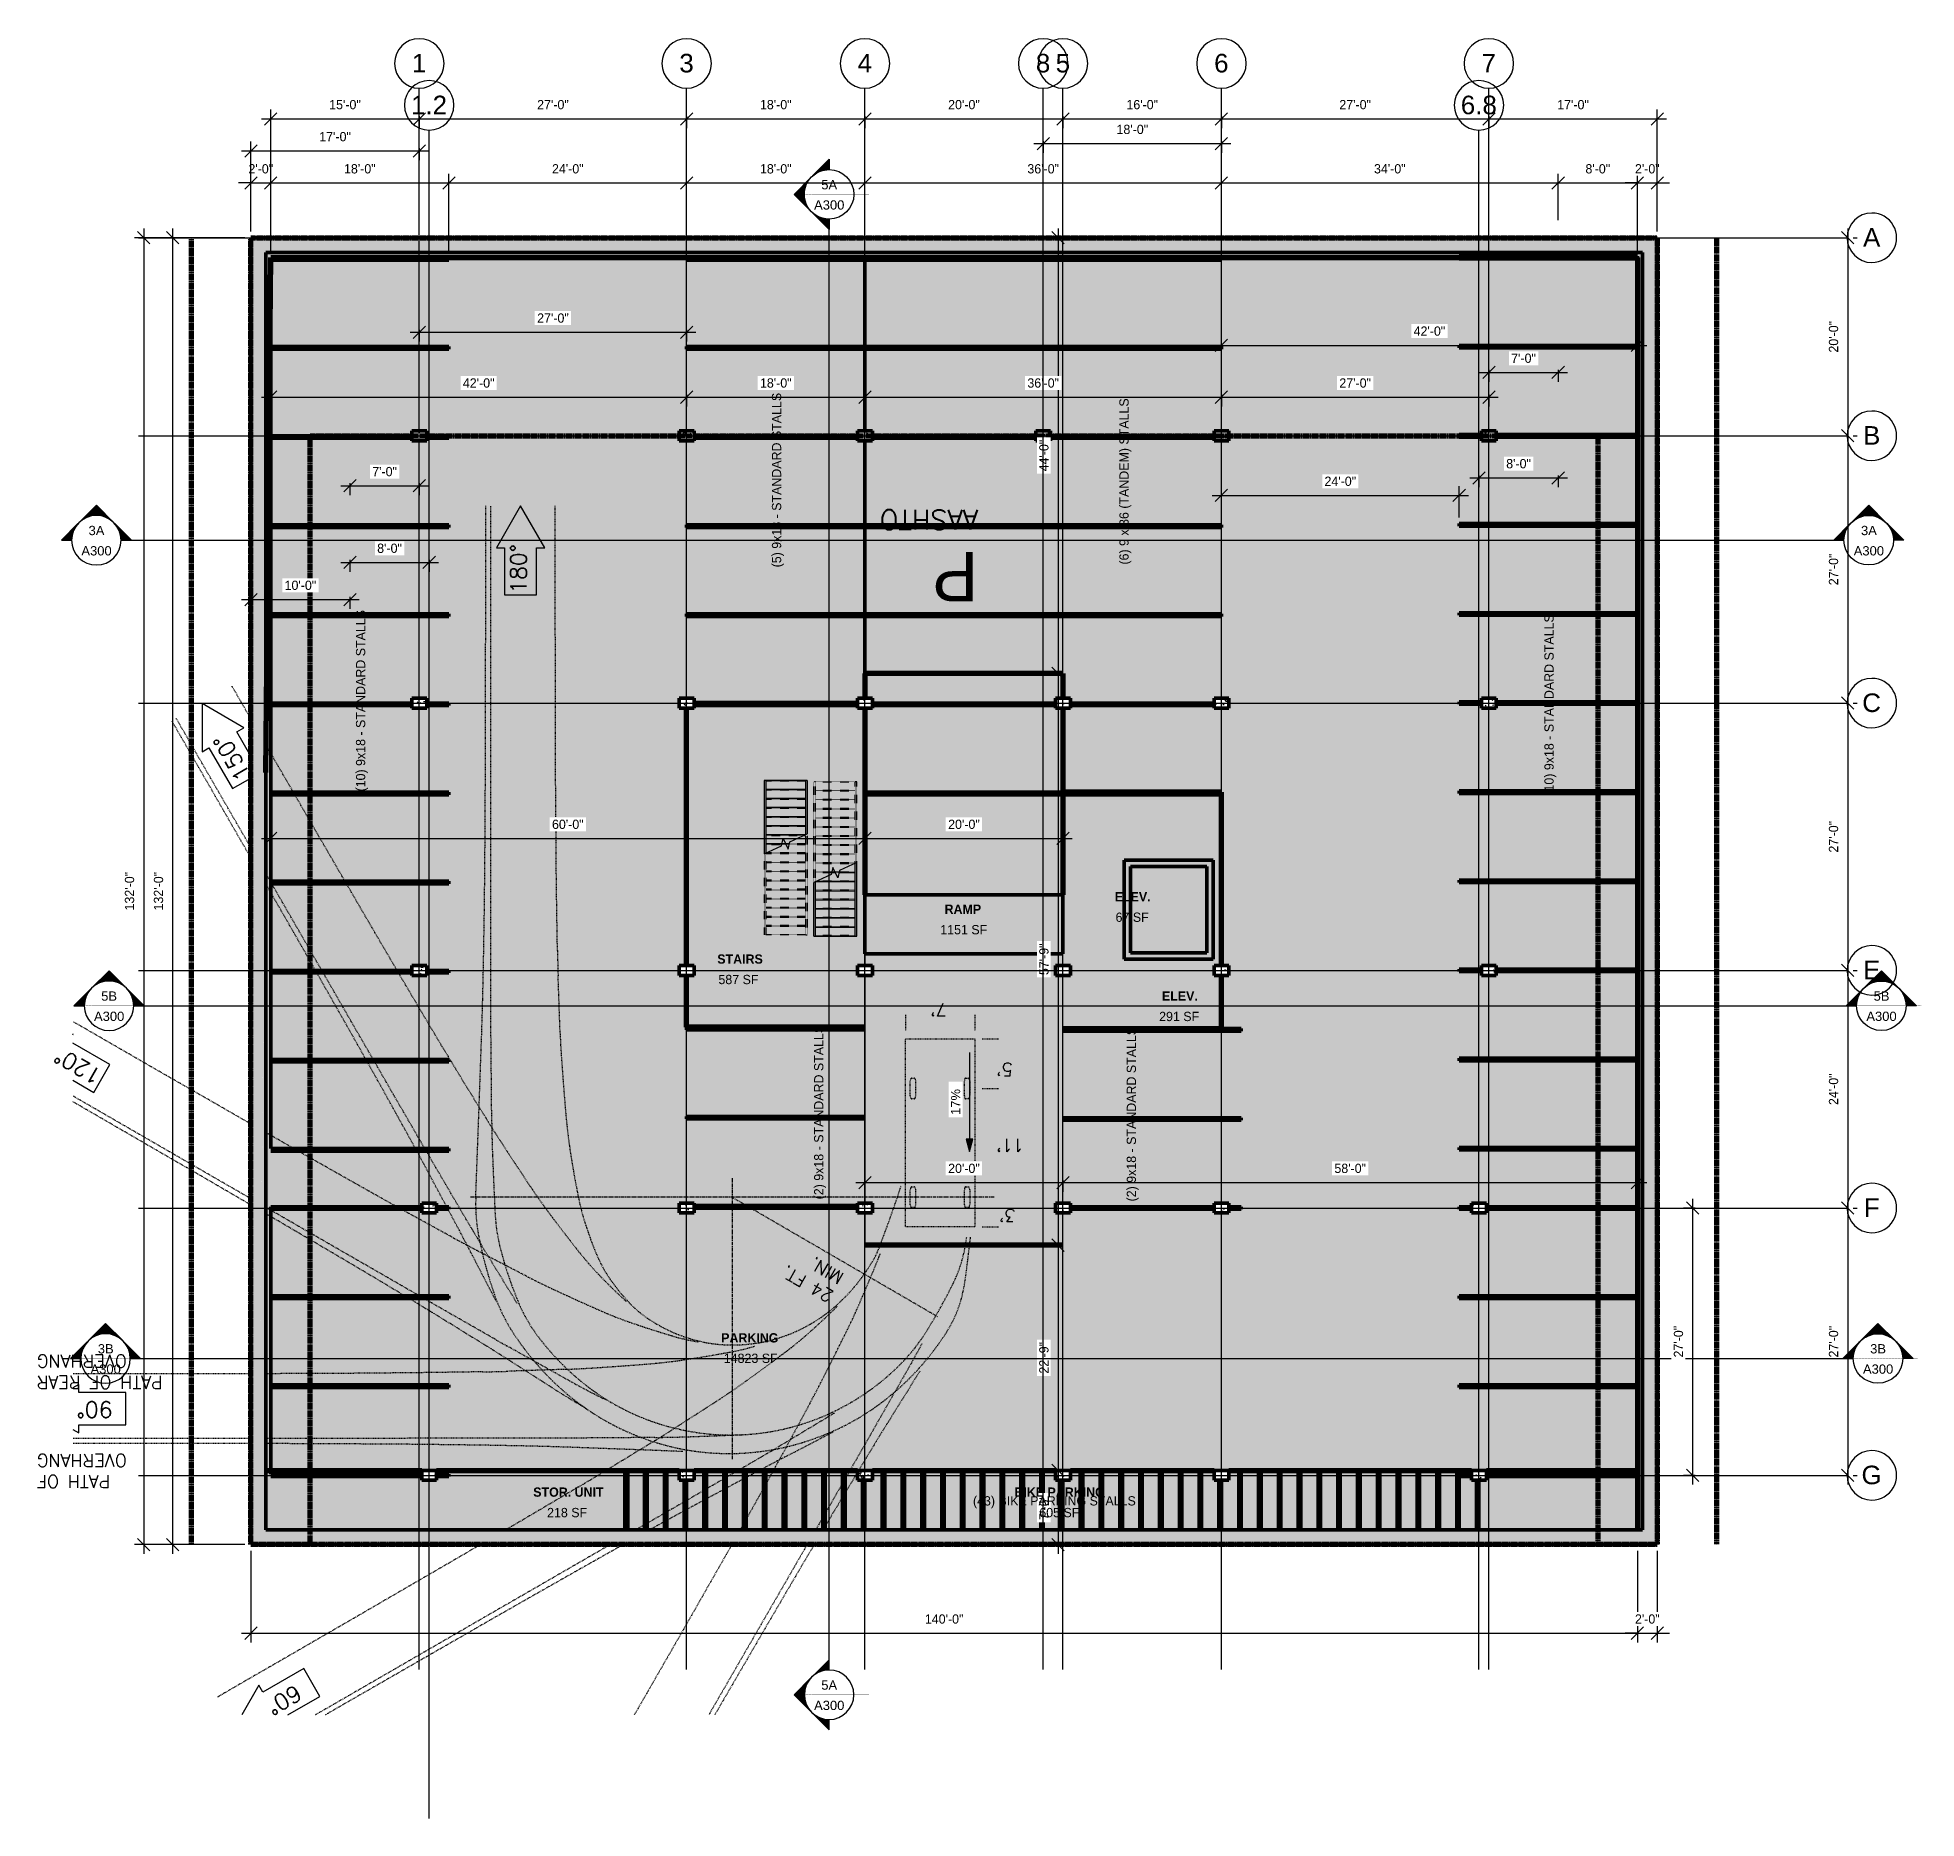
# Model space of a CAD drawing. Header units: inches. Extents: x 8518 to 10795, y 14276 to 16435.
import ezdxf

# ---------------------------------------------------------------- set-up
doc = ezdxf.new("R2010")
doc.units = ezdxf.units.IN
doc.header["$MEASUREMENT"] = 0
for name, pattern in [('Dash 1_16_', [0.125, 0.0625, -0.0625]), ('Double Dash 3_8_', [1, 0.375, -0.125, 0.125, -0.125, 0.125, -0.125]), ('Grid Line 1_2_', [0.875, 0.5, -0.125, 0.125, -0.125]), ('IMPORT-CENTER _2_', [0.583333, 0.364583, -0.072917, 0.072917, -0.072917]), ('Overhead 1_16_', [0.101562, 0.0625, -0.039062])]:
    doc.linetypes.add(name, pattern=pattern)
for name, color, linetype, lineweight in [('A-ANNO-DIMS-1', 211, 'Continuous', 20), ('A-AREA-1', 7, 'Continuous', 140), ('A-AREA-IDEN', 2, 'Continuous', 9), ('A-AREA-PATT-1', 9, 'Continuous', 9), ('A-AREA-PATT-2', 10, 'Continuous', 9), ('A-FLOR', 192, 'Continuous', 13), ('A-FLOR-1', 192, 'Continuous', 50), ('A-GENM', 5, 'Continuous', 9), ('A-GENM-1', 5, 'Dash 1_16_', 9), ('A-GENM-IDEN', 13, 'Continuous', 9), ('A-WALL-1', 113, 'Continuous', 50), ('A-WALL-PATT-1', 111, 'Continuous', 9), ('C-BLDG-PADS', 91, 'Continuous', 9), ('C-PROP-LINE-1', 91, 'Double Dash 3_8_', 140), ('G-ANNO-DIMS', 111, 'Continuous', 9), ('G-ANNO-SYMB', 111, 'Continuous', 9), ('G-IMPT', 8, 'Dash 1_16_', 9), ('G-IMPT-1', 8, 'IMPORT-CENTER _2_', 9), ('G-IMPT-2', 8, 'Continuous', 9), ('G-IMPT-3', 7, 'Continuous', 9), ('L-SITE', 91, 'Continuous', 50), ('S-COLS', 52, 'Continuous', 9), ('S-COLS-1', 52, 'Continuous', 50), ('S-GRID-1', 1, 'Grid Line 1_2_', 9), ('S-GRID-IDEN', 1, 'Continuous', 9), ('S-STRS', 31, 'Continuous', 9), ('S-STRS-1', 31, 'Overhead 1_16_', 9), ('S-STRS-MBND', 31, 'Overhead 1_16_', 9), ('S-STRS-MBND-1', 31, 'Continuous', 9)]:
    doc.layers.add(name, color=color, linetype=linetype, lineweight=lineweight)
doc.styles.add('Arial', font='arial.ttf', dxfattribs={"height": 5})
doc.styles.add('Arial_1', font='arial.ttf', dxfattribs={"height": 22.5})
doc.styles.add('Arial_2', font='arial.ttf', dxfattribs={"height": 11.25})
doc.styles.add('Arial_3', font='arial.ttf', dxfattribs={"width": 0.25, "height": 3.75})
doc.styles.add('Century Gothic', font='ufonts.com_century-gothic.ttf', dxfattribs={"height": 11.25})
doc.styles.add('Century Gothic_B', font='GOTHICB.TTF', dxfattribs={"height": 11.25})
doc.styles.add('ROMANS', font='romans__.ttf', dxfattribs={"height": 1.3})
doc.styles.add('ROMANS_1', font='romans__.ttf', dxfattribs={"height": 2})
doc.styles.add('ROMANS_2', font='romans__.ttf', dxfattribs={"height": 1.625})
doc.dimstyles.new('OD__1__Tol__', dxfattribs={"dimscale": 12, "dimtxt": 11.746893, "dimasz": 1.25, "dimexe": 0.9375, "dimexo": 0.625, "dimgap": 0.9375, "dimtad": 1, "dimdec": 0, "dimzin": 3, "dimdsep": 46, "dimlunit": 4, "dimtxsty": 'Century Gothic', "dimblk1": 'OBLIQUE', "dimblk2": 'OBLIQUE', "dimsah": 1, "dimcen": 0.09, "dimdle": 0.9375, "dimazin": 0, "dimtfac": 1, "dimtdec": 4, "dimtix": 1, "dimtmove": 0, "dimatfit": 3, "dimfxl": 1, "dimtvp": 1, "dimtfill": 1, "dimfrac": 2, "dimtolj": 1, "dimtzin": 0, "dimlwd": 20, "dimlwe": 20, "dimarcsym": 2})
pattern_1 = [(50, (0, 0), (34.428697, -3.01202), [3.6, -39.6]), (355, (0, 0), (-6.6596, 36.10481), [2.88, -31.68]), (100.451, (2.87, -0.25), (27.768763, 33.093104), [3.06, -33.655]), (46.184, (0, 9.6), (51.22752, -7.94535), [5.4, -59.4]), (96.636, (4.27, 8.94), (44.86319, 46.75771), [4.589, -50.482]), (351.184, (0, 9.6), (44.86417, 46.75745), [4.32, -47.52]), (21, (4.8, 7.2), (28.65176, -19.325734), [3.6, -39.6]), (326, (4.8, 7.2), (11.67934, 34.80662), [2.88, -31.68]), (71.451, (7.188, 5.59), (40.330963, 15.48132), [3.06, -33.655]), (37.5, (0, 0), (0.583112, 15.978979), [1.584, -29.712, 1.584, -30.576, -31.8]), (37.5, (0, 0), (0.583112, 15.978979), [-63.456, 1.584, -30.216]), (7.5, (0, 0), (12.626889, 18.932107), [1.584, -16.752, 1.584, -28.992, -12.12]), (7.5, (0, 0), (12.626889, 18.932107), [-48.912, 1.584, -10.536]), (327.5, (-10.704, 0), (25.622992, -1.082799), [1.584, -10.416, 1.584, -35.856, -49.68]), (327.5, (-10.704, 0), (25.622992, -1.082799), [-49.44, 1.584, -48.096]), (317.5, (-15.504, 0), (27.99243, 4.80496), [1.584, -14.016, 1.584, -23.28, -35.28]), (317.5, (-15.504, 0), (27.99243, 4.80496), [-40.464, 1.584, -33.696])]

msp = doc.modelspace()

# ---------------------------------------------------------------- texts
at = {"layer": 'A-AREA-IDEN', "char_height": 11.25, "attachment_point": 1}
for s, insert, width, style in [('ELEV.', (9823.3, 15398.8), 47.722, 'Century Gothic_B'), ('RAMP', (9617.1, 15383.7), 54.161, 'Century Gothic_B'), ('67 SF', (9824.3, 15374), 45.45, 'Century Gothic'), ('1151 SF', (9611.9, 15358.9), 66.66, 'Century Gothic'), ('STAIRS', (9341.7, 15323.3), 59.464, 'Century Gothic_B'), ('587 SF', (9343.1, 15298.5), 56.055, 'Century Gothic'), ('ELEV.', (9880.5, 15278.5), 47.722, 'Century Gothic_B'), ('291 SF', (9877.1, 15253.7), 56.055, 'Century Gothic'), ('PARKING', (9346.4, 14864.2), 84.84, 'Century Gothic_B'), ('14823 SF', (9349.6, 14839.4), 77.265, 'Century Gothic'), ('STOR. UNIT', (9118.7, 14677.2), 96.581, 'Century Gothic_B'), ('218 SF', (9135.5, 14652.4), 56.055, 'Century Gothic')]:
    msp.add_mtext(s, dxfattribs=dict(at, insert=insert, width=width, style=style))
at = {"layer": 'A-GENM-IDEN', "char_height": 11.25, "attachment_point": 1, "rotation": 90, "style": 'Century Gothic'}
for s, insert, width in [('(5) 9x18 - STANDARD STALLS', (9407.9, 15792.4), 253.005), ('(6) 9 x 36 (TANDEM) STALLS', (9828.9, 15795.8), 244.672), ('(10) 9x18 - STANDARD STALLS', (8903.9, 15520.8), 263.61), ('(10) 9x18 - STANDARD STALLS', (10343.9, 15515.7), 263.61), ('(2) 9x18 - STANDARD STALLS', (9459, 15026.4), 253.005), ('(2) 9x18 - STANDARD STALLS', (9837.8, 15023.9), 253.005)]:
    msp.add_mtext(s, dxfattribs=dict(at, insert=insert, width=width))
at = {"layer": 'G-ANNO-SYMB', "attachment_point": 1}
for s, insert, char_height, width, style in [('3A', (8579.9, 15842.7), 11.25, 23.482, 'Arial_2'), ('A300', (8571.2, 15818.1), 11.25, 44.692, 'Arial_2'), ('5B', (10742.8, 15278.4), 11.25, 23.482, 'Arial_2'), ('A300', (10734, 15253.9), 11.25, 44.692, 'Arial_2'), ('3B', (8591.1, 14850.9), 11.25, 23.482, 'Arial_2'), ('3B', (10738.6, 14850.9), 11.25, 23.482, 'Arial_2'), ('5A', (9467.7, 14443.3), 11.25, 23.482, 'Arial_2'), ('______________________________________________________________________________________', (9447.2, 14430.5), 3.75, 73.288, 'Arial_3'), ('A300', (9459, 14418.7), 11.25, 44.692, 'Arial_2')]:
    msp.add_mtext(s, dxfattribs=dict(at, insert=insert, char_height=char_height, width=width, style=style))
at = {"layer": 'S-GRID-IDEN', "char_height": 22.5, "attachment_point": 1, "style": 'Arial_1'}
for s, insert, width in [('1', (8971.7, 16414.8), 21.21), ('3', (9295.7, 16414.8), 21.21), ('4', (9511.7, 16414.8), 21.21), ('8', (9727.7, 16414.8), 21.21), ('5', (9751.7, 16414.8), 21.21), ('6', (9943.7, 16414.8), 21.21), ('7', (10267.7, 16414.8), 21.21), ('1.2', (8970.6, 16364.1), 53.025), ('6.8', (10242.6, 16364.1), 53.025), ('B', (10730, 15963.6), 25.376), ('C', (10729, 15639.6), 27.649), ('E', (10730, 15315.6), 25.376), ('F', (10730.8, 15027.6), 23.482), ('G', (10728.1, 14703.6), 29.921)]:
    msp.add_mtext(s, dxfattribs=dict(at, insert=insert, width=width))

# ---------------------------------------------------------------- blocks, each defined once
blk = doc.blocks.new('Parking_Stall_Multiple - 9x18 - STANDARD-933977-FLOOR PLAN - BASEMENT')
at = {"layer": 'L-SITE'}
for p, q in [((0, 432), (0, 534)), ((9, 543), (207, 543)), ((9, 540), (207, 540)), ((0, 435), (216, 435)), ((0, 435), (216, 435)), ((216, 432), (216, 435)), ((216, 432), (216, 435)), ((0, 432), (216, 432)), ((0, 324), (0, 432)), ((0, 432), (216, 432)), ((0, 327), (216, 327)), ((0, 327), (216, 327)), ((0, 324), (216, 324)), ((0, 222), (0, 324)), ((0, 324), (216, 324)), ((216, 324), (216, 327)), ((216, 324), (216, 327)), ((0, 108), (0, 210)), ((9, 219), (207, 219)), ((9, 219), (207, 219)), ((9, 216), (207, 216)), ((9, 216), (207, 216)), ((0, 111), (216, 111)), ((0, 111), (216, 111)), ((0, 108), (216, 108)), ((0, 0), (0, 108)), ((0, 108), (216, 108)), ((216, 108), (216, 111)), ((216, 108), (216, 111)), ((0, 3), (216, 3)), ((216, 0), (216, 3)), ((0, 0), (216, 0))]:
    blk.add_line(p, q, dxfattribs=at)
blk = doc.blocks.new('Parking_Stall_Multiple - 9 x 36 _TANDEM_-934014-FLOOR PLAN - BASEMENT')
at = {"layer": 'L-SITE'}
for p, q in [((0, 0), (0, -108)), ((0, 0), (432, 0)), ((432, 0), (432, -3)), ((0, -3), (432, -3)), ((0, -108), (0, -210)), ((0, -108), (432, -108)), ((0, -108), (432, -108)), ((0, -111), (432, -111)), ((0, -111), (432, -111)), ((432, -108), (432, -111)), ((432, -108), (432, -111)), ((0, -222), (0, -324)), ((9, -216), (207, -216)), ((9, -216), (207, -216)), ((9, -219), (207, -219)), ((9, -219), (207, -219)), ((225, -216), (423, -216)), ((225, -216), (423, -216)), ((225, -219), (423, -219)), ((225, -219), (423, -219)), ((0, -324), (0, -432)), ((0, -324), (432, -324)), ((0, -324), (432, -324)), ((0, -327), (432, -327)), ((0, -327), (432, -327)), ((432, -324), (432, -327)), ((432, -324), (432, -327)), ((0, -432), (0, -534)), ((0, -432), (432, -432)), ((0, -432), (432, -432)), ((432, -432), (432, -435)), ((432, -432), (432, -435)), ((0, -435), (432, -435)), ((0, -435), (432, -435)), ((0, -546), (0, -648)), ((9, -540), (231, -540)), ((9, -540), (231, -540)), ((9, -543), (231, -543)), ((9, -543), (231, -543)), ((249, -540), (423, -540)), ((249, -540), (423, -540)), ((249, -543), (423, -543)), ((249, -543), (423, -543)), ((0, -648), (432, -648)), ((0, -651), (432, -651)), ((432, -648), (432, -651))]:
    blk.add_line(p, q, dxfattribs=at)
blk = doc.blocks.new('Parking_Stall_Multiple - BIKE PARKING-934121-FLOOR PLAN - BASEMENT')
at = {"layer": 'L-SITE'}
for p, q in [((0, 1035), (72, 1035)), ((0, 1032), (72, 1032)), ((72, 1032), (72, 1035)), ((0, 1011), (72, 1011)), ((0, 1011), (72, 1011)), ((0, 1008), (72, 1008)), ((0, 1008), (72, 1008)), ((72, 1008), (72, 1011)), ((72, 1008), (72, 1011)), ((0, 987), (72, 987)), ((0, 987), (72, 987)), ((0, 984), (72, 984)), ((0, 984), (72, 984)), ((72, 984), (72, 987)), ((72, 984), (72, 987)), ((0, 963), (60, 963)), ((0, 963), (60, 963)), ((0, 960), (60, 960)), ((0, 960), (60, 960)), ((0, 939), (72, 939)), ((0, 939), (72, 939)), ((0, 936), (72, 936)), ((0, 936), (72, 936)), ((72, 936), (72, 939)), ((72, 936), (72, 939)), ((0, 915), (72, 915)), ((0, 915), (72, 915)), ((0, 912), (72, 912)), ((0, 912), (72, 912)), ((72, 912), (72, 915)), ((72, 912), (72, 915)), ((0, 891), (72, 891)), ((0, 891), (72, 891)), ((0, 888), (72, 888)), ((0, 888), (72, 888)), ((72, 888), (72, 891)), ((72, 888), (72, 891)), ((0, 867), (72, 867)), ((0, 867), (72, 867)), ((72, 864), (72, 867)), ((72, 864), (72, 867)), ((0, 864), (72, 864)), ((0, 864), (72, 864)), ((0, 843), (72, 843)), ((0, 843), (72, 843)), ((72, 840), (72, 843)), ((72, 840), (72, 843)), ((0, 840), (72, 840)), ((0, 840), (72, 840)), ((0, 819), (72, 819)), ((0, 819), (72, 819)), ((0, 816), (72, 816)), ((0, 816), (72, 816)), ((72, 816), (72, 819)), ((72, 816), (72, 819)), ((0, 795), (72, 795)), ((0, 795), (72, 795)), ((0, 792), (72, 792)), ((0, 792), (72, 792)), ((72, 792), (72, 795)), ((72, 792), (72, 795)), ((0, 771), (72, 771)), ((0, 771), (72, 771)), ((0, 768), (72, 768)), ((0, 768), (72, 768)), ((72, 768), (72, 771)), ((72, 768), (72, 771)), ((0, 747), (60, 747)), ((0, 747), (60, 747)), ((0, 744), (60, 744)), ((0, 744), (60, 744)), ((0, 723), (72, 723)), ((0, 723), (72, 723)), ((0, 720), (72, 720)), ((0, 720), (72, 720)), ((72, 720), (72, 723)), ((72, 720), (72, 723)), ((0, 699), (72, 699)), ((0, 699), (72, 699)), ((0, 696), (72, 696)), ((0, 696), (72, 696)), ((72, 696), (72, 699)), ((72, 696), (72, 699)), ((0, 675), (72, 675)), ((0, 675), (72, 675)), ((0, 672), (72, 672)), ((0, 672), (72, 672)), ((72, 672), (72, 675)), ((72, 672), (72, 675)), ((0, 651), (72, 651)), ((0, 651), (72, 651)), ((0, 648), (72, 648)), ((0, 648), (72, 648)), ((72, 648), (72, 651)), ((72, 648), (72, 651)), ((0, 627), (72, 627)), ((0, 627), (72, 627)), ((0, 624), (72, 624)), ((0, 624), (72, 624)), ((72, 624), (72, 627)), ((72, 624), (72, 627)), ((0, 603), (72, 603)), ((0, 603), (72, 603)), ((0, 600), (72, 600)), ((0, 600), (72, 600)), ((72, 600), (72, 603)), ((72, 600), (72, 603)), ((0, 579), (72, 579)), ((0, 579), (72, 579)), ((0, 576), (72, 576)), ((0, 576), (72, 576)), ((72, 576), (72, 579)), ((72, 576), (72, 579)), ((0, 555), (72, 555)), ((0, 555), (72, 555)), ((0, 552), (72, 552)), ((0, 552), (72, 552)), ((72, 552), (72, 555)), ((72, 552), (72, 555)), ((0, 531), (72, 531)), ((0, 531), (72, 531)), ((0, 528), (72, 528)), ((0, 528), (72, 528)), ((72, 528), (72, 531)), ((72, 528), (72, 531)), ((0, 507), (60, 507)), ((0, 507), (60, 507)), ((0, 504), (60, 504)), ((0, 504), (60, 504)), ((0, 483), (72, 483)), ((0, 483), (72, 483)), ((0, 480), (72, 480)), ((0, 480), (72, 480)), ((72, 480), (72, 483)), ((72, 480), (72, 483)), ((0, 459), (72, 459)), ((0, 459), (72, 459)), ((0, 456), (72, 456)), ((0, 456), (72, 456)), ((72, 456), (72, 459)), ((72, 456), (72, 459)), ((0, 435), (72, 435)), ((0, 435), (72, 435)), ((72, 432), (72, 435)), ((72, 432), (72, 435)), ((0, 432), (72, 432)), ((0, 432), (72, 432)), ((0, 411), (72, 411)), ((0, 411), (72, 411)), ((72, 408), (72, 411)), ((72, 408), (72, 411)), ((0, 408), (72, 408)), ((0, 408), (72, 408)), ((0, 387), (72, 387)), ((0, 387), (72, 387)), ((0, 384), (72, 384)), ((0, 384), (72, 384)), ((72, 384), (72, 387)), ((72, 384), (72, 387)), ((0, 363), (72, 363)), ((0, 363), (72, 363)), ((0, 360), (72, 360)), ((0, 360), (72, 360)), ((72, 360), (72, 363)), ((72, 360), (72, 363)), ((0, 339), (72, 339)), ((0, 339), (72, 339)), ((0, 336), (72, 336)), ((0, 336), (72, 336)), ((72, 336), (72, 339)), ((72, 336), (72, 339)), ((0, 315), (60, 315)), ((0, 315), (60, 315)), ((0, 312), (60, 312)), ((0, 312), (60, 312)), ((0, 291), (72, 291)), ((0, 291), (72, 291)), ((0, 288), (72, 288)), ((0, 288), (72, 288)), ((72, 288), (72, 291)), ((72, 288), (72, 291)), ((0, 267), (72, 267)), ((0, 267), (72, 267)), ((0, 264), (72, 264)), ((0, 264), (72, 264)), ((72, 264), (72, 267)), ((72, 264), (72, 267)), ((0, 243), (72, 243)), ((0, 243), (72, 243)), ((0, 240), (72, 240)), ((0, 240), (72, 240)), ((72, 240), (72, 243)), ((72, 240), (72, 243)), ((0, 219), (72, 219)), ((0, 219), (72, 219)), ((0, 216), (72, 216)), ((0, 216), (72, 216)), ((72, 216), (72, 219)), ((72, 216), (72, 219)), ((0, 195), (72, 195)), ((0, 195), (72, 195)), ((0, 192), (72, 192)), ((0, 192), (72, 192)), ((72, 192), (72, 195)), ((72, 192), (72, 195)), ((0, 171), (72, 171)), ((0, 171), (72, 171)), ((0, 168), (72, 168)), ((0, 168), (72, 168)), ((72, 168), (72, 171)), ((72, 168), (72, 171)), ((0, 147), (72, 147)), ((0, 147), (72, 147)), ((0, 144), (72, 144)), ((0, 144), (72, 144)), ((72, 144), (72, 147)), ((72, 144), (72, 147)), ((0, 123), (72, 123)), ((0, 123), (72, 123)), ((0, 120), (72, 120)), ((0, 120), (72, 120)), ((72, 120), (72, 123)), ((72, 120), (72, 123)), ((0, 99), (72, 99)), ((0, 99), (72, 99)), ((0, 96), (72, 96)), ((0, 96), (72, 96)), ((72, 96), (72, 99)), ((72, 96), (72, 99)), ((0, 75), (72, 75)), ((0, 75), (72, 75)), ((0, 72), (72, 72)), ((0, 72), (72, 72)), ((72, 72), (72, 75)), ((72, 72), (72, 75)), ((0, 51), (72, 51)), ((0, 51), (72, 51)), ((0, 48), (72, 48)), ((0, 48), (72, 48)), ((72, 48), (72, 51)), ((72, 48), (72, 51)), ((0, 27), (72, 27)), ((0, 27), (72, 27)), ((0, 24), (72, 24)), ((0, 24), (72, 24)), ((72, 24), (72, 27)), ((72, 24), (72, 27)), ((0, 3), (60, 3)), ((0, 0), (60, 0))]:
    blk.add_line(p, q, dxfattribs=at)
blk = doc.blocks.new('Parking_Stall_Multiple - 9x18 - STANDARD-954696-FLOOR PLAN - BASEMENT')
at = {"layer": 'L-SITE'}
for p, q in [((0, 0), (0, -108)), ((0, 0), (216, 0)), ((216, 0), (216, -3)), ((0, -3), (216, -3)), ((0, -108), (0, -216)), ((0, -108), (216, -108)), ((0, -108), (216, -108)), ((0, -111), (216, -111)), ((0, -111), (216, -111)), ((216, -108), (216, -111)), ((216, -108), (216, -111)), ((0, -216), (0, -324)), ((0, -216), (171, -216)), ((0, -216), (171, -216)), ((0, -219), (171, -219)), ((0, -219), (171, -219)), ((189, -216), (216, -216)), ((189, -216), (216, -216)), ((189, -219), (216, -219)), ((189, -219), (216, -219)), ((216, -216), (216, -219)), ((216, -216), (216, -219)), ((0, -324), (0, -432)), ((0, -324), (216, -324)), ((0, -324), (216, -324)), ((0, -327), (216, -327)), ((0, -327), (216, -327)), ((216, -324), (216, -327)), ((216, -324), (216, -327)), ((0, -432), (0, -540)), ((0, -432), (216, -432)), ((0, -432), (216, -432)), ((216, -432), (216, -435)), ((216, -432), (216, -435)), ((0, -435), (216, -435)), ((0, -435), (216, -435)), ((0, -540), (0, -648)), ((0, -540), (171, -540)), ((0, -540), (171, -540)), ((0, -543), (171, -543)), ((0, -543), (171, -543)), ((189, -540), (216, -540)), ((189, -540), (216, -540)), ((189, -543), (216, -543)), ((189, -543), (216, -543)), ((216, -540), (216, -543)), ((216, -540), (216, -543)), ((0, -648), (0, -756)), ((0, -648), (216, -648)), ((0, -648), (216, -648)), ((0, -651), (216, -651)), ((0, -651), (216, -651)), ((216, -648), (216, -651)), ((216, -648), (216, -651)), ((0, -756), (0, -864)), ((0, -756), (216, -756)), ((0, -756), (216, -756)), ((0, -759), (216, -759)), ((0, -759), (216, -759)), ((216, -756), (216, -759)), ((216, -756), (216, -759)), ((0, -864), (0, -972)), ((0, -864), (171, -864)), ((0, -864), (171, -864)), ((189, -864), (216, -864)), ((189, -864), (216, -864)), ((216, -864), (216, -867)), ((216, -864), (216, -867)), ((0, -867), (171, -867)), ((0, -867), (171, -867)), ((189, -867), (216, -867)), ((189, -867), (216, -867)), ((0, -972), (0, -1080)), ((0, -972), (216, -972)), ((0, -972), (216, -972)), ((0, -975), (216, -975)), ((0, -975), (216, -975)), ((216, -972), (216, -975)), ((216, -972), (216, -975)), ((0, -1080), (216, -1080)), ((0, -1083), (216, -1083)), ((216, -1080), (216, -1083))]:
    blk.add_line(p, q, dxfattribs=at)
blk = doc.blocks.new('Concrete-Rectangular-Column - 12 x 18-891361-FLOOR PLAN - BASEMENT')
at = {"layer": 'S-COLS'}
h = blk.add_hatch(dxfattribs=at)
h.set_pattern_fill('FP_1', color=256, style=0, pattern_type=2)
h.set_pattern_definition([(50, (-9304.615, -15303.856), (34.428697, -3.01202), [3.6, -39.6]), (355, (-9304.615, -15303.856), (-6.6596, 36.10481), [2.88, -31.68]), (100.451, (-9301.746, -15304.107), (27.768763, 33.093104), [3.06, -33.655]), (46.184, (-9304.615, -15294.256), (51.22752, -7.94535), [5.4, -59.4]), (96.636, (-9300.346, -15294.92), (44.86319, 46.75771), [4.589, -50.482]), (351.184, (-9304.615, -15294.256), (44.86417, 46.75745), [4.32, -47.52]), (21, (-9299.815, -15296.656), (28.65176, -19.325734), [3.6, -39.6]), (326, (-9299.815, -15296.656), (11.67934, 34.80662), [2.88, -31.68]), (71.451, (-9297.428, -15298.266), (40.33096, 15.48132), [3.06, -33.655]), (37.5, (-9304.615, -15303.856), (0.583112, 15.978979), [1.584, -29.712, 1.584, -30.576, -31.8]), (37.5, (-9304.615, -15303.856), (0.583112, 15.978979), [-63.456, 1.584, -30.216]), (7.5, (-9304.615, -15303.856), (12.626889, 18.932107), [1.584, -16.752, 1.584, -28.992, -12.12]), (7.5, (-9304.615, -15303.856), (12.626889, 18.932107), [-48.912, 1.584, -10.536]), (327.5, (-9315.319, -15303.856), (25.622992, -1.082799), [1.584, -10.416, 1.584, -35.856, -49.68]), (327.5, (-9315.319, -15303.856), (25.622992, -1.082799), [-49.44, 1.584, -48.096]), (317.5, (-9320.12, -15303.856), (27.99243, 4.80496), [1.584, -14.016, 1.584, -23.28, -35.28]), (317.5, (-9320.12, -15303.856), (27.99243, 4.80496), [-40.464, 1.584, -33.696])])
h.paths.add_polyline_path([(9, -6), (9, 6), (-9, 6), (-9, -6), (1.4, -6)], flags=0)
at = {"layer": 'S-COLS-1'}
for p, q in [((9, 6), (-9, 6)), ((-9, 6), (-9, -6)), ((9, -6), (9, 6)), ((-9, -6), (9, -6))]:
    blk.add_line(p, q, dxfattribs=at)
blk = doc.blocks.new('Concrete-Rectangular-Column - 12 x 18-V1-FLOOR PLAN - BASEMENT')
at = {"layer": 'S-COLS'}
h = blk.add_hatch(dxfattribs=at)
h.set_pattern_fill('FP_2', color=256, style=0, pattern_type=2)
h.set_pattern_definition([(50, (-9304.615, -15627.856), (34.428697, -3.01202), [3.6, -39.6]), (355, (-9304.615, -15627.856), (-6.6596, 36.10481), [2.88, -31.68]), (100.451, (-9301.746, -15628.107), (27.768763, 33.093104), [3.06, -33.655]), (46.184, (-9304.615, -15618.256), (51.22752, -7.94535), [5.4, -59.4]), (96.636, (-9300.346, -15618.92), (44.86319, 46.75771), [4.589, -50.482]), (351.184, (-9304.615, -15618.256), (44.86417, 46.75745), [4.32, -47.52]), (21, (-9299.815, -15620.656), (28.65176, -19.325734), [3.6, -39.6]), (326, (-9299.815, -15620.656), (11.67934, 34.80662), [2.88, -31.68]), (71.451, (-9297.428, -15622.266), (40.33096, 15.48132), [3.06, -33.655]), (37.5, (-9304.615, -15627.856), (0.583112, 15.978979), [1.584, -29.712, 1.584, -30.576, -31.8]), (37.5, (-9304.615, -15627.856), (0.583112, 15.978979), [-63.456, 1.584, -30.216]), (7.5, (-9304.615, -15627.856), (12.626889, 18.932107), [1.584, -16.752, 1.584, -28.992, -12.12]), (7.5, (-9304.615, -15627.856), (12.626889, 18.932107), [-48.912, 1.584, -10.536]), (327.5, (-9315.319, -15627.856), (25.622992, -1.082799), [1.584, -10.416, 1.584, -35.856, -49.68]), (327.5, (-9315.319, -15627.856), (25.622992, -1.082799), [-49.44, 1.584, -48.096]), (317.5, (-9320.12, -15627.856), (27.99243, 4.80496), [1.584, -14.016, 1.584, -23.28, -35.28]), (317.5, (-9320.12, -15627.856), (27.99243, 4.80496), [-40.464, 1.584, -33.696])])
h.paths.add_polyline_path([(9, -6), (9, 6), (-9, 6), (-9, -6), (0, -6)], flags=0)
at = {"layer": 'S-COLS-1'}
for p, q in [((9, 6), (-9, 6)), ((-9, 6), (-9, -6)), ((9, -6), (9, 6)), ((-9, -6), (9, -6))]:
    blk.add_line(p, q, dxfattribs=at)
blk = doc.blocks.new('Concrete-Rectangular-Column - 12 x 18-V2-FLOOR PLAN - BASEMENT')
at = {"layer": 'S-COLS'}
h = blk.add_hatch(dxfattribs=at)
h.set_pattern_fill('FP_3', color=256, style=0, pattern_type=2)
h.set_pattern_definition([(50, (-9304.615, -15951.856), (34.428697, -3.01202), [3.6, -39.6]), (355, (-9304.615, -15951.856), (-6.6596, 36.10481), [2.88, -31.68]), (100.451, (-9301.746, -15952.107), (27.768763, 33.093104), [3.06, -33.655]), (46.184, (-9304.615, -15942.256), (51.22752, -7.94535), [5.4, -59.4]), (96.636, (-9300.346, -15942.92), (44.86319, 46.75771), [4.589, -50.482]), (351.184, (-9304.615, -15942.256), (44.86417, 46.75745), [4.32, -47.52]), (21, (-9299.815, -15944.656), (28.65176, -19.325734), [3.6, -39.6]), (326, (-9299.815, -15944.656), (11.67934, 34.80662), [2.88, -31.68]), (71.451, (-9297.428, -15946.266), (40.330963, 15.48132), [3.06, -33.655]), (37.5, (-9304.615, -15951.856), (0.583112, 15.978979), [1.584, -29.712, 1.584, -30.576, -31.8]), (37.5, (-9304.615, -15951.856), (0.583112, 15.978979), [-63.456, 1.584, -30.216]), (7.5, (-9304.615, -15951.856), (12.626889, 18.932107), [1.584, -16.752, 1.584, -28.992, -12.12]), (7.5, (-9304.615, -15951.856), (12.626889, 18.932107), [-48.912, 1.584, -10.536]), (327.5, (-9315.319, -15951.856), (25.622992, -1.082799), [1.584, -10.416, 1.584, -35.856, -49.68]), (327.5, (-9315.319, -15951.856), (25.622992, -1.082799), [-49.44, 1.584, -48.096]), (317.5, (-9320.12, -15951.856), (27.99243, 4.80496), [1.584, -14.016, 1.584, -23.28, -35.28]), (317.5, (-9320.12, -15951.856), (27.99243, 4.80496), [-40.464, 1.584, -33.696])])
h.paths.add_polyline_path([(9, -6), (9, 6), (-9, 6), (-9, -6)], flags=0)
at = {"layer": 'S-COLS-1'}
for p, q in [((9, 6), (-9, 6)), ((-9, 6), (-9, -6)), ((9, -6), (9, 6)), ((-9, -6), (9, -6))]:
    blk.add_line(p, q, dxfattribs=at)
blk = doc.blocks.new('Concrete-Rectangular-Column - 12 x 18-V3-FLOOR PLAN - BASEMENT')
at = {"layer": 'S-COLS'}
h = blk.add_hatch(dxfattribs=at)
h.set_pattern_fill('FP_4', color=256, style=0, pattern_type=2)
h.set_pattern_definition([(50, (-9304.615, -15015.856), (34.428697, -3.01202), [3.6, -39.6]), (355, (-9304.615, -15015.856), (-6.6596, 36.10481), [2.88, -31.68]), (100.451, (-9301.746, -15016.107), (27.768763, 33.093104), [3.06, -33.655]), (46.184, (-9304.615, -15006.256), (51.22752, -7.94535), [5.4, -59.4]), (96.636, (-9300.346, -15006.92), (44.86319, 46.75771), [4.589, -50.482]), (351.184, (-9304.615, -15006.256), (44.86417, 46.75745), [4.32, -47.52]), (21, (-9299.815, -15008.656), (28.65176, -19.325734), [3.6, -39.6]), (326, (-9299.815, -15008.656), (11.67934, 34.80662), [2.88, -31.68]), (71.451, (-9297.428, -15010.266), (40.33096, 15.48132), [3.06, -33.655]), (37.5, (-9304.615, -15015.856), (0.583112, 15.978979), [1.584, -29.712, 1.584, -30.576, -31.8]), (37.5, (-9304.615, -15015.856), (0.583112, 15.978979), [-63.456, 1.584, -30.216]), (7.5, (-9304.615, -15015.856), (12.626889, 18.932107), [1.584, -16.752, 1.584, -28.992, -12.12]), (7.5, (-9304.615, -15015.856), (12.626889, 18.932107), [-48.912, 1.584, -10.536]), (327.5, (-9315.319, -15015.856), (25.622992, -1.082799), [1.584, -10.416, 1.584, -35.856, -49.68]), (327.5, (-9315.319, -15015.856), (25.622992, -1.082799), [-49.44, 1.584, -48.096]), (317.5, (-9320.12, -15015.856), (27.99243, 4.80496), [1.584, -14.016, 1.584, -23.28, -35.28]), (317.5, (-9320.12, -15015.856), (27.99243, 4.80496), [-40.464, 1.584, -33.696])])
h.paths.add_polyline_path([(9, -6), (9, 6), (-9, 6), (-9, -6), (0, -6)], flags=0)
at = {"layer": 'S-COLS-1'}
for p, q in [((9, 6), (-9, 6)), ((-9, 6), (-9, -6)), ((9, -6), (9, 6)), ((-9, -6), (9, -6))]:
    blk.add_line(p, q, dxfattribs=at)
blk = doc.blocks.new('Concrete-Rectangular-Column - 12 x 18-V4-FLOOR PLAN - BASEMENT')
at = {"layer": 'S-COLS'}
h = blk.add_hatch(dxfattribs=at)
h.set_pattern_fill('FP_5', color=256, style=0, pattern_type=2)
h.set_pattern_definition([(50, (-9520.615, -15015.856), (34.428697, -3.01202), [3.6, -39.6]), (355, (-9520.615, -15015.856), (-6.6596, 36.10481), [2.88, -31.68]), (100.451, (-9517.746, -15016.107), (27.768763, 33.093104), [3.06, -33.655]), (46.184, (-9520.615, -15006.256), (51.22752, -7.94535), [5.4, -59.4]), (96.636, (-9516.346, -15006.92), (44.86319, 46.75771), [4.589, -50.482]), (351.184, (-9520.615, -15006.256), (44.86417, 46.75745), [4.32, -47.52]), (21, (-9515.815, -15008.656), (28.65176, -19.325734), [3.6, -39.6]), (326, (-9515.815, -15008.656), (11.67934, 34.80662), [2.88, -31.68]), (71.451, (-9513.428, -15010.266), (40.33096, 15.48132), [3.06, -33.655]), (37.5, (-9520.615, -15015.856), (0.583112, 15.978979), [1.584, -29.712, 1.584, -30.576, -31.8]), (37.5, (-9520.615, -15015.856), (0.583112, 15.978979), [-63.456, 1.584, -30.216]), (7.5, (-9520.615, -15015.856), (12.626889, 18.932107), [1.584, -16.752, 1.584, -28.992, -12.12]), (7.5, (-9520.615, -15015.856), (12.626889, 18.932107), [-48.912, 1.584, -10.536]), (327.5, (-9531.319, -15015.856), (25.622992, -1.082799), [1.584, -10.416, 1.584, -35.856, -49.68]), (327.5, (-9531.319, -15015.856), (25.622992, -1.082799), [-49.44, 1.584, -48.096]), (317.5, (-9536.12, -15015.856), (27.99243, 4.80496), [1.584, -14.016, 1.584, -23.28, -35.28]), (317.5, (-9536.12, -15015.856), (27.99243, 4.80496), [-40.464, 1.584, -33.696])])
h.paths.add_polyline_path([(0, -6), (9, -6), (9, 6), (-9, 6), (-9, -6)], flags=0)
at = {"layer": 'S-COLS-1'}
for p, q in [((9, 6), (-9, 6)), ((-9, 6), (-9, -6)), ((9, -6), (9, 6)), ((-9, -6), (9, -6))]:
    blk.add_line(p, q, dxfattribs=at)
blk = doc.blocks.new('Concrete-Rectangular-Column - 12 x 18-V5-FLOOR PLAN - BASEMENT')
at = {"layer": 'S-COLS'}
h = blk.add_hatch(dxfattribs=at)
h.set_pattern_fill('FP_6', color=256, style=0, pattern_type=2)
h.set_pattern_definition([(50, (-9520.615, -15303.856), (34.428697, -3.01202), [3.6, -39.6]), (355, (-9520.615, -15303.856), (-6.6596, 36.10481), [2.88, -31.68]), (100.451, (-9517.746, -15304.107), (27.768763, 33.093104), [3.06, -33.655]), (46.184, (-9520.615, -15294.256), (51.22752, -7.94535), [5.4, -59.4]), (96.636, (-9516.346, -15294.92), (44.86319, 46.75771), [4.589, -50.482]), (351.184, (-9520.615, -15294.256), (44.86417, 46.75745), [4.32, -47.52]), (21, (-9515.815, -15296.656), (28.65176, -19.325734), [3.6, -39.6]), (326, (-9515.815, -15296.656), (11.67934, 34.80662), [2.88, -31.68]), (71.451, (-9513.428, -15298.266), (40.33096, 15.48132), [3.06, -33.655]), (37.5, (-9520.615, -15303.856), (0.583112, 15.978979), [1.584, -29.712, 1.584, -30.576, -31.8]), (37.5, (-9520.615, -15303.856), (0.583112, 15.978979), [-63.456, 1.584, -30.216]), (7.5, (-9520.615, -15303.856), (12.626889, 18.932107), [1.584, -16.752, 1.584, -28.992, -12.12]), (7.5, (-9520.615, -15303.856), (12.626889, 18.932107), [-48.912, 1.584, -10.536]), (327.5, (-9531.319, -15303.856), (25.622992, -1.082799), [1.584, -10.416, 1.584, -35.856, -49.68]), (327.5, (-9531.319, -15303.856), (25.622992, -1.082799), [-49.44, 1.584, -48.096]), (317.5, (-9536.12, -15303.856), (27.99243, 4.80496), [1.584, -14.016, 1.584, -23.28, -35.28]), (317.5, (-9536.12, -15303.856), (27.99243, 4.80496), [-40.464, 1.584, -33.696])])
h.paths.add_polyline_path([(9, -6), (9, 6), (-9, 6), (-9, -6), (0, -6)], flags=0)
at = {"layer": 'S-COLS-1'}
for p, q in [((9, 6), (-9, 6)), ((-9, 6), (-9, -6)), ((9, -6), (9, 6)), ((-9, -6), (9, -6))]:
    blk.add_line(p, q, dxfattribs=at)
blk = doc.blocks.new('Concrete-Rectangular-Column - 12 x 18-V6-FLOOR PLAN - BASEMENT')
at = {"layer": 'S-COLS'}
h = blk.add_hatch(dxfattribs=at)
h.set_pattern_fill('FP_7', color=256, style=0, pattern_type=2)
h.set_pattern_definition([(50, (-9520.615, -15627.856), (34.428697, -3.01202), [3.6, -39.6]), (355, (-9520.615, -15627.856), (-6.6596, 36.10481), [2.88, -31.68]), (100.451, (-9517.746, -15628.107), (27.768763, 33.093104), [3.06, -33.655]), (46.184, (-9520.615, -15618.256), (51.22752, -7.94535), [5.4, -59.4]), (96.636, (-9516.346, -15618.92), (44.86319, 46.75771), [4.589, -50.482]), (351.184, (-9520.615, -15618.256), (44.86417, 46.75745), [4.32, -47.52]), (21, (-9515.815, -15620.656), (28.65176, -19.325734), [3.6, -39.6]), (326, (-9515.815, -15620.656), (11.67934, 34.80662), [2.88, -31.68]), (71.451, (-9513.428, -15622.266), (40.33096, 15.48132), [3.06, -33.655]), (37.5, (-9520.615, -15627.856), (0.583112, 15.978979), [1.584, -29.712, 1.584, -30.576, -31.8]), (37.5, (-9520.615, -15627.856), (0.583112, 15.978979), [-63.456, 1.584, -30.216]), (7.5, (-9520.615, -15627.856), (12.626889, 18.932107), [1.584, -16.752, 1.584, -28.992, -12.12]), (7.5, (-9520.615, -15627.856), (12.626889, 18.932107), [-48.912, 1.584, -10.536]), (327.5, (-9531.319, -15627.856), (25.622992, -1.082799), [1.584, -10.416, 1.584, -35.856, -49.68]), (327.5, (-9531.319, -15627.856), (25.622992, -1.082799), [-49.44, 1.584, -48.096]), (317.5, (-9536.12, -15627.856), (27.99243, 4.80496), [1.584, -14.016, 1.584, -23.28, -35.28]), (317.5, (-9536.12, -15627.856), (27.99243, 4.80496), [-40.464, 1.584, -33.696])])
h.paths.add_polyline_path([(0, -6), (9, -6), (9, 6), (-9, 6), (-9, -6)], flags=0)
at = {"layer": 'S-COLS-1'}
for p, q in [((9, 6), (-9, 6)), ((-9, 6), (-9, -6)), ((9, -6), (9, 6)), ((-9, -6), (9, -6))]:
    blk.add_line(p, q, dxfattribs=at)
blk = doc.blocks.new('Concrete-Rectangular-Column - 12 x 18-V7-FLOOR PLAN - BASEMENT')
at = {"layer": 'S-COLS'}
h = blk.add_hatch(dxfattribs=at)
h.set_pattern_fill('FP_8', color=256, style=0, pattern_type=2)
h.set_pattern_definition([(50, (-9952.615, -15627.856), (34.428697, -3.01202), [3.6, -39.6]), (355, (-9952.615, -15627.856), (-6.6596, 36.10481), [2.88, -31.68]), (100.451, (-9949.746, -15628.107), (27.768763, 33.093104), [3.06, -33.655]), (46.184, (-9952.615, -15618.256), (51.22752, -7.94535), [5.4, -59.4]), (96.636, (-9948.346, -15618.92), (44.86319, 46.75771), [4.589, -50.482]), (351.184, (-9952.615, -15618.256), (44.86417, 46.75745), [4.32, -47.52]), (21, (-9947.815, -15620.656), (28.65176, -19.325734), [3.6, -39.6]), (326, (-9947.815, -15620.656), (11.67934, 34.80662), [2.88, -31.68]), (71.451, (-9945.428, -15622.266), (40.330963, 15.48132), [3.06, -33.655]), (37.5, (-9952.615, -15627.856), (0.583112, 15.978979), [1.584, -29.712, 1.584, -30.576, -31.8]), (37.5, (-9952.615, -15627.856), (0.583112, 15.978979), [-63.456, 1.584, -30.216]), (7.5, (-9952.615, -15627.856), (12.626889, 18.932107), [1.584, -16.752, 1.584, -28.992, -12.12]), (7.5, (-9952.615, -15627.856), (12.626889, 18.932107), [-48.912, 1.584, -10.536]), (327.5, (-9963.319, -15627.856), (25.622992, -1.082799), [1.584, -10.416, 1.584, -35.856, -49.68]), (327.5, (-9963.319, -15627.856), (25.622992, -1.082799), [-49.44, 1.584, -48.096]), (317.5, (-9968.12, -15627.856), (27.99243, 4.80496), [1.584, -14.016, 1.584, -23.28, -35.28]), (317.5, (-9968.12, -15627.856), (27.99243, 4.80496), [-40.464, 1.584, -33.696])])
h.paths.add_polyline_path([(-9, -6), (9, -6), (9, 6), (-9, 6)], flags=0)
at = {"layer": 'S-COLS-1'}
for p, q in [((9, 6), (-9, 6)), ((-9, 6), (-9, -6)), ((9, -6), (9, 6)), ((-9, -6), (9, -6))]:
    blk.add_line(p, q, dxfattribs=at)
blk = doc.blocks.new('Concrete-Rectangular-Column - 12 x 18-V8-FLOOR PLAN - BASEMENT')
at = {"layer": 'S-COLS'}
h = blk.add_hatch(dxfattribs=at)
h.set_pattern_fill('FP_9', color=256, style=0, pattern_type=2)
h.set_pattern_definition([(50, (-9952.615, -15303.856), (34.428697, -3.01202), [3.6, -39.6]), (355, (-9952.615, -15303.856), (-6.6596, 36.10481), [2.88, -31.68]), (100.451, (-9949.746, -15304.107), (27.768763, 33.093104), [3.06, -33.655]), (46.184, (-9952.615, -15294.256), (51.22752, -7.94535), [5.4, -59.4]), (96.636, (-9948.346, -15294.92), (44.86319, 46.75771), [4.589, -50.482]), (351.184, (-9952.615, -15294.256), (44.86417, 46.75745), [4.32, -47.52]), (21, (-9947.815, -15296.656), (28.65176, -19.325734), [3.6, -39.6]), (326, (-9947.815, -15296.656), (11.67934, 34.80662), [2.88, -31.68]), (71.451, (-9945.428, -15298.266), (40.33096, 15.48132), [3.06, -33.655]), (37.5, (-9952.615, -15303.856), (0.583112, 15.978979), [1.584, -29.712, 1.584, -30.576, -31.8]), (37.5, (-9952.615, -15303.856), (0.583112, 15.978979), [-63.456, 1.584, -30.216]), (7.5, (-9952.615, -15303.856), (12.626889, 18.932107), [1.584, -16.752, 1.584, -28.992, -12.12]), (7.5, (-9952.615, -15303.856), (12.626889, 18.932107), [-48.912, 1.584, -10.536]), (327.5, (-9963.319, -15303.856), (25.622992, -1.082799), [1.584, -10.416, 1.584, -35.856, -49.68]), (327.5, (-9963.319, -15303.856), (25.622992, -1.082799), [-49.44, 1.584, -48.096]), (317.5, (-9968.12, -15303.856), (27.99243, 4.80496), [1.584, -14.016, 1.584, -23.28, -35.28]), (317.5, (-9968.12, -15303.856), (27.99243, 4.80496), [-40.464, 1.584, -33.696])])
h.paths.add_polyline_path([(1.3, -6), (9, -6), (9, 6), (-9, 6), (-9, -6), (0, -6)], flags=0)
at = {"layer": 'S-COLS-1'}
for p, q in [((9, 6), (-9, 6)), ((-9, 6), (-9, -6)), ((9, -6), (9, 6)), ((-9, -6), (9, -6))]:
    blk.add_line(p, q, dxfattribs=at)
blk = doc.blocks.new('Concrete-Rectangular-Column - 12 x 18-V9-FLOOR PLAN - BASEMENT')
at = {"layer": 'S-COLS'}
h = blk.add_hatch(dxfattribs=at)
h.set_pattern_fill('FP_10', color=256, style=0, pattern_type=2)
h.set_pattern_definition([(50, (-9952.615, -15015.856), (34.428697, -3.01202), [3.6, -39.6]), (355, (-9952.615, -15015.856), (-6.6596, 36.10481), [2.88, -31.68]), (100.451, (-9949.746, -15016.107), (27.768763, 33.093104), [3.06, -33.655]), (46.184, (-9952.615, -15006.256), (51.22752, -7.94535), [5.4, -59.4]), (96.636, (-9948.346, -15006.92), (44.86319, 46.75771), [4.589, -50.482]), (351.184, (-9952.615, -15006.256), (44.86417, 46.75745), [4.32, -47.52]), (21, (-9947.815, -15008.656), (28.65176, -19.325734), [3.6, -39.6]), (326, (-9947.815, -15008.656), (11.67934, 34.80662), [2.88, -31.68]), (71.451, (-9945.428, -15010.266), (40.33096, 15.48132), [3.06, -33.655]), (37.5, (-9952.615, -15015.856), (0.583112, 15.978979), [1.584, -29.712, 1.584, -30.576, -31.8]), (37.5, (-9952.615, -15015.856), (0.583112, 15.978979), [-63.456, 1.584, -30.216]), (7.5, (-9952.615, -15015.856), (12.626889, 18.932107), [1.584, -16.752, 1.584, -28.992, -12.12]), (7.5, (-9952.615, -15015.856), (12.626889, 18.932107), [-48.912, 1.584, -10.536]), (327.5, (-9963.319, -15015.856), (25.622992, -1.082799), [1.584, -10.416, 1.584, -35.856, -49.68]), (327.5, (-9963.319, -15015.856), (25.622992, -1.082799), [-49.44, 1.584, -48.096]), (317.5, (-9968.12, -15015.856), (27.99243, 4.80496), [1.584, -14.016, 1.584, -23.28, -35.28]), (317.5, (-9968.12, -15015.856), (27.99243, 4.80496), [-40.464, 1.584, -33.696])])
h.paths.add_polyline_path([(-9, -6), (9, -6), (9, 6), (-9, 6)], flags=0)
at = {"layer": 'S-COLS-1'}
for p, q in [((9, 6), (-9, 6)), ((-9, 6), (-9, -6)), ((9, -6), (9, 6)), ((-9, -6), (9, -6))]:
    blk.add_line(p, q, dxfattribs=at)
blk = doc.blocks.new('Concrete-Rectangular-Column - 12 x 18-V10-FLOOR PLAN - BASEMENT')
at = {"layer": 'S-COLS'}
h = blk.add_hatch(dxfattribs=at)
h.set_pattern_fill('FP_11', color=256, style=0, pattern_type=2)
h.set_pattern_definition([(50, (-9952.615, -14691.856), (34.428697, -3.01202), [3.6, -39.6]), (355, (-9952.615, -14691.856), (-6.6596, 36.10481), [2.88, -31.68]), (100.451, (-9949.746, -14692.107), (27.768763, 33.093104), [3.06, -33.655]), (46.184, (-9952.615, -14682.256), (51.22752, -7.94535), [5.4, -59.4]), (96.636, (-9948.346, -14682.92), (44.86319, 46.75771), [4.589, -50.482]), (351.184, (-9952.615, -14682.256), (44.86417, 46.75745), [4.32, -47.52]), (21, (-9947.815, -14684.656), (28.65176, -19.325734), [3.6, -39.6]), (326, (-9947.815, -14684.656), (11.67934, 34.80662), [2.88, -31.68]), (71.451, (-9945.428, -14686.266), (40.33096, 15.48132), [3.06, -33.655]), (37.5, (-9952.615, -14691.856), (0.583112, 15.978979), [1.584, -29.712, 1.584, -30.576, -31.8]), (37.5, (-9952.615, -14691.856), (0.583112, 15.978979), [-63.456, 1.584, -30.216]), (7.5, (-9952.615, -14691.856), (12.626889, 18.932107), [1.584, -16.752, 1.584, -28.992, -12.12]), (7.5, (-9952.615, -14691.856), (12.626889, 18.932107), [-48.912, 1.584, -10.536]), (327.5, (-9963.319, -14691.856), (25.622992, -1.082799), [1.584, -10.416, 1.584, -35.856, -49.68]), (327.5, (-9963.319, -14691.856), (25.622992, -1.082799), [-49.44, 1.584, -48.096]), (317.5, (-9968.12, -14691.856), (27.99243, 4.80496), [1.584, -14.016, 1.584, -23.28, -35.28]), (317.5, (-9968.12, -14691.856), (27.99243, 4.80496), [-40.464, 1.584, -33.696])])
h.paths.add_polyline_path([(9, -6), (9, 6), (-9, 6), (-9, -6), (-2.3, -6)], flags=0)
at = {"layer": 'S-COLS-1'}
for p, q in [((9, 6), (-9, 6)), ((-9, 6), (-9, -6)), ((9, -6), (9, 6)), ((-9, -6), (9, -6))]:
    blk.add_line(p, q, dxfattribs=at)
blk = doc.blocks.new('Concrete-Rectangular-Column - 12 x 18-V11-FLOOR PLAN - BASEMENT')
at = {"layer": 'S-COLS'}
h = blk.add_hatch(dxfattribs=at)
h.set_pattern_fill('FP_12', color=256, style=0, pattern_type=2)
h.set_pattern_definition([(50, (-9520.615, -14691.856), (34.428697, -3.01202), [3.6, -39.6]), (355, (-9520.615, -14691.856), (-6.6596, 36.10481), [2.88, -31.68]), (100.451, (-9517.746, -14692.107), (27.768763, 33.093104), [3.06, -33.655]), (46.184, (-9520.615, -14682.256), (51.22752, -7.94535), [5.4, -59.4]), (96.636, (-9516.346, -14682.92), (44.86319, 46.75771), [4.589, -50.482]), (351.184, (-9520.615, -14682.256), (44.86417, 46.75745), [4.32, -47.52]), (21, (-9515.815, -14684.656), (28.65176, -19.325734), [3.6, -39.6]), (326, (-9515.815, -14684.656), (11.67934, 34.80662), [2.88, -31.68]), (71.451, (-9513.428, -14686.266), (40.33096, 15.48132), [3.06, -33.655]), (37.5, (-9520.615, -14691.856), (0.583112, 15.978979), [1.584, -29.712, 1.584, -30.576, -31.8]), (37.5, (-9520.615, -14691.856), (0.583112, 15.978979), [-63.456, 1.584, -30.216]), (7.5, (-9520.615, -14691.856), (12.626889, 18.932107), [1.584, -16.752, 1.584, -28.992, -12.12]), (7.5, (-9520.615, -14691.856), (12.626889, 18.932107), [-48.912, 1.584, -10.536]), (327.5, (-9531.319, -14691.856), (25.622992, -1.082799), [1.584, -10.416, 1.584, -35.856, -49.68]), (327.5, (-9531.319, -14691.856), (25.622992, -1.082799), [-49.44, 1.584, -48.096]), (317.5, (-9536.12, -14691.856), (27.99243, 4.80496), [1.584, -14.016, 1.584, -23.28, -35.28]), (317.5, (-9536.12, -14691.856), (27.99243, 4.80496), [-40.464, 1.584, -33.696])])
h.paths.add_polyline_path([(9, -6), (9, 6), (-9, 6), (-9, -6), (0, -6)], flags=0)
at = {"layer": 'S-COLS-1'}
for p, q in [((9, 6), (-9, 6)), ((-9, 6), (-9, -6)), ((9, -6), (9, 6)), ((-9, -6), (9, -6))]:
    blk.add_line(p, q, dxfattribs=at)
blk = doc.blocks.new('Concrete-Rectangular-Column - 12 x 18-V12-FLOOR PLAN - BASEMENT')
at = {"layer": 'S-COLS'}
h = blk.add_hatch(dxfattribs=at)
h.set_pattern_fill('FP_13', color=256, style=0, pattern_type=2)
h.set_pattern_definition([(50, (-9304.615, -14691.856), (34.428697, -3.01202), [3.6, -39.6]), (355, (-9304.615, -14691.856), (-6.6596, 36.10481), [2.88, -31.68]), (100.451, (-9301.746, -14692.107), (27.768763, 33.093104), [3.06, -33.655]), (46.184, (-9304.615, -14682.256), (51.22752, -7.94535), [5.4, -59.4]), (96.636, (-9300.346, -14682.92), (44.86319, 46.75771), [4.589, -50.482]), (351.184, (-9304.615, -14682.256), (44.86417, 46.75745), [4.32, -47.52]), (21, (-9299.815, -14684.656), (28.65176, -19.325734), [3.6, -39.6]), (326, (-9299.815, -14684.656), (11.67934, 34.80662), [2.88, -31.68]), (71.451, (-9297.428, -14686.266), (40.33096, 15.48132), [3.06, -33.655]), (37.5, (-9304.615, -14691.856), (0.583112, 15.978979), [1.584, -29.712, 1.584, -30.576, -31.8]), (37.5, (-9304.615, -14691.856), (0.583112, 15.978979), [-63.456, 1.584, -30.216]), (7.5, (-9304.615, -14691.856), (12.626889, 18.932107), [1.584, -16.752, 1.584, -28.992, -12.12]), (7.5, (-9304.615, -14691.856), (12.626889, 18.932107), [-48.912, 1.584, -10.536]), (327.5, (-9315.319, -14691.856), (25.622992, -1.082799), [1.584, -10.416, 1.584, -35.856, -49.68]), (327.5, (-9315.319, -14691.856), (25.622992, -1.082799), [-49.44, 1.584, -48.096]), (317.5, (-9320.12, -14691.856), (27.99243, 4.80496), [1.584, -14.016, 1.584, -23.28, -35.28]), (317.5, (-9320.12, -14691.856), (27.99243, 4.80496), [-40.464, 1.584, -33.696])])
h.paths.add_polyline_path([(9, -6), (9, 6), (-9, 6), (-9, -6), (-0.1, -6)], flags=0)
at = {"layer": 'S-COLS-1'}
for p, q in [((9, 6), (-9, 6)), ((-9, 6), (-9, -6)), ((9, -6), (9, 6)), ((-9, -6), (9, -6))]:
    blk.add_line(p, q, dxfattribs=at)
blk = doc.blocks.new('Concrete-Rectangular-Column - 12 x 18-V13-FLOOR PLAN - BASEMENT')
at = {"layer": 'S-COLS'}
h = blk.add_hatch(dxfattribs=at)
h.set_pattern_fill('FP_14', color=256, style=0, pattern_type=2)
h.set_pattern_definition([(50, (-9952.615, -15951.856), (34.428697, -3.01202), [3.6, -39.6]), (355, (-9952.615, -15951.856), (-6.6596, 36.10481), [2.88, -31.68]), (100.451, (-9949.746, -15952.107), (27.768763, 33.093104), [3.06, -33.655]), (46.184, (-9952.615, -15942.256), (51.22752, -7.94535), [5.4, -59.4]), (96.636, (-9948.346, -15942.92), (44.86319, 46.75771), [4.589, -50.482]), (351.184, (-9952.615, -15942.256), (44.86417, 46.75745), [4.32, -47.52]), (21, (-9947.815, -15944.656), (28.65176, -19.325734), [3.6, -39.6]), (326, (-9947.815, -15944.656), (11.67934, 34.80662), [2.88, -31.68]), (71.451, (-9945.428, -15946.266), (40.330963, 15.48132), [3.06, -33.655]), (37.5, (-9952.615, -15951.856), (0.583112, 15.978979), [1.584, -29.712, 1.584, -30.576, -31.8]), (37.5, (-9952.615, -15951.856), (0.583112, 15.978979), [-63.456, 1.584, -30.216]), (7.5, (-9952.615, -15951.856), (12.626889, 18.932107), [1.584, -16.752, 1.584, -28.992, -12.12]), (7.5, (-9952.615, -15951.856), (12.626889, 18.932107), [-48.912, 1.584, -10.536]), (327.5, (-9963.319, -15951.856), (25.622992, -1.082799), [1.584, -10.416, 1.584, -35.856, -49.68]), (327.5, (-9963.319, -15951.856), (25.622992, -1.082799), [-49.44, 1.584, -48.096]), (317.5, (-9968.12, -15951.856), (27.99243, 4.80496), [1.584, -14.016, 1.584, -23.28, -35.28]), (317.5, (-9968.12, -15951.856), (27.99243, 4.80496), [-40.464, 1.584, -33.696])])
h.paths.add_polyline_path([(9, -6), (9, 6), (-9, 6), (-9, -6)], flags=0)
at = {"layer": 'S-COLS-1'}
for p, q in [((9, 6), (-9, 6)), ((-9, 6), (-9, -6)), ((9, -6), (9, 6)), ((-9, -6), (9, -6))]:
    blk.add_line(p, q, dxfattribs=at)
blk = doc.blocks.new('Concrete-Rectangular-Column - 12 x 18-V14-FLOOR PLAN - BASEMENT')
at = {"layer": 'S-COLS'}
h = blk.add_hatch(dxfattribs=at)
h.set_pattern_fill('FP_15', color=256, style=0, pattern_type=2)
h.set_pattern_definition([(50, (-10276.615, -15951.856), (34.428697, -3.01202), [3.6, -39.6]), (355, (-10276.615, -15951.856), (-6.6596, 36.10481), [2.88, -31.68]), (100.451, (-10273.746, -15952.107), (27.768763, 33.093104), [3.06, -33.655]), (46.184, (-10276.615, -15942.256), (51.22752, -7.94535), [5.4, -59.4]), (96.636, (-10272.346, -15942.92), (44.86319, 46.75771), [4.589, -50.482]), (351.184, (-10276.615, -15942.256), (44.86417, 46.75745), [4.32, -47.52]), (21, (-10271.815, -15944.656), (28.65176, -19.325734), [3.6, -39.6]), (326, (-10271.815, -15944.656), (11.67934, 34.80662), [2.88, -31.68]), (71.451, (-10269.428, -15946.266), (40.330963, 15.48132), [3.06, -33.655]), (37.5, (-10276.615, -15951.856), (0.583112, 15.978979), [1.584, -29.712, 1.584, -30.576, -31.8]), (37.5, (-10276.615, -15951.856), (0.583112, 15.978979), [-63.456, 1.584, -30.216]), (7.5, (-10276.615, -15951.856), (12.626889, 18.932107), [1.584, -16.752, 1.584, -28.992, -12.12]), (7.5, (-10276.615, -15951.856), (12.626889, 18.932107), [-48.912, 1.584, -10.536]), (327.5, (-10287.319, -15951.856), (25.622992, -1.082799), [1.584, -10.416, 1.584, -35.856, -49.68]), (327.5, (-10287.319, -15951.856), (25.622992, -1.082799), [-49.44, 1.584, -48.096]), (317.5, (-10292.12, -15951.856), (27.99243, 4.80496), [1.584, -14.016, 1.584, -23.28, -35.28]), (317.5, (-10292.12, -15951.856), (27.99243, 4.80496), [-40.464, 1.584, -33.696])])
h.paths.add_polyline_path([(-0.8, -6), (9, -6), (9, 6), (-9, 6), (-9, -6)], flags=0)
at = {"layer": 'S-COLS-1'}
for p, q in [((9, 6), (-9, 6)), ((-9, 6), (-9, -6)), ((9, -6), (9, 6)), ((-9, -6), (9, -6))]:
    blk.add_line(p, q, dxfattribs=at)
blk = doc.blocks.new('Concrete-Rectangular-Column - 12 x 18-V15-FLOOR PLAN - BASEMENT')
at = {"layer": 'S-COLS'}
h = blk.add_hatch(dxfattribs=at)
h.set_pattern_fill('FP_16', color=256, style=0, pattern_type=2)
h.set_pattern_definition([(50, (-10276.615, -15627.856), (34.428697, -3.01202), [3.6, -39.6]), (355, (-10276.615, -15627.856), (-6.6596, 36.10481), [2.88, -31.68]), (100.451, (-10273.746, -15628.107), (27.768763, 33.093104), [3.06, -33.655]), (46.184, (-10276.615, -15618.256), (51.22752, -7.94535), [5.4, -59.4]), (96.636, (-10272.346, -15618.92), (44.86319, 46.75771), [4.589, -50.482]), (351.184, (-10276.615, -15618.256), (44.86417, 46.75745), [4.32, -47.52]), (21, (-10271.815, -15620.656), (28.65176, -19.325734), [3.6, -39.6]), (326, (-10271.815, -15620.656), (11.67934, 34.80662), [2.88, -31.68]), (71.451, (-10269.428, -15622.266), (40.330963, 15.48132), [3.06, -33.655]), (37.5, (-10276.615, -15627.856), (0.583112, 15.978979), [1.584, -29.712, 1.584, -30.576, -31.8]), (37.5, (-10276.615, -15627.856), (0.583112, 15.978979), [-63.456, 1.584, -30.216]), (7.5, (-10276.615, -15627.856), (12.626889, 18.932107), [1.584, -16.752, 1.584, -28.992, -12.12]), (7.5, (-10276.615, -15627.856), (12.626889, 18.932107), [-48.912, 1.584, -10.536]), (327.5, (-10287.319, -15627.856), (25.622992, -1.082799), [1.584, -10.416, 1.584, -35.856, -49.68]), (327.5, (-10287.319, -15627.856), (25.622992, -1.082799), [-49.44, 1.584, -48.096]), (317.5, (-10292.12, -15627.856), (27.99243, 4.80496), [1.584, -14.016, 1.584, -23.28, -35.28]), (317.5, (-10292.12, -15627.856), (27.99243, 4.80496), [-40.464, 1.584, -33.696])])
h.paths.add_polyline_path([(-9, -6), (9, -6), (9, 6), (-9, 6)], flags=0)
at = {"layer": 'S-COLS-1'}
for p, q in [((9, 6), (-9, 6)), ((-9, 6), (-9, -6)), ((9, -6), (9, 6)), ((-9, -6), (9, -6))]:
    blk.add_line(p, q, dxfattribs=at)
blk = doc.blocks.new('Concrete-Rectangular-Column - 12 x 18-V16-FLOOR PLAN - BASEMENT')
at = {"layer": 'S-COLS'}
h = blk.add_hatch(dxfattribs=at)
h.set_pattern_fill('FP_17', color=256, style=0, pattern_type=2)
h.set_pattern_definition([(50, (-10276.615, -15303.856), (34.428697, -3.01202), [3.6, -39.6]), (355, (-10276.615, -15303.856), (-6.6596, 36.10481), [2.88, -31.68]), (100.451, (-10273.746, -15304.107), (27.768763, 33.093104), [3.06, -33.655]), (46.184, (-10276.615, -15294.256), (51.22752, -7.94535), [5.4, -59.4]), (96.636, (-10272.346, -15294.92), (44.86319, 46.75771), [4.589, -50.482]), (351.184, (-10276.615, -15294.256), (44.86417, 46.75745), [4.32, -47.52]), (21, (-10271.815, -15296.656), (28.65176, -19.325734), [3.6, -39.6]), (326, (-10271.815, -15296.656), (11.67934, 34.80662), [2.88, -31.68]), (71.451, (-10269.428, -15298.266), (40.33096, 15.48132), [3.06, -33.655]), (37.5, (-10276.615, -15303.856), (0.583112, 15.978979), [1.584, -29.712, 1.584, -30.576, -31.8]), (37.5, (-10276.615, -15303.856), (0.583112, 15.978979), [-63.456, 1.584, -30.216]), (7.5, (-10276.615, -15303.856), (12.626889, 18.932107), [1.584, -16.752, 1.584, -28.992, -12.12]), (7.5, (-10276.615, -15303.856), (12.626889, 18.932107), [-48.912, 1.584, -10.536]), (327.5, (-10287.319, -15303.856), (25.622992, -1.082799), [1.584, -10.416, 1.584, -35.856, -49.68]), (327.5, (-10287.319, -15303.856), (25.622992, -1.082799), [-49.44, 1.584, -48.096]), (317.5, (-10292.12, -15303.856), (27.99243, 4.80496), [1.584, -14.016, 1.584, -23.28, -35.28]), (317.5, (-10292.12, -15303.856), (27.99243, 4.80496), [-40.464, 1.584, -33.696])])
h.paths.add_polyline_path([(9, -6), (9, 6), (-9, 6), (-9, -6), (6.6, -6)], flags=0)
at = {"layer": 'S-COLS-1'}
for p, q in [((9, 6), (-9, 6)), ((-9, 6), (-9, -6)), ((9, -6), (9, 6)), ((-9, -6), (9, -6))]:
    blk.add_line(p, q, dxfattribs=at)
blk = doc.blocks.new('Parking_Stall_Multiple - 9x18 - STANDARD-934432-FLOOR PLAN - BASEMENT')
at = {"layer": 'L-SITE'}
for p, q in [((0, 0), (216, 0)), ((216, 0), (216, -3)), ((0, -3), (216, -3)), ((0, -108), (216, -108)), ((0, -108), (216, -108)), ((0, -111), (216, -111)), ((0, -111), (216, -111)), ((216, -108), (216, -111)), ((216, -108), (216, -111)), ((9, -216), (183, -216)), ((9, -219), (183, -219)), ((201, -216), (216, -216)), ((201, -219), (216, -219)), ((216, -216), (216, -219))]:
    blk.add_line(p, q, dxfattribs=at)
blk = doc.blocks.new('Concrete-Rectangular-Column - 12 x 18-V17-FLOOR PLAN - BASEMENT')
at = {"layer": 'S-COLS'}
h = blk.add_hatch(dxfattribs=at)
h.set_pattern_fill('FP_18', color=256, style=0, pattern_type=2)
h.set_pattern_definition([(50, (-8992.615, -15015.856), (34.428697, -3.01202), [3.6, -39.6]), (355, (-8992.615, -15015.856), (-6.6596, 36.10481), [2.88, -31.68]), (100.451, (-8989.746, -15016.107), (27.768763, 33.093104), [3.06, -33.655]), (46.184, (-8992.615, -15006.256), (51.22752, -7.94535), [5.4, -59.4]), (96.636, (-8988.346, -15006.92), (44.86319, 46.75771), [4.589, -50.482]), (351.184, (-8992.615, -15006.256), (44.86417, 46.75745), [4.32, -47.52]), (21, (-8987.815, -15008.656), (28.65176, -19.325734), [3.6, -39.6]), (326, (-8987.815, -15008.656), (11.67934, 34.80662), [2.88, -31.68]), (71.451, (-8985.428, -15010.266), (40.33096, 15.48132), [3.06, -33.655]), (37.5, (-8992.615, -15015.856), (0.583112, 15.978979), [1.584, -29.712, 1.584, -30.576, -31.8]), (37.5, (-8992.615, -15015.856), (0.583112, 15.978979), [-63.456, 1.584, -30.216]), (7.5, (-8992.615, -15015.856), (12.626889, 18.932107), [1.584, -16.752, 1.584, -28.992, -12.12]), (7.5, (-8992.615, -15015.856), (12.626889, 18.932107), [-48.912, 1.584, -10.536]), (327.5, (-9003.319, -15015.856), (25.622992, -1.082799), [1.584, -10.416, 1.584, -35.856, -49.68]), (327.5, (-9003.319, -15015.856), (25.622992, -1.082799), [-49.44, 1.584, -48.096]), (317.5, (-9008.12, -15015.856), (27.99243, 4.80496), [1.584, -14.016, 1.584, -23.28, -35.28]), (317.5, (-9008.12, -15015.856), (27.99243, 4.80496), [-40.464, 1.584, -33.696])])
h.paths.add_polyline_path([(-9, -6), (9, -6), (9, 6), (-9, 6)], flags=0)
at = {"layer": 'S-COLS-1'}
for p, q in [((9, 6), (-9, 6)), ((-9, 6), (-9, -6)), ((9, -6), (9, 6)), ((-9, -6), (9, -6))]:
    blk.add_line(p, q, dxfattribs=at)
blk = doc.blocks.new('Concrete-Rectangular-Column - 12 x 18-V18-FLOOR PLAN - BASEMENT')
at = {"layer": 'S-COLS'}
h = blk.add_hatch(dxfattribs=at)
h.set_pattern_fill('FP_19', color=256, style=0, pattern_type=2)
h.set_pattern_definition([(50, (-8992.615, -14691.856), (34.428697, -3.01202), [3.6, -39.6]), (355, (-8992.615, -14691.856), (-6.6596, 36.10481), [2.88, -31.68]), (100.451, (-8989.746, -14692.107), (27.768763, 33.093104), [3.06, -33.655]), (46.184, (-8992.615, -14682.256), (51.22752, -7.94535), [5.4, -59.4]), (96.636, (-8988.346, -14682.92), (44.86319, 46.75771), [4.589, -50.482]), (351.184, (-8992.615, -14682.256), (44.86417, 46.75745), [4.32, -47.52]), (21, (-8987.815, -14684.656), (28.65176, -19.325734), [3.6, -39.6]), (326, (-8987.815, -14684.656), (11.67934, 34.80662), [2.88, -31.68]), (71.451, (-8985.428, -14686.266), (40.33096, 15.48132), [3.06, -33.655]), (37.5, (-8992.615, -14691.856), (0.583112, 15.978979), [1.584, -29.712, 1.584, -30.576, -31.8]), (37.5, (-8992.615, -14691.856), (0.583112, 15.978979), [-63.456, 1.584, -30.216]), (7.5, (-8992.615, -14691.856), (12.626889, 18.932107), [1.584, -16.752, 1.584, -28.992, -12.12]), (7.5, (-8992.615, -14691.856), (12.626889, 18.932107), [-48.912, 1.584, -10.536]), (327.5, (-9003.319, -14691.856), (25.622992, -1.082799), [1.584, -10.416, 1.584, -35.856, -49.68]), (327.5, (-9003.319, -14691.856), (25.622992, -1.082799), [-49.44, 1.584, -48.096]), (317.5, (-9008.12, -14691.856), (27.99243, 4.80496), [1.584, -14.016, 1.584, -23.28, -35.28]), (317.5, (-9008.12, -14691.856), (27.99243, 4.80496), [-40.464, 1.584, -33.696])])
h.paths.add_polyline_path([(-9, -6), (9, -6), (9, 6), (-9, 6), (-9, -0.6)], flags=0)
at = {"layer": 'S-COLS-1'}
for p, q in [((9, 6), (-9, 6)), ((-9, 6), (-9, -6)), ((9, -6), (9, 6)), ((-9, -6), (9, -6))]:
    blk.add_line(p, q, dxfattribs=at)
blk = doc.blocks.new('Concrete-Rectangular-Column - 12 x 18-V19-FLOOR PLAN - BASEMENT')
at = {"layer": 'S-COLS'}
h = blk.add_hatch(dxfattribs=at)
h.set_pattern_fill('FP_20', color=256, style=0, pattern_type=2)
h.set_pattern_definition([(50, (-8980.615, -15627.856), (34.428697, -3.01202), [3.6, -39.6]), (355, (-8980.615, -15627.856), (-6.6596, 36.10481), [2.88, -31.68]), (100.451, (-8977.746, -15628.107), (27.768763, 33.093104), [3.06, -33.655]), (46.184, (-8980.615, -15618.256), (51.22752, -7.94535), [5.4, -59.4]), (96.636, (-8976.346, -15618.92), (44.86319, 46.75771), [4.589, -50.482]), (351.184, (-8980.615, -15618.256), (44.86417, 46.75745), [4.32, -47.52]), (21, (-8975.815, -15620.656), (28.65176, -19.325734), [3.6, -39.6]), (326, (-8975.815, -15620.656), (11.67934, 34.80662), [2.88, -31.68]), (71.451, (-8973.428, -15622.266), (40.33096, 15.48132), [3.06, -33.655]), (37.5, (-8980.615, -15627.856), (0.583112, 15.978979), [1.584, -29.712, 1.584, -30.576, -31.8]), (37.5, (-8980.615, -15627.856), (0.583112, 15.978979), [-63.456, 1.584, -30.216]), (7.5, (-8980.615, -15627.856), (12.626889, 18.932107), [1.584, -16.752, 1.584, -28.992, -12.12]), (7.5, (-8980.615, -15627.856), (12.626889, 18.932107), [-48.912, 1.584, -10.536]), (327.5, (-8991.319, -15627.856), (25.622992, -1.082799), [1.584, -10.416, 1.584, -35.856, -49.68]), (327.5, (-8991.319, -15627.856), (25.622992, -1.082799), [-49.44, 1.584, -48.096]), (317.5, (-8996.12, -15627.856), (27.99243, 4.80496), [1.584, -14.016, 1.584, -23.28, -35.28]), (317.5, (-8996.12, -15627.856), (27.99243, 4.80496), [-40.464, 1.584, -33.696])])
h.paths.add_polyline_path([(9, -6), (9, 6), (-9, 6), (-9, -6), (-2.8, -6)], flags=0)
at = {"layer": 'S-COLS-1'}
for p, q in [((9, 6), (-9, 6)), ((-9, 6), (-9, -6)), ((9, -6), (9, 6)), ((-9, -6), (9, -6))]:
    blk.add_line(p, q, dxfattribs=at)
blk = doc.blocks.new('Concrete-Rectangular-Column - 12 x 18-V20-FLOOR PLAN - BASEMENT')
at = {"layer": 'S-COLS'}
h = blk.add_hatch(dxfattribs=at)
h.set_pattern_fill('FP_21', color=256, style=0, pattern_type=2)
h.set_pattern_definition([(50, (-8980.615, -15951.856), (34.428697, -3.01202), [3.6, -39.6]), (355, (-8980.615, -15951.856), (-6.6596, 36.10481), [2.88, -31.68]), (100.451, (-8977.746, -15952.107), (27.768763, 33.093104), [3.06, -33.655]), (46.184, (-8980.615, -15942.256), (51.22752, -7.94535), [5.4, -59.4]), (96.636, (-8976.346, -15942.92), (44.86319, 46.75771), [4.589, -50.482]), (351.184, (-8980.615, -15942.256), (44.86417, 46.75745), [4.32, -47.52]), (21, (-8975.815, -15944.656), (28.65176, -19.325734), [3.6, -39.6]), (326, (-8975.815, -15944.656), (11.67934, 34.80662), [2.88, -31.68]), (71.451, (-8973.428, -15946.266), (40.33096, 15.48132), [3.06, -33.655]), (37.5, (-8980.615, -15951.856), (0.583112, 15.978979), [1.584, -29.712, 1.584, -30.576, -31.8]), (37.5, (-8980.615, -15951.856), (0.583112, 15.978979), [-63.456, 1.584, -30.216]), (7.5, (-8980.615, -15951.856), (12.626889, 18.932107), [1.584, -16.752, 1.584, -28.992, -12.12]), (7.5, (-8980.615, -15951.856), (12.626889, 18.932107), [-48.912, 1.584, -10.536]), (327.5, (-8991.319, -15951.856), (25.622992, -1.082799), [1.584, -10.416, 1.584, -35.856, -49.68]), (327.5, (-8991.319, -15951.856), (25.622992, -1.082799), [-49.44, 1.584, -48.096]), (317.5, (-8996.12, -15951.856), (27.99243, 4.80496), [1.584, -14.016, 1.584, -23.28, -35.28]), (317.5, (-8996.12, -15951.856), (27.99243, 4.80496), [-40.464, 1.584, -33.696])])
h.paths.add_polyline_path([(0.8, -6), (9, -6), (9, 6), (-9, 6), (-9, -6)], flags=0)
at = {"layer": 'S-COLS-1'}
for p, q in [((9, 6), (-9, 6)), ((-9, 6), (-9, -6)), ((9, -6), (9, 6)), ((-9, -6), (9, -6))]:
    blk.add_line(p, q, dxfattribs=at)
blk = doc.blocks.new('Concrete-Rectangular-Column - 12 x 18-V21-FLOOR PLAN - BASEMENT')
at = {"layer": 'S-COLS'}
h = blk.add_hatch(dxfattribs=at)
h.set_pattern_fill('FP_22', color=256, style=0, pattern_type=2)
h.set_pattern_definition([(50, (-8980.615, -15303.856), (34.428697, -3.01202), [3.6, -39.6]), (355, (-8980.615, -15303.856), (-6.6596, 36.10481), [2.88, -31.68]), (100.451, (-8977.746, -15304.107), (27.768763, 33.093104), [3.06, -33.655]), (46.184, (-8980.615, -15294.256), (51.22752, -7.94535), [5.4, -59.4]), (96.636, (-8976.346, -15294.92), (44.86319, 46.75771), [4.589, -50.482]), (351.184, (-8980.615, -15294.256), (44.86417, 46.75745), [4.32, -47.52]), (21, (-8975.815, -15296.656), (28.65176, -19.325734), [3.6, -39.6]), (326, (-8975.815, -15296.656), (11.67934, 34.80662), [2.88, -31.68]), (71.451, (-8973.428, -15298.266), (40.33096, 15.48132), [3.06, -33.655]), (37.5, (-8980.615, -15303.856), (0.583112, 15.978979), [1.584, -29.712, 1.584, -30.576, -31.8]), (37.5, (-8980.615, -15303.856), (0.583112, 15.978979), [-63.456, 1.584, -30.216]), (7.5, (-8980.615, -15303.856), (12.626889, 18.932107), [1.584, -16.752, 1.584, -28.992, -12.12]), (7.5, (-8980.615, -15303.856), (12.626889, 18.932107), [-48.912, 1.584, -10.536]), (327.5, (-8991.319, -15303.856), (25.622992, -1.082799), [1.584, -10.416, 1.584, -35.856, -49.68]), (327.5, (-8991.319, -15303.856), (25.622992, -1.082799), [-49.44, 1.584, -48.096]), (317.5, (-8996.12, -15303.856), (27.99243, 4.80496), [1.584, -14.016, 1.584, -23.28, -35.28]), (317.5, (-8996.12, -15303.856), (27.99243, 4.80496), [-40.464, 1.584, -33.696])])
h.paths.add_polyline_path([(3, -6), (9, -6), (9, 6), (-9, 6), (-9, -6), (-6.6, -6)], flags=0)
at = {"layer": 'S-COLS-1'}
for p, q in [((9, 6), (-9, 6)), ((-9, 6), (-9, -6)), ((9, -6), (9, 6)), ((-9, -6), (9, -6))]:
    blk.add_line(p, q, dxfattribs=at)
blk = doc.blocks.new('Concrete-Rectangular-Column - 12 x 18-V22-FLOOR PLAN - BASEMENT')
at = {"layer": 'S-COLS'}
h = blk.add_hatch(dxfattribs=at)
h.set_pattern_fill('FP_23', color=256, style=0, pattern_type=2)
h.set_pattern_definition([(50, (-9520.615, -15951.856), (34.428697, -3.01202), [3.6, -39.6]), (355, (-9520.615, -15951.856), (-6.6596, 36.10481), [2.88, -31.68]), (100.451, (-9517.746, -15952.107), (27.768763, 33.093104), [3.06, -33.655]), (46.184, (-9520.615, -15942.256), (51.22752, -7.94535), [5.4, -59.4]), (96.636, (-9516.346, -15942.92), (44.86319, 46.75771), [4.589, -50.482]), (351.184, (-9520.615, -15942.256), (44.86417, 46.75745), [4.32, -47.52]), (21, (-9515.815, -15944.656), (28.65176, -19.325734), [3.6, -39.6]), (326, (-9515.815, -15944.656), (11.67934, 34.80662), [2.88, -31.68]), (71.451, (-9513.428, -15946.266), (40.330963, 15.48132), [3.06, -33.655]), (37.5, (-9520.615, -15951.856), (0.583112, 15.978979), [1.584, -29.712, 1.584, -30.576, -31.8]), (37.5, (-9520.615, -15951.856), (0.583112, 15.978979), [-63.456, 1.584, -30.216]), (7.5, (-9520.615, -15951.856), (12.626889, 18.932107), [1.584, -16.752, 1.584, -28.992, -12.12]), (7.5, (-9520.615, -15951.856), (12.626889, 18.932107), [-48.912, 1.584, -10.536]), (327.5, (-9531.319, -15951.856), (25.622992, -1.082799), [1.584, -10.416, 1.584, -35.856, -49.68]), (327.5, (-9531.319, -15951.856), (25.622992, -1.082799), [-49.44, 1.584, -48.096]), (317.5, (-9536.12, -15951.856), (27.99243, 4.80496), [1.584, -14.016, 1.584, -23.28, -35.28]), (317.5, (-9536.12, -15951.856), (27.99243, 4.80496), [-40.464, 1.584, -33.696])])
h.paths.add_polyline_path([(0, -6), (9, -6), (9, 6), (-9, 6), (-9, -6)], flags=0)
at = {"layer": 'S-COLS-1'}
for p, q in [((9, 6), (-9, 6)), ((-9, 6), (-9, -6)), ((9, -6), (9, 6)), ((-9, -6), (9, -6))]:
    blk.add_line(p, q, dxfattribs=at)
blk = doc.blocks.new('Concrete-Rectangular-Column - 12 x 18-V23-FLOOR PLAN - BASEMENT')
at = {"layer": 'S-COLS'}
h = blk.add_hatch(dxfattribs=at)
h.set_pattern_fill('FP_24', color=256, style=0, pattern_type=2)
h.set_pattern_definition([(50, (-10264.615, -15015.856), (34.428697, -3.01202), [3.6, -39.6]), (355, (-10264.615, -15015.856), (-6.6596, 36.10481), [2.88, -31.68]), (100.451, (-10261.746, -15016.107), (27.768763, 33.093104), [3.06, -33.655]), (46.184, (-10264.615, -15006.256), (51.22752, -7.94535), [5.4, -59.4]), (96.636, (-10260.346, -15006.92), (44.86319, 46.75771), [4.589, -50.482]), (351.184, (-10264.615, -15006.256), (44.86417, 46.75745), [4.32, -47.52]), (21, (-10259.815, -15008.656), (28.65176, -19.325734), [3.6, -39.6]), (326, (-10259.815, -15008.656), (11.67934, 34.80662), [2.88, -31.68]), (71.451, (-10257.428, -15010.266), (40.33096, 15.48132), [3.06, -33.655]), (37.5, (-10264.615, -15015.856), (0.583112, 15.978979), [1.584, -29.712, 1.584, -30.576, -31.8]), (37.5, (-10264.615, -15015.856), (0.583112, 15.978979), [-63.456, 1.584, -30.216]), (7.5, (-10264.615, -15015.856), (12.626889, 18.932107), [1.584, -16.752, 1.584, -28.992, -12.12]), (7.5, (-10264.615, -15015.856), (12.626889, 18.932107), [-48.912, 1.584, -10.536]), (327.5, (-10275.319, -15015.856), (25.622992, -1.082799), [1.584, -10.416, 1.584, -35.856, -49.68]), (327.5, (-10275.319, -15015.856), (25.622992, -1.082799), [-49.44, 1.584, -48.096]), (317.5, (-10280.12, -15015.856), (27.99243, 4.80496), [1.584, -14.016, 1.584, -23.28, -35.28]), (317.5, (-10280.12, -15015.856), (27.99243, 4.80496), [-40.464, 1.584, -33.696])])
h.paths.add_polyline_path([(8.5, -6), (9, -6), (9, 6), (-9, 6), (-9, -6), (3, -6)], flags=0)
at = {"layer": 'S-COLS-1'}
for p, q in [((9, 6), (-9, 6)), ((-9, 6), (-9, -6)), ((9, -6), (9, 6)), ((-9, -6), (9, -6))]:
    blk.add_line(p, q, dxfattribs=at)
blk = doc.blocks.new('Concrete-Rectangular-Column - 12 x 18-V24-FLOOR PLAN - BASEMENT')
at = {"layer": 'S-COLS'}
h = blk.add_hatch(dxfattribs=at)
h.set_pattern_fill('FP_25', color=256, style=0, pattern_type=2)
h.set_pattern_definition([(50, (-10264.615, -14691.856), (34.428697, -3.01202), [3.6, -39.6]), (355, (-10264.615, -14691.856), (-6.6596, 36.10481), [2.88, -31.68]), (100.451, (-10261.746, -14692.107), (27.768763, 33.093104), [3.06, -33.655]), (46.184, (-10264.615, -14682.256), (51.22752, -7.94535), [5.4, -59.4]), (96.636, (-10260.346, -14682.92), (44.86319, 46.75771), [4.589, -50.482]), (351.184, (-10264.615, -14682.256), (44.86417, 46.75745), [4.32, -47.52]), (21, (-10259.815, -14684.656), (28.65176, -19.325734), [3.6, -39.6]), (326, (-10259.815, -14684.656), (11.67934, 34.80662), [2.88, -31.68]), (71.451, (-10257.428, -14686.266), (40.33096, 15.48132), [3.06, -33.655]), (37.5, (-10264.615, -14691.856), (0.583112, 15.978979), [1.584, -29.712, 1.584, -30.576, -31.8]), (37.5, (-10264.615, -14691.856), (0.583112, 15.978979), [-63.456, 1.584, -30.216]), (7.5, (-10264.615, -14691.856), (12.626889, 18.932107), [1.584, -16.752, 1.584, -28.992, -12.12]), (7.5, (-10264.615, -14691.856), (12.626889, 18.932107), [-48.912, 1.584, -10.536]), (327.5, (-10275.319, -14691.856), (25.622992, -1.082799), [1.584, -10.416, 1.584, -35.856, -49.68]), (327.5, (-10275.319, -14691.856), (25.622992, -1.082799), [-49.44, 1.584, -48.096]), (317.5, (-10280.12, -14691.856), (27.99243, 4.80496), [1.584, -14.016, 1.584, -23.28, -35.28]), (317.5, (-10280.12, -14691.856), (27.99243, 4.80496), [-40.464, 1.584, -33.696])])
h.paths.add_polyline_path([(-5.6, -6), (9, -6), (9, 6), (-9, 6), (-9, -6)], flags=0)
at = {"layer": 'S-COLS-1'}
for p, q in [((9, 6), (-9, 6)), ((-9, 6), (-9, -6)), ((9, -6), (9, 6)), ((-9, -6), (9, -6))]:
    blk.add_line(p, q, dxfattribs=at)
blk = doc.blocks.new('Parking_Stall_Multiple - 9x18 - STANDARD-934488-FLOOR PLAN - BASEMENT')
at = {"layer": 'L-SITE'}
for p, q in [((9, 219), (207, 219)), ((9, 216), (207, 216)), ((0, 111), (216, 111)), ((0, 111), (216, 111)), ((0, 108), (216, 108)), ((0, 108), (216, 108)), ((216, 108), (216, 111)), ((216, 108), (216, 111)), ((0, 3), (216, 3)), ((216, 0), (216, 3)), ((0, 0), (216, 0))]:
    blk.add_line(p, q, dxfattribs=at)
blk = doc.blocks.new('Concrete-Rectangular-Column - 12 x 18-V25-FLOOR PLAN - BASEMENT')
at = {"layer": 'S-COLS'}
h = blk.add_hatch(dxfattribs=at)
h.set_pattern_fill('FP_26', color=256, style=0, pattern_type=2)
h.set_pattern_definition([(50, (-9760.615, -15627.856), (34.428697, -3.01202), [3.6, -39.6]), (355, (-9760.615, -15627.856), (-6.6596, 36.10481), [2.88, -31.68]), (100.451, (-9757.746, -15628.107), (27.768763, 33.093104), [3.06, -33.655]), (46.184, (-9760.615, -15618.256), (51.22752, -7.94535), [5.4, -59.4]), (96.636, (-9756.346, -15618.92), (44.86319, 46.75771), [4.589, -50.482]), (351.184, (-9760.615, -15618.256), (44.86417, 46.75745), [4.32, -47.52]), (21, (-9755.815, -15620.656), (28.65176, -19.325734), [3.6, -39.6]), (326, (-9755.815, -15620.656), (11.67934, 34.80662), [2.88, -31.68]), (71.451, (-9753.428, -15622.266), (40.33096, 15.48132), [3.06, -33.655]), (37.5, (-9760.615, -15627.856), (0.583112, 15.978979), [1.584, -29.712, 1.584, -30.576, -31.8]), (37.5, (-9760.615, -15627.856), (0.583112, 15.978979), [-63.456, 1.584, -30.216]), (7.5, (-9760.615, -15627.856), (12.626889, 18.932107), [1.584, -16.752, 1.584, -28.992, -12.12]), (7.5, (-9760.615, -15627.856), (12.626889, 18.932107), [-48.912, 1.584, -10.536]), (327.5, (-9771.319, -15627.856), (25.622992, -1.082799), [1.584, -10.416, 1.584, -35.856, -49.68]), (327.5, (-9771.319, -15627.856), (25.622992, -1.082799), [-49.44, 1.584, -48.096]), (317.5, (-9776.12, -15627.856), (27.99243, 4.80496), [1.584, -14.016, 1.584, -23.28, -35.28]), (317.5, (-9776.12, -15627.856), (27.99243, 4.80496), [-40.464, 1.584, -33.696])])
h.paths.add_polyline_path([(-9, -6), (9, -6), (9, 6), (-9, 6)], flags=0)
at = {"layer": 'S-COLS-1'}
for p, q in [((9, 6), (-9, 6)), ((-9, 6), (-9, -6)), ((9, -6), (9, 6)), ((-9, -6), (9, -6))]:
    blk.add_line(p, q, dxfattribs=at)
blk = doc.blocks.new('Concrete-Rectangular-Column - 12 x 18-V26-FLOOR PLAN - BASEMENT')
at = {"layer": 'S-COLS'}
h = blk.add_hatch(dxfattribs=at)
h.set_pattern_fill('FP_27', color=256, style=0, pattern_type=2)
h.set_pattern_definition([(50, (-9760.615, -15303.856), (34.428697, -3.01202), [3.6, -39.6]), (355, (-9760.615, -15303.856), (-6.6596, 36.10481), [2.88, -31.68]), (100.451, (-9757.746, -15304.107), (27.768763, 33.093104), [3.06, -33.655]), (46.184, (-9760.615, -15294.256), (51.22752, -7.94535), [5.4, -59.4]), (96.636, (-9756.346, -15294.92), (44.86319, 46.75771), [4.589, -50.482]), (351.184, (-9760.615, -15294.256), (44.86417, 46.75745), [4.32, -47.52]), (21, (-9755.815, -15296.656), (28.65176, -19.325734), [3.6, -39.6]), (326, (-9755.815, -15296.656), (11.67934, 34.80662), [2.88, -31.68]), (71.451, (-9753.428, -15298.266), (40.33096, 15.48132), [3.06, -33.655]), (37.5, (-9760.615, -15303.856), (0.583112, 15.978979), [1.584, -29.712, 1.584, -30.576, -31.8]), (37.5, (-9760.615, -15303.856), (0.583112, 15.978979), [-63.456, 1.584, -30.216]), (7.5, (-9760.615, -15303.856), (12.626889, 18.932107), [1.584, -16.752, 1.584, -28.992, -12.12]), (7.5, (-9760.615, -15303.856), (12.626889, 18.932107), [-48.912, 1.584, -10.536]), (327.5, (-9771.319, -15303.856), (25.622992, -1.082799), [1.584, -10.416, 1.584, -35.856, -49.68]), (327.5, (-9771.319, -15303.856), (25.622992, -1.082799), [-49.44, 1.584, -48.096]), (317.5, (-9776.12, -15303.856), (27.99243, 4.80496), [1.584, -14.016, 1.584, -23.28, -35.28]), (317.5, (-9776.12, -15303.856), (27.99243, 4.80496), [-40.464, 1.584, -33.696])])
h.paths.add_polyline_path([(-9, -6), (9, -6), (9, 6), (-9, 6)], flags=0)
at = {"layer": 'S-COLS-1'}
for p, q in [((9, 6), (-9, 6)), ((-9, 6), (-9, -6)), ((9, -6), (9, 6)), ((-9, -6), (9, -6))]:
    blk.add_line(p, q, dxfattribs=at)
blk = doc.blocks.new('Concrete-Rectangular-Column - 12 x 18-V27-FLOOR PLAN - BASEMENT')
at = {"layer": 'S-COLS'}
h = blk.add_hatch(dxfattribs=at)
h.set_pattern_fill('FP_28', color=256, style=0, pattern_type=2)
h.set_pattern_definition([(50, (-9760.615, -15015.856), (34.428697, -3.01202), [3.6, -39.6]), (355, (-9760.615, -15015.856), (-6.6596, 36.10481), [2.88, -31.68]), (100.451, (-9757.746, -15016.107), (27.768763, 33.093104), [3.06, -33.655]), (46.184, (-9760.615, -15006.256), (51.22752, -7.94535), [5.4, -59.4]), (96.636, (-9756.346, -15006.92), (44.86319, 46.75771), [4.589, -50.482]), (351.184, (-9760.615, -15006.256), (44.86417, 46.75745), [4.32, -47.52]), (21, (-9755.815, -15008.656), (28.65176, -19.325734), [3.6, -39.6]), (326, (-9755.815, -15008.656), (11.67934, 34.80662), [2.88, -31.68]), (71.451, (-9753.428, -15010.266), (40.33096, 15.48132), [3.06, -33.655]), (37.5, (-9760.615, -15015.856), (0.583112, 15.978979), [1.584, -29.712, 1.584, -30.576, -31.8]), (37.5, (-9760.615, -15015.856), (0.583112, 15.978979), [-63.456, 1.584, -30.216]), (7.5, (-9760.615, -15015.856), (12.626889, 18.932107), [1.584, -16.752, 1.584, -28.992, -12.12]), (7.5, (-9760.615, -15015.856), (12.626889, 18.932107), [-48.912, 1.584, -10.536]), (327.5, (-9771.319, -15015.856), (25.622992, -1.082799), [1.584, -10.416, 1.584, -35.856, -49.68]), (327.5, (-9771.319, -15015.856), (25.622992, -1.082799), [-49.44, 1.584, -48.096]), (317.5, (-9776.12, -15015.856), (27.99243, 4.80496), [1.584, -14.016, 1.584, -23.28, -35.28]), (317.5, (-9776.12, -15015.856), (27.99243, 4.80496), [-40.464, 1.584, -33.696])])
h.paths.add_polyline_path([(9, -6), (9, 6), (-9, 6), (-9, -6), (0, -6)], flags=0)
at = {"layer": 'S-COLS-1'}
for p, q in [((9, 6), (-9, 6)), ((-9, 6), (-9, -6)), ((9, -6), (9, 6)), ((-9, -6), (9, -6))]:
    blk.add_line(p, q, dxfattribs=at)
blk = doc.blocks.new('Concrete-Rectangular-Column - 12 x 18-V28-FLOOR PLAN - BASEMENT')
at = {"layer": 'S-COLS'}
h = blk.add_hatch(dxfattribs=at)
h.set_pattern_fill('FP_29', color=256, style=0, pattern_type=2)
h.set_pattern_definition([(50, (-9760.615, -14691.856), (34.428697, -3.01202), [3.6, -39.6]), (355, (-9760.615, -14691.856), (-6.6596, 36.10481), [2.88, -31.68]), (100.451, (-9757.746, -14692.107), (27.768763, 33.093104), [3.06, -33.655]), (46.184, (-9760.615, -14682.256), (51.22752, -7.94535), [5.4, -59.4]), (96.636, (-9756.346, -14682.92), (44.86319, 46.75771), [4.589, -50.482]), (351.184, (-9760.615, -14682.256), (44.86417, 46.75745), [4.32, -47.52]), (21, (-9755.815, -14684.656), (28.65176, -19.325734), [3.6, -39.6]), (326, (-9755.815, -14684.656), (11.67934, 34.80662), [2.88, -31.68]), (71.451, (-9753.428, -14686.266), (40.33096, 15.48132), [3.06, -33.655]), (37.5, (-9760.615, -14691.856), (0.583112, 15.978979), [1.584, -29.712, 1.584, -30.576, -31.8]), (37.5, (-9760.615, -14691.856), (0.583112, 15.978979), [-63.456, 1.584, -30.216]), (7.5, (-9760.615, -14691.856), (12.626889, 18.932107), [1.584, -16.752, 1.584, -28.992, -12.12]), (7.5, (-9760.615, -14691.856), (12.626889, 18.932107), [-48.912, 1.584, -10.536]), (327.5, (-9771.319, -14691.856), (25.622992, -1.082799), [1.584, -10.416, 1.584, -35.856, -49.68]), (327.5, (-9771.319, -14691.856), (25.622992, -1.082799), [-49.44, 1.584, -48.096]), (317.5, (-9776.12, -14691.856), (27.99243, 4.80496), [1.584, -14.016, 1.584, -23.28, -35.28]), (317.5, (-9776.12, -14691.856), (27.99243, 4.80496), [-40.464, 1.584, -33.696])])
h.paths.add_polyline_path([(9, -6), (9, 6), (-9, 6), (-9, -6), (0, -6)], flags=0)
at = {"layer": 'S-COLS-1'}
for p, q in [((9, 6), (-9, 6)), ((-9, 6), (-9, -6)), ((9, -6), (9, 6)), ((-9, -6), (9, -6))]:
    blk.add_line(p, q, dxfattribs=at)
blk = doc.blocks.new('Parking_Stall_Multiple - 9x18 - STANDARD-954330-FLOOR PLAN - BASEMENT')
at = {"layer": 'L-SITE'}
for p, q in [((0, 1083), (216, 1083)), ((0, 972), (0, 1080)), ((0, 1080), (216, 1080)), ((216, 1080), (216, 1083)), ((0, 975), (216, 975)), ((0, 975), (216, 975)), ((0, 972), (216, 972)), ((0, 864), (0, 972)), ((0, 972), (216, 972)), ((216, 972), (216, 975)), ((216, 972), (216, 975)), ((0, 867), (171, 867)), ((0, 867), (171, 867)), ((189, 867), (216, 867)), ((189, 867), (216, 867)), ((216, 864), (216, 867)), ((216, 864), (216, 867)), ((0, 864), (171, 864)), ((0, 756), (0, 864)), ((0, 864), (171, 864)), ((189, 864), (216, 864)), ((189, 864), (216, 864)), ((0, 759), (216, 759)), ((0, 759), (216, 759)), ((0, 756), (216, 756)), ((0, 648), (0, 756)), ((0, 756), (216, 756)), ((216, 756), (216, 759)), ((216, 756), (216, 759)), ((0, 651), (216, 651)), ((0, 651), (216, 651)), ((0, 648), (216, 648)), ((0, 540), (0, 648)), ((0, 648), (216, 648)), ((216, 648), (216, 651)), ((216, 648), (216, 651)), ((0, 543), (171, 543)), ((0, 543), (171, 543)), ((0, 540), (171, 540)), ((0, 432), (0, 540)), ((0, 540), (171, 540)), ((189, 543), (216, 543)), ((189, 543), (216, 543)), ((189, 540), (216, 540)), ((189, 540), (216, 540)), ((216, 540), (216, 543)), ((216, 540), (216, 543)), ((0, 435), (216, 435)), ((0, 435), (216, 435)), ((216, 432), (216, 435)), ((216, 432), (216, 435)), ((0, 432), (216, 432)), ((0, 324), (0, 432)), ((0, 432), (216, 432)), ((0, 327), (216, 327)), ((0, 327), (216, 327)), ((0, 324), (216, 324)), ((0, 216), (0, 324)), ((0, 324), (216, 324)), ((216, 324), (216, 327)), ((216, 324), (216, 327)), ((0, 219), (171, 219)), ((0, 219), (171, 219)), ((0, 216), (171, 216)), ((0, 108), (0, 216)), ((0, 216), (171, 216)), ((189, 219), (216, 219)), ((189, 219), (216, 219)), ((189, 216), (216, 216)), ((189, 216), (216, 216)), ((216, 216), (216, 219)), ((216, 216), (216, 219)), ((0, 111), (216, 111)), ((0, 111), (216, 111)), ((0, 108), (216, 108)), ((0, 0), (0, 108)), ((0, 108), (216, 108)), ((216, 108), (216, 111)), ((216, 108), (216, 111)), ((0, 3), (216, 3)), ((216, 0), (216, 3)), ((0, 0), (216, 0))]:
    blk.add_line(p, q, dxfattribs=at)
blk = doc.blocks.new('Concrete-Rectangular-Column - 12 x 18-V29-FLOOR PLAN - BASEMENT')
at = {"layer": 'S-COLS'}
h = blk.add_hatch(dxfattribs=at)
h.set_pattern_fill('FP_30', color=256, style=0, pattern_type=2)
h.set_pattern_definition([(50, (-9736.615, -15951.856), (34.428697, -3.01202), [3.6, -39.6]), (355, (-9736.615, -15951.856), (-6.6596, 36.10481), [2.88, -31.68]), (100.451, (-9733.746, -15952.107), (27.768763, 33.093104), [3.06, -33.655]), (46.184, (-9736.615, -15942.256), (51.22752, -7.94535), [5.4, -59.4]), (96.636, (-9732.346, -15942.92), (44.86319, 46.75771), [4.589, -50.482]), (351.184, (-9736.615, -15942.256), (44.86417, 46.75745), [4.32, -47.52]), (21, (-9731.815, -15944.656), (28.65176, -19.325734), [3.6, -39.6]), (326, (-9731.815, -15944.656), (11.67934, 34.80662), [2.88, -31.68]), (71.451, (-9729.428, -15946.266), (40.330963, 15.48132), [3.06, -33.655]), (37.5, (-9736.615, -15951.856), (0.583112, 15.978979), [1.584, -29.712, 1.584, -30.576, -31.8]), (37.5, (-9736.615, -15951.856), (0.583112, 15.978979), [-63.456, 1.584, -30.216]), (7.5, (-9736.615, -15951.856), (12.626889, 18.932107), [1.584, -16.752, 1.584, -28.992, -12.12]), (7.5, (-9736.615, -15951.856), (12.626889, 18.932107), [-48.912, 1.584, -10.536]), (327.5, (-9747.319, -15951.856), (25.622992, -1.082799), [1.584, -10.416, 1.584, -35.856, -49.68]), (327.5, (-9747.319, -15951.856), (25.622992, -1.082799), [-49.44, 1.584, -48.096]), (317.5, (-9752.12, -15951.856), (27.99243, 4.80496), [1.584, -14.016, 1.584, -23.28, -35.28]), (317.5, (-9752.12, -15951.856), (27.99243, 4.80496), [-40.464, 1.584, -33.696])])
h.paths.add_polyline_path([(9, -6), (9, 6), (-9, 6), (-9, -6)], flags=0)
at = {"layer": 'S-COLS-1'}
for p, q in [((9, 6), (-9, 6)), ((-9, 6), (-9, -6)), ((9, -6), (9, 6)), ((-9, -6), (9, -6))]:
    blk.add_line(p, q, dxfattribs=at)
blk = doc.blocks.new('Parking_Stall_Multiple - 9x18 - STANDARD-954541-FLOOR PLAN - BASEMENT')
at = {"layer": 'L-SITE'}
for p, q in [((0, 327), (183, 327)), ((0, 216), (0, 324)), ((0, 324), (183, 324)), ((201, 327), (216, 327)), ((201, 324), (216, 324)), ((216, 324), (216, 327)), ((0, 219), (216, 219)), ((0, 219), (216, 219)), ((0, 216), (216, 216)), ((0, 108), (0, 216)), ((0, 216), (216, 216)), ((216, 216), (216, 219)), ((216, 216), (216, 219)), ((0, 111), (216, 111)), ((0, 111), (216, 111)), ((0, 108), (216, 108)), ((0, 0), (0, 108)), ((0, 108), (216, 108)), ((216, 108), (216, 111)), ((216, 108), (216, 111)), ((0, 3), (183, 3)), ((201, 3), (216, 3)), ((216, 0), (216, 3)), ((0, 0), (183, 0)), ((201, 0), (216, 0))]:
    blk.add_line(p, q, dxfattribs=at)
blk = doc.blocks.new('Parking_Stall_Multiple - 9x18 - STANDARD-954599-FLOOR PLAN - BASEMENT')
at = {"layer": 'L-SITE'}
for p, q in [((0, 0), (0, -108)), ((0, 0), (183, 0)), ((201, 0), (216, 0)), ((216, 0), (216, -3)), ((0, -3), (183, -3)), ((201, -3), (216, -3)), ((0, -108), (0, -216)), ((0, -108), (216, -108)), ((0, -108), (216, -108)), ((0, -111), (216, -111)), ((0, -111), (216, -111)), ((216, -108), (216, -111)), ((216, -108), (216, -111)), ((0, -216), (0, -324)), ((0, -216), (216, -216)), ((0, -216), (216, -216)), ((0, -219), (216, -219)), ((0, -219), (216, -219)), ((216, -216), (216, -219)), ((216, -216), (216, -219)), ((0, -324), (183, -324)), ((0, -327), (183, -327)), ((201, -324), (216, -324)), ((201, -327), (216, -327)), ((216, -324), (216, -327))]:
    blk.add_line(p, q, dxfattribs=at)
blk = doc.blocks.new('Turning Radius - Car or Pickup Truck - P_DWG-953783-FLOOR PLAN - BASEMENT')
at = {"layer": 'G-IMPT'}
for p, q in [((-14.56, 24.65), (-12.79, 27.58)), ((8.33, 24.91), (13.22, 27.89)), ((-10.35, 21.79), (-4.55, 25.28)), ((-7.87, 20.8), (-5.19, 25.75)), ((-18.96, 17.57), (-15.75, 22.72)), ((17.78, 19.48), (22.79, 16.29)), ((16.2, 18.66), (22.77, 14.99)), ((16.86, 17.38), (22.61, 17.57)), ((24.83, 15), (30.1, 11.74)), ((-20.75, 12.06), (0, 0)), ((21.69, 10.73), (25.24, 4.94)), ((20.76, 7.97), (25.79, 5.36)), ((-25.26, 3), (-26.89, 3)), ((-24, -0.75), (-24, 0.75)), ((-23.9, 1.04), (-23.56, 1.04)), ((-23.46, 0.75), (-23.46, -0.75)), ((-18.54, -0.75), (-18.54, 0.75)), ((-18.44, 1.04), (-18.1, 1.04)), ((-18, 0.75), (-18, -0.75)), ((-23.56, -1.04), (-23.9, -1.04)), ((-18.1, -1.04), (-18.44, -1.04)), ((24.91, -8.09), (27.92, -12.98)), ((-25.26, -11), (-26.89, -11)), ((-24, -11.75), (-24, -10.25)), ((-23.9, -9.96), (-23.56, -9.96)), ((-23.46, -10.25), (-23.46, -11.75)), ((-18.54, -11.75), (-18.54, -10.25)), ((-18.44, -9.96), (-18.1, -9.96)), ((-18, -10.25), (-18, -11.75)), ((-23.56, -12.04), (-23.9, -12.04)), ((-18.1, -12.04), (-18.44, -12.04)), ((-25.26, -16), (-26.89, -16)), ((-24.5, -18.44), (-24.5, -16.81)), ((-17.5, -18.44), (-17.5, -16.81)), ((17.36, -16.59), (17.56, -22.36))]:
    blk.add_line(p, q, dxfattribs=at)
at = {"layer": 'G-IMPT', "flags": 128}
for points in [[(-8.3, 35.08), (-7.61, 36.24), (-6.01, 38.96), (-3.35, 43.51), (-1.81, 46.16), (1.07, 51.11), (1.75, 52.29)], [(-7.58, 35.08), (-6.32, 37.27), (-5.54, 38.62), (-2.12, 44.54), (-1.36, 45.86), (2.06, 51.78), (2.35, 52.29)], [(0.03, 35.08), (0.2, 35.4), (3.02, 40.34), (4.33, 42.64), (7.16, 47.57), (8.48, 49.87), (9.88, 52.29)], [(10.99, 35.08), (11.8, 35.54), (16.11, 37.97), (19.05, 39.64), (24.14, 42.54), (26.29, 43.78), (30.8, 46.37), (33.51, 47.93), (38.49, 50.79), (40.74, 52.09), (40.87, 52.17), (41.09, 52.29)], [(12.3, 35.08), (17.96, 38.35), (19.29, 39.12), (25.22, 42.54), (26.53, 43.3), (32.45, 46.72), (33.76, 47.48), (40.98, 51.65), (42.1, 52.29)], [(25.41, 35.08), (27.55, 36.34), (29.85, 37.67), (34.76, 40.52), (37.06, 41.86), (41.97, 44.7), (44.28, 46.04), (49.19, 48.87), (51.5, 50.21), (51.96, 50.48)], [(-18.26, 16.47), (-14.44, 23.16), (-13.98, 23.98), (-10.2, 30.54), (-9.74, 31.34), (-8.45, 33.58)], [(-12.67, 27.78), (-11.33, 30), (-10.25, 31.79), (-9.19, 33.58)], [(-3.88, 28.13), (-1.1, 33.1), (-0.82, 33.58)], [(-2.83, 27.54), (3.58, 30.99), (4.51, 31.49), (8.31, 33.58)], [(-2.73, 26.36), (3.94, 30.24), (4.7, 30.69), (9.71, 33.58)], [(15.47, 29.23), (20.37, 32.13), (22.65, 33.47), (22.84, 33.58)], [(4.96, 25.68), (8.52, 25.54), (16.4, 25.25), (16.87, 25.23)], [(20.48, 25.13), (25.21, 25.04), (30.03, 24.98), (33.55, 24.94), (39.07, 24.91), (41.9, 24.89), (47.08, 24.88)], [(48.58, 24.87), (50.24, 24.87), (55.75, 24.87), (58.58, 24.86), (66.55, 24.86)], [(7.8, 24.26), (15.64, 24.32), (16.52, 24.33), (23.38, 24.34), (25.05, 24.34), (31.91, 24.34), (33.48, 24.35), (40.33, 24.35), (41.86, 24.35), (47.08, 24.35)], [(48.58, 24.35), (48.71, 24.35), (50.22, 24.35), (58.57, 24.35), (66.55, 24.35)], [(25.2, 17.63), (30.9, 17.71), (33.54, 17.74), (39.22, 17.79), (41.88, 17.8), (47.08, 17.82)], [(48.58, 17.82), (50.21, 17.82), (56.02, 17.82), (58.55, 17.84), (63.97, 17.84), (66.55, 17.84)], [(23.92, 14.34), (30.19, 10.75), (31.37, 10.07), (37.32, 6.64), (38.7, 5.85), (44.64, 2.42), (45.97, 1.65), (47.08, 1.01)], [(31.94, 10.62), (35.68, 8.37), (39.1, 6.34), (43.91, 3.51), (46.29, 2.11), (47.08, 1.65)], [(28.15, 4.09), (33.17, 1.33), (35.45, 0.06), (40.41, -2.74), (42.71, -4.05), (47.08, -6.55)], [(-17.5, 3), (-17.5, -16), (-24.5, -16), (-24.5, 3), (-17.5, 3)], [(26.36, 3.06), (30.19, -3.49), (30.73, -4.41), (34.17, -10.35), (34.98, -11.76), (38.42, -17.7), (39.19, -19.05), (42.62, -24.98), (43.38, -26.3), (46.8, -32.23), (47.08, -32.71)], [(27.66, 3.12), (31.1, -3.32), (31.59, -4.24), (33.68, -8.03), (35.63, -11.54), (38.17, -16.06), (39.73, -18.81), (42.34, -23.4), (43.86, -26.06), (46.72, -31.03), (47.08, -31.67)], [(25.88, 0.08), (25.7, -4.76), (25.57, -8.25), (25.29, -16.16), (25.27, -16.58)], [(48.58, 0.78), (50.91, -0.58), (53.5, -2.09), (58.29, -4.86), (60.72, -6.27), (66.55, -9.65)], [(48.58, 0.14), (51.9, -1.77), (53.22, -2.53), (59.15, -5.96), (60.45, -6.71), (66.55, -10.23)], [(24.26, -7.48), (24.33, -15.26), (24.34, -16.22), (24.35, -23.06), (24.35, -24.74), (24.35, -31.6), (24.36, -33.17), (24.36, -40.01), (24.36, -41.54), (24.36, -48.38), (24.36, -49.9), (24.36, -58.24), (24.36, -66.58), (24.36, -69.83)], [(48.58, -7.4), (49.95, -8.19), (54.87, -11.02), (57.18, -12.34), (62.1, -15.18), (64.41, -16.51), (66.55, -17.75)], [(29.26, -15.2), (32.17, -20.1), (33.51, -22.38), (36.38, -27.28), (37.72, -29.58), (40.57, -34.49), (41.91, -36.79), (44.75, -41.7), (46.09, -44.01), (47.08, -45.73)], [(25.17, -20.05), (25.07, -24.92), (25, -29.38), (24.96, -33.25), (24.92, -38.77), (24.91, -41.58), (24.89, -47.15), (24.88, -49.92), (24.88, -55.42), (24.87, -58.25), (24.87, -66.58), (24.86, -67.3), (24.86, -69.83)], [(17.63, -24.93), (17.72, -30.64), (17.75, -33.27), (17.79, -38.96), (17.81, -41.61), (17.83, -47.25), (17.84, -49.95), (17.84, -55.75), (17.85, -58.29), (17.85, -63.72), (17.85, -66.63), (17.85, -69.83)], [(48.58, -34.28), (50.77, -38.07), (52.18, -40.52), (52.3, -40.74), (56.35, -47.75), (56.36, -47.77), (56.56, -48.11)], [(48.58, -35.31), (51.74, -40.77), (55.91, -48), (56.12, -48.36)], [(48.58, -48.32), (48.93, -48.92), (50.26, -51.23), (50.49, -51.62)]]:
    blk.add_lwpolyline(points, dxfattribs=at)
at = {"layer": 'G-IMPT'}
for centre, radius, start, end in [((161.26, -216.56), 285.78, 120.675, 121.1994), ((-89.51, 189.14), 183.37, 297.2655, 298.2079), ((213.55, -93.38), 249.08, 150.8022, 151.427), ((256.34, -481.9), 571.55, 117.2655, 117.7993), ((0.6, -0.69), 26.6, 101.4241, 112.4663), ((0.31, 0.77), 25.11, 90.0576, 101.4241), ((82.09, -119.11), 168.39, 120.2456, 120.9629), ((0.31, 0.76), 25.12, 78.5157, 90.0576), ((0.29, 0.69), 25.19, 66.992, 78.5157), ((81.74, -95.18), 140.75, 121.439, 122.5751), ((28.45, 370.22), 345.18, 268.0769, 268.6776), ((-138.79, 100), 145.3, 327.8677, 328.7637), ((0.08, 0.56), 25.25, 112.4663, 123.8398), ((-0.04, 0.41), 23.57, 104.2107, 115.4219), ((0.16, -0.37), 24.38, 93.1884, 104.2107), ((18.88, -417.9), 442.32, 91.856, 92.6133), ((0.12, 0.34), 23.67, 81.9423, 93.1884), ((306.39, -446.78), 557.99, 122.5751, 123.1457), ((0.06, -0.1), 24.11, 70.7997, 81.9423), ((8.96, -111.92), 136.18, 90.4911, 91.856), ((0.05, 0.12), 25.81, 55.772, 66.992), ((0.45, 0.01), 25.91, 123.8398, 135.0658), ((0.48, -0.68), 24.78, 115.4219, 126.2297), ((0.18, 0.23), 23.76, 59.5382, 70.7997), ((-0.01, 0.04), 25.91, 44.5752, 55.772), ((-28.04, -52.98), 85.73, 57.6901, 60.0719), ((-0.25, 0.31), 23.55, 126.2297, 137.3183), ((105.46, -40.15), 128.68, 151.7286, 153.0696), ((42.09, -42.06), 74.62, 123.1457, 125.5997), ((0.12, 0.13), 23.87, 48.304, 59.5382), ((-18.89, -44.37), 72.13, 60.8939, 63.9568), ((2.01, -1.54), 28.11, 135.0658, 147.5201), ((351.46, -165.12), 404.6, 153.0696, 153.8258), ((113, -141.1), 196.42, 125.5997, 127.1121), ((37.36, -342.37), 360.36, 93.7192, 94.5899), ((20.45, -82.29), 99.73, 92.064, 93.7192), ((-1.81, -2.03), 26.77, 37.0619, 48.304), ((-2.47, -2.39), 29.37, 33.4802, 44.5752), ((28.5, -178.12), 195.78, 90.968, 91.7245), ((-4.58, 4.31), 17.65, 137.3183, 147.8313), ((30.9, -11.52), 56.57, 150.3459, 152.3482), ((16.64, -13.74), 36.72, 127.1121, 131.5019), ((4.93, -9.55), 25.63, 100.6923, 106.4053), ((21.36, -96.56), 114.17, 98.1941, 100.6923), ((12.91, -37.85), 54.86, 94.5899, 98.1941), ((117.01, 163.44), 174.73, 237.369, 238.1598), ((-11.68, 7.17), 11.88, 147.5201, 166.7282), ((28.64, -16.59), 56.9, 147.8313, 153.6813), ((39.88, -11.97), 57.42, 153.8258, 156.4441), ((41.87, -42.26), 74.79, 131.5019, 134.5773), ((0.42, -1.76), 16.78, 110.5824, 120.8845), ((-0.18, -0.17), 15.08, 99.6107, 110.5824), ((-0.08, -0.77), 15.68, 88.8533, 99.6107), ((-0.06, 0.04), 14.88, 77.7364, 88.8533), ((-0.09, -0.12), 15.03, 66.6769, 77.7364), ((0.25, -5.7), 20.54, 73.7469, 81.1397), ((-0.44, -0.92), 15.91, 55.5404, 66.6769), ((-18.05, -68.45), 85.89, 70.7283, 73.7469), ((6.42, 4.19), 16.46, 22.7113, 37.0619), ((7.09, 3.93), 17.91, 19.2587, 33.4802), ((-40.43, -98.07), 129.53, 60.2102, 60.7922), ((-0.22, -0.7), 15.54, 120.8845, 131.5907), ((1.82, 2.37), 11.92, 42.6679, 55.5404), ((-2.88, -25.08), 39.95, 66.3017, 70.7283), ((-83.16, -207.98), 239.69, 65.0284, 66.3017), ((152.47, 210.2), 233.15, 238.3429, 238.8711), ((-4.37, 5.45), 19.39, 166.7282, 172.648), ((179.73, -72.95), 209.99, 156.4441, 157.8133), ((1.66, -2.81), 18.36, 131.5907, 141.0511), ((-3.75, -2.76), 19.48, 33.4123, 42.6679), ((-30.06, -33.93), 60.3, 43.7539, 47.5113), ((-14.46, -4.55), 39.09, 14.6613, 22.7113), ((-472.87, -250.15), 560.93, 27.1544, 27.6925), ((-15.67, -4.02), 42.01, 10.946, 19.2587), ((269.03, -29.83), 295.06, 172.648, 173.4119), ((-10.61, 2.83), 13.1, 153.6813, 169.0424), ((1.96, -3.06), 18.75, 141.0511, 150.414), ((1.4, 0.64), 13.31, 22.2103, 33.4123), ((-8.57, -13.36), 30.55, 38.4743, 43.7539), ((-15.05, -61.72), 78.35, 62.8012, 65.0284), ((-7.01, 3.21), 8.32, 157.8133, 162.6699), ((-7.67, 2.41), 7.67, 150.414, 159.1967), ((197.19, 93.55), 192.14, 207.1544, 208.0738), ((4.67, -0.13), 28.67, 169.0424, 171.6766), ((130.09, -49.93), 155.04, 159.1967, 161.1489), ((-24.37, -9.88), 41.15, 17.5636, 22.2103), ((-111.83, -95.42), 162.45, 36.6483, 38.4743), ((5.64, 0.71), 18.31, 2.8899, 14.6613), ((-86.39, -62.93), 130.64, 30.3426, 31.3014), ((8.77, 0.71), 17.12, 357.9068, 10.946), ((-44.05, -127.78), 150.34, 61.2974, 62.3185), ((-7.7, -4.61), 23.67, 11.4359, 17.5636), ((-23.48, 0.77), 0.522, 150.6298, 182.5082), ((-23.9, 1), 0.0435, 81.4435, 135.4264), ((-23.56, 1), 0.0435, 44.5736, 98.5565), ((-23.98, 0.77), 0.522, 357.4918, 29.3703), ((-18.02, 0.77), 0.522, 150.6298, 182.5082), ((-18.44, 1), 0.0435, 81.4435, 135.4264), ((-18.1, 1), 0.0435, 44.5736, 98.5565), ((-18.52, 0.77), 0.522, 357.4918, 29.3703), ((8.19, -8.31), 26.24, 161.1489, 164.1544), ((-88.28, -20.91), 105.88, 8.7441, 11.4359), ((-31.92, -35.97), 62.85, 33.7123, 36.6483), ((-385.65, -19.05), 410.1, 2.066, 2.8899), ((-23.48, -0.77), 0.522, 177.4918, 209.3703), ((-23.9, -1), 0.0435, 224.5736, 278.5565), ((-23.56, -1), 0.0435, 261.4435, 315.4264), ((-23.98, -0.77), 0.522, 330.6298, 2.5082), ((-18.02, -0.77), 0.522, 177.4918, 209.3703), ((-18.44, -1), 0.0435, 224.5736, 278.5565), ((-18.1, -1), 0.0435, 261.4435, 315.4264), ((-18.52, -0.77), 0.522, 330.6298, 2.5082), ((-376.1, -265.61), 476.61, 33.042, 33.7123), ((-34.46, -12.63), 51.42, 4.8811, 8.7441), ((-97.9, -8.67), 122.17, 0.5564, 2.066), ((-75.56, -70.13), 118.08, 31.6953, 33.042), ((-321.97, -37.18), 339.98, 3.9567, 4.8811), ((-23.48, -10.23), 0.522, 150.6298, 182.5082), ((-23.9, -10), 0.0435, 81.4435, 135.4264), ((-23.56, -10), 0.0435, 44.5736, 98.5565), ((-23.98, -10.23), 0.522, 357.4918, 29.3703), ((-18.02, -10.23), 0.522, 150.6298, 182.5082), ((-18.44, -10), 0.0435, 81.4435, 135.4264), ((-18.1, -10), 0.0435, 44.5736, 98.5565), ((-18.52, -10.23), 0.522, 357.4918, 29.3703), ((-23.48, -11.77), 0.522, 177.4918, 209.3703), ((-23.9, -12), 0.0435, 224.5736, 278.5565), ((-23.56, -12), 0.0435, 261.4435, 315.4264), ((-23.98, -11.77), 0.522, 330.6298, 2.5082), ((-18.02, -11.77), 0.522, 177.4918, 209.3703), ((-18.44, -12), 0.0435, 224.5736, 278.5565), ((-18.1, -12), 0.0435, 261.4435, 315.4264), ((-18.52, -11.77), 0.522, 330.6298, 2.5082), ((-177.71, -138.56), 240.94, 30.7952, 31.4143), ((-75.92, -20.17), 93.35, 2.1925, 3.9567), ((333.31, -27.69), 308.23, 177.9354, 178.5797), ((-165.9, -28.23), 183.56, 1.0283, 1.8328)]:
    blk.add_arc(centre, radius, start, end, dxfattribs=at)
at = {"layer": 'G-IMPT-1'}
for p, q in [((0, -1.93), (0, 26.47)), ((-26.46, 0), (26.46, 0))]:
    blk.add_line(p, q, dxfattribs=at)
at = {"layer": 'G-IMPT-2', "flags": 128}
for points in [[(44.85, 52.29), (41.62, 50.43), (43.25, 47.61), (47.37, 49.99), (47.77, 49.29), (49.51, 52.29)], [(66.55, 23.44), (65.96, 23.78), (65.96, 22.97), (61.2, 22.97), (61.2, 19.72), (65.96, 19.72), (65.96, 18.91), (66.55, 19.25)], [(66.55, -11.82), (64.43, -10.59), (62.81, -13.41), (66.55, -15.57)], [(66.55, -16.42), (66.52, -16.49), (66.55, -16.49)], [(53.52, -44.99), (52.82, -45.4), (50.44, -41.28), (48.58, -42.35)], [(48.58, -44.56), (50, -47.02), (49.3, -47.43), (53.52, -49.86), (53.52, -44.99)]]:
    blk.add_lwpolyline(points, dxfattribs=at)
blk.add_lwpolyline([(21.36, -69.83), (23.8, -65.61), (22.98, -65.61), (22.98, -60.86), (19.73, -60.86), (19.73, -65.61), (18.92, -65.61)], close=True, dxfattribs=at)
at = {"layer": 'G-IMPT-3', "attachment_point": 1, "line_spacing_factor": 0.983083}
for s, insert, char_height, width, rotation, style in [('60°', (43.26, 50.59), 1.625, 4.6352, 30, 'ROMANS_2'), ('24 FT.\\PMIN.', (-9.71, 10.71), 1.3, 7.955, 330, 'ROMANS'), ('120°', (64.28, -11.29), 1.625, 6.517, 330, 'ROMANS_2'), ('150°', (49.97, -41.86), 1.625, 6.517, 300, 'ROMANS_2'), ('180°', (22.37, -60.97), 1.625, 6.517, 270, 'ROMANS_2')]:
    blk.add_mtext(s, dxfattribs=dict(at, insert=insert, char_height=char_height, width=width, rotation=rotation, style=style))
at = {"layer": 'G-IMPT-3'}
for s, insert, char_height, width, attachment_point, line_spacing_factor, style in [('PATH OF\\POVERHANG', (70.18, 29.36), 1.3, 12.3921, 3, 0.983083, 'ROMANS'), ('90°', (62.56, 22.26), 1.625, 4.6352, 1, 0.983083, 'ROMANS_2'), ('PATH OF REAR\\POVERHANG', (70.18, 19.33), 1.3, 18.0652, 3, 0.983083, 'ROMANS'), ("3'", (-26.96, 2.49), 1.3, 2.2819, 3, 0.983083, 'ROMANS'), ("11'", (-26.69, -4.6), 1.3, 3.7874, 3, 0.983083, 'ROMANS'), ("5'", (-26.68, -12.28), 1.3, 2.2819, 3, 0.983083, 'ROMANS'), ("7'", (-20.03, -18.31), 1.3, 2.2819, 3, 0.983083, 'ROMANS'), ('P', (-24.86, -60.19), 5, 5.5702, 1, 0.941778, 'Arial'), ('AASHTO', (-24.86, -67.44), 2, 13.6036, 1, 0.983083, 'ROMANS_1')]:
    blk.add_mtext(s, dxfattribs=dict(at, insert=insert, char_height=char_height, width=width, attachment_point=attachment_point, line_spacing_factor=line_spacing_factor, style=style))
blk = doc.blocks.new('Turning Radius - Car or Pickup Truck - Turning Radius - Car or Pickup Truck-630787-FLOOR PLAN - BASEMENT')
at = {"xscale": 12.00000389604279, "yscale": 12.00000389604279, "zscale": 12.00000389604279}
blk.add_blockref('Turning Radius - Car or Pickup Truck - P_DWG-953783-FLOOR PLAN - BASEMENT', (0, 0), dxfattribs=at)
blk = doc.blocks.new('Family - ___-627289-FLOOR PLAN - BASEMENT')
at = {"layer": 'C-PROP-LINE-1'}
for p, q in [((8776.6, 14607.9), (8776.6, 16191.9)), ((8776.6, 16191.9), (10480.6, 16191.9)), ((10480.6, 16191.9), (10480.6, 14607.9)), ((10480.6, 14607.9), (8776.6, 14607.9))]:
    blk.add_line(p, q, dxfattribs=at)
blk = doc.blocks.new('Family - ___-627377-FLOOR PLAN - BASEMENT')
at = {"layer": 'C-PROP-LINE-1'}
for p, q in [((8776.6, 14607.9), (8776.6, 16191.9)), ((8776.6, 16191.9), (10480.6, 16191.9)), ((10480.6, 16191.9), (10480.6, 14607.9)), ((10480.6, 14607.9), (8776.6, 14607.9))]:
    blk.add_line(p, q, dxfattribs=at)
blk = doc.blocks.new('Family - ___-940451-FLOOR PLAN - BASEMENT')
at = {"layer": 'C-PROP-LINE-1'}
for p, q in [((8848.6, 14607.9), (8848.6, 15951.9)), ((8848.6, 15951.9), (10408.6, 15951.9)), ((10408.6, 15951.9), (10408.6, 14607.9)), ((10408.6, 14607.9), (8848.6, 14607.9))]:
    blk.add_line(p, q, dxfattribs=at)
blk = doc.blocks.new('Family - ___-940483-FLOOR PLAN - BASEMENT')
at = {"layer": 'C-PROP-LINE-1'}
blk.add_line((8704.6, 14607.9), (8704.6, 16191.9), dxfattribs=at)
blk = doc.blocks.new('Family - ___-940702-FLOOR PLAN - BASEMENT')
at = {"layer": 'C-PROP-LINE-1'}
blk.add_line((10552.6, 16191.9), (10552.6, 14607.9), dxfattribs=at)
blk = doc.blocks.new('_Oblique')
at = {"color": 0, "linetype": 'ByBlock', "lineweight": -2}
blk.add_line((-0.5, -0.5), (0.5, 0.5), dxfattribs=at)
blk = doc.blocks.new('DIMBLOCK1-FLOOR PLAN - BASEMENT')
at = {"layer": 'A-ANNO-DIMS-1', "color": 0, "lineweight": 20, "transparency": 16777216}
for p, q in [((8776.6, 14600.4), (8776.6, 14489.3)), ((10456.6, 14600.4), (10456.6, 14489.3)), ((8765.4, 14500.6), (10467.9, 14500.6))]:
    blk.add_line(p, q, dxfattribs=at)
at = {"layer": 'Defpoints', "color": 0, "transparency": 16777216}
for p in [(8776.6, 14607.9), (10456.6, 14607.9), (10456.6, 14500.6)]:
    blk.add_point(p, dxfattribs=at)
at = {"layer": 'A-ANNO-DIMS-1', "color": 0, "lineweight": 20, "transparency": 16777216, "xscale": 15, "yscale": 15, "zscale": 15, "rotation": 180}
blk.add_blockref('_Oblique', (8776.6, 14500.6), dxfattribs=at)
at = {"layer": 'A-ANNO-DIMS-1', "color": 0, "lineweight": 20, "transparency": 16777216, "xscale": 15, "yscale": 15, "zscale": 15}
blk.add_blockref('_Oblique', (10456.6, 14500.6), dxfattribs=at)
at = {"layer": 'A-ANNO-DIMS-1', "color": 0, "transparency": 16777216, "insert": (9616.6, 14517.7), "char_height": 11.25, "attachment_point": 5, "style": 'Century Gothic', "bg_fill": 3, "box_fill_scale": 1.25, "bg_fill_color": 256, "bg_fill_true_color": 13158600, "bg_fill_transparency": 0}
blk.add_mtext('\\A1;140\'-0"', dxfattribs=at)
blk = doc.blocks.new('DIMBLOCK2-FLOOR PLAN - BASEMENT')
at = {"layer": 'A-ANNO-DIMS-1', "color": 0, "lineweight": 20, "transparency": 16777216}
for p, q in [((10456.6, 14600.4), (10456.6, 14489.3)), ((10480.6, 14600.4), (10480.6, 14489.3)), ((10456.6, 14500.6), (10441.6, 14500.6)), ((10456.6, 14500.6), (10480.6, 14500.6)), ((10480.6, 14500.6), (10495.6, 14500.6))]:
    blk.add_line(p, q, dxfattribs=at)
at = {"layer": 'Defpoints', "color": 0, "transparency": 16777216}
for p in [(10456.6, 14607.9), (10480.6, 14607.9)]:
    blk.add_point(p, dxfattribs=at)
at = {"layer": 'A-ANNO-DIMS-1', "color": 0, "lineweight": 20, "transparency": 16777216, "xscale": 15, "yscale": 15, "zscale": 15}
blk.add_blockref('_Oblique', (10456.6, 14500.6), dxfattribs=at)
at = {"layer": 'A-ANNO-DIMS-1', "color": 0, "lineweight": 20, "transparency": 16777216, "xscale": 15, "yscale": 15, "zscale": 15, "rotation": 180}
blk.add_blockref('_Oblique', (10480.6, 14500.6), dxfattribs=at)
at = {"layer": 'A-ANNO-DIMS-1', "color": 0, "transparency": 16777216, "insert": (10468.6, 14517.7), "char_height": 11.25, "attachment_point": 5, "style": 'Century Gothic', "bg_fill": 3, "box_fill_scale": 1.25, "bg_fill_color": 256, "bg_fill_true_color": 13158600, "bg_fill_transparency": 0}
blk.add_mtext('\\A1;2\'-0"', dxfattribs=at)
at = {"layer": 'Defpoints', "color": 0, "transparency": 16777216}
blk.add_point((10480.6, 14500.6), dxfattribs=at)
blk = doc.blocks.new('DIMBLOCK3-FLOOR PLAN - BASEMENT')
at = {"layer": 'A-ANNO-DIMS-1', "color": 0, "lineweight": 20, "transparency": 16777216}
for p, q in [((8776.6, 16258.3), (8761.6, 16258.3)), ((8776.6, 16199.4), (8776.6, 16269.5)), ((8776.6, 16258.3), (8800.6, 16258.3)), ((8800.6, 16175.4), (8800.6, 16269.5)), ((8800.6, 16258.3), (8815.6, 16258.3))]:
    blk.add_line(p, q, dxfattribs=at)
at = {"layer": 'Defpoints', "color": 0, "transparency": 16777216}
for p in [(8776.6, 16191.9), (8800.6, 16167.9)]:
    blk.add_point(p, dxfattribs=at)
at = {"layer": 'A-ANNO-DIMS-1', "color": 0, "lineweight": 20, "transparency": 16777216, "xscale": 15, "yscale": 15, "zscale": 15}
blk.add_blockref('_Oblique', (8776.6, 16258.3), dxfattribs=at)
at = {"layer": 'A-ANNO-DIMS-1', "color": 0, "lineweight": 20, "transparency": 16777216, "xscale": 15, "yscale": 15, "zscale": 15, "rotation": 180}
blk.add_blockref('_Oblique', (8800.6, 16258.3), dxfattribs=at)
at = {"layer": 'A-ANNO-DIMS-1', "color": 0, "transparency": 16777216, "insert": (8788.6, 16275.4), "char_height": 11.25, "attachment_point": 5, "style": 'Century Gothic', "bg_fill": 3, "box_fill_scale": 1.25, "bg_fill_color": 256, "bg_fill_true_color": 13158600, "bg_fill_transparency": 0}
blk.add_mtext('\\A1;2\'-0"', dxfattribs=at)
at = {"layer": 'Defpoints', "color": 0, "transparency": 16777216}
blk.add_point((8800.6, 16258.3), dxfattribs=at)
blk = doc.blocks.new('DIMBLOCK4-FLOOR PLAN - BASEMENT')
at = {"layer": 'A-ANNO-DIMS-1', "color": 0, "lineweight": 20, "transparency": 16777216}
for p, q in [((8789.4, 16258.3), (9027.9, 16258.3)), ((8800.6, 16175.4), (8800.6, 16269.5)), ((9016.6, 16175.4), (9016.6, 16269.5))]:
    blk.add_line(p, q, dxfattribs=at)
at = {"layer": 'Defpoints', "color": 0, "transparency": 16777216}
for p in [(9016.6, 16258.3), (8800.6, 16167.9), (9016.6, 16167.9)]:
    blk.add_point(p, dxfattribs=at)
at = {"layer": 'A-ANNO-DIMS-1', "color": 0, "lineweight": 20, "transparency": 16777216, "xscale": 15, "yscale": 15, "zscale": 15, "rotation": 180}
blk.add_blockref('_Oblique', (8800.6, 16258.3), dxfattribs=at)
at = {"layer": 'A-ANNO-DIMS-1', "color": 0, "lineweight": 20, "transparency": 16777216, "xscale": 15, "yscale": 15, "zscale": 15}
blk.add_blockref('_Oblique', (9016.6, 16258.3), dxfattribs=at)
at = {"layer": 'A-ANNO-DIMS-1', "color": 0, "transparency": 16777216, "insert": (8908.6, 16275.4), "char_height": 11.25, "attachment_point": 5, "style": 'Century Gothic', "bg_fill": 3, "box_fill_scale": 1.25, "bg_fill_color": 256, "bg_fill_true_color": 13158600, "bg_fill_transparency": 0}
blk.add_mtext('\\A1;18\'-0"', dxfattribs=at)
blk = doc.blocks.new('DIMBLOCK5-FLOOR PLAN - BASEMENT')
at = {"layer": 'A-ANNO-DIMS-1', "color": 0, "lineweight": 20, "transparency": 16777216}
for p, q in [((9005.4, 16258.3), (9315.9, 16258.3)), ((9016.6, 16175.4), (9016.6, 16269.5)), ((9304.6, 16067.4), (9304.6, 16269.5))]:
    blk.add_line(p, q, dxfattribs=at)
at = {"layer": 'Defpoints', "color": 0, "transparency": 16777216}
for p in [(9304.6, 16258.3), (9016.6, 16167.9), (9304.6, 16059.9)]:
    blk.add_point(p, dxfattribs=at)
at = {"layer": 'A-ANNO-DIMS-1', "color": 0, "lineweight": 20, "transparency": 16777216, "xscale": 15, "yscale": 15, "zscale": 15, "rotation": 180}
blk.add_blockref('_Oblique', (9016.6, 16258.3), dxfattribs=at)
at = {"layer": 'A-ANNO-DIMS-1', "color": 0, "lineweight": 20, "transparency": 16777216, "xscale": 15, "yscale": 15, "zscale": 15}
blk.add_blockref('_Oblique', (9304.6, 16258.3), dxfattribs=at)
at = {"layer": 'A-ANNO-DIMS-1', "color": 0, "transparency": 16777216, "insert": (9160.6, 16275.4), "char_height": 11.25, "attachment_point": 5, "style": 'Century Gothic', "bg_fill": 3, "box_fill_scale": 1.25, "bg_fill_color": 256, "bg_fill_true_color": 13158600, "bg_fill_transparency": 0}
blk.add_mtext('\\A1;24\'-0"', dxfattribs=at)
blk = doc.blocks.new('DIMBLOCK6-FLOOR PLAN - BASEMENT')
at = {"layer": 'A-ANNO-DIMS-1', "color": 0, "lineweight": 20, "transparency": 16777216}
for p, q in [((9293.4, 16258.3), (9531.9, 16258.3)), ((9304.6, 16067.4), (9304.6, 16269.5)), ((9520.6, 16175.4), (9520.6, 16269.5))]:
    blk.add_line(p, q, dxfattribs=at)
at = {"layer": 'Defpoints', "color": 0, "transparency": 16777216}
for p in [(9520.6, 16258.3), (9520.6, 16167.9), (9304.6, 16059.9)]:
    blk.add_point(p, dxfattribs=at)
at = {"layer": 'A-ANNO-DIMS-1', "color": 0, "lineweight": 20, "transparency": 16777216, "xscale": 15, "yscale": 15, "zscale": 15, "rotation": 180}
blk.add_blockref('_Oblique', (9304.6, 16258.3), dxfattribs=at)
at = {"layer": 'A-ANNO-DIMS-1', "color": 0, "lineweight": 20, "transparency": 16777216, "xscale": 15, "yscale": 15, "zscale": 15}
blk.add_blockref('_Oblique', (9520.6, 16258.3), dxfattribs=at)
at = {"layer": 'A-ANNO-DIMS-1', "color": 0, "transparency": 16777216, "insert": (9412.6, 16275.4), "char_height": 11.25, "attachment_point": 5, "style": 'Century Gothic', "bg_fill": 3, "box_fill_scale": 1.25, "bg_fill_color": 256, "bg_fill_true_color": 13158600, "bg_fill_transparency": 0}
blk.add_mtext('\\A1;18\'-0"', dxfattribs=at)
blk = doc.blocks.new('DIMBLOCK7-FLOOR PLAN - BASEMENT')
at = {"layer": 'A-ANNO-DIMS-1', "color": 0, "lineweight": 20, "transparency": 16777216}
for p, q in [((9509.4, 16258.3), (9963.9, 16258.3)), ((9520.6, 16175.4), (9520.6, 16269.5)), ((9952.6, 16175.4), (9952.6, 16269.5))]:
    blk.add_line(p, q, dxfattribs=at)
at = {"layer": 'Defpoints', "color": 0, "transparency": 16777216}
for p in [(9952.6, 16258.3), (9520.6, 16167.9), (9952.6, 16167.9)]:
    blk.add_point(p, dxfattribs=at)
at = {"layer": 'A-ANNO-DIMS-1', "color": 0, "lineweight": 20, "transparency": 16777216, "xscale": 15, "yscale": 15, "zscale": 15, "rotation": 180}
blk.add_blockref('_Oblique', (9520.6, 16258.3), dxfattribs=at)
at = {"layer": 'A-ANNO-DIMS-1', "color": 0, "lineweight": 20, "transparency": 16777216, "xscale": 15, "yscale": 15, "zscale": 15}
blk.add_blockref('_Oblique', (9952.6, 16258.3), dxfattribs=at)
at = {"layer": 'A-ANNO-DIMS-1', "color": 0, "transparency": 16777216, "insert": (9736.6, 16275.4), "char_height": 11.25, "attachment_point": 5, "style": 'Century Gothic', "bg_fill": 3, "box_fill_scale": 1.25, "bg_fill_color": 256, "bg_fill_true_color": 13158600, "bg_fill_transparency": 0}
blk.add_mtext('\\A1;36\'-0"', dxfattribs=at)
blk = doc.blocks.new('DIMBLOCK8-FLOOR PLAN - BASEMENT')
at = {"layer": 'A-ANNO-DIMS-1', "color": 0, "lineweight": 20, "transparency": 16777216}
for p, q in [((9941.4, 16258.3), (10371.9, 16258.3)), ((9952.6, 16175.4), (9952.6, 16269.5)), ((10360.6, 16213.2), (10360.6, 16269.5))]:
    blk.add_line(p, q, dxfattribs=at)
at = {"layer": 'Defpoints', "color": 0, "transparency": 16777216}
for p in [(10360.6, 16258.3), (10360.6, 16205.7), (9952.6, 16167.9)]:
    blk.add_point(p, dxfattribs=at)
at = {"layer": 'A-ANNO-DIMS-1', "color": 0, "lineweight": 20, "transparency": 16777216, "xscale": 15, "yscale": 15, "zscale": 15, "rotation": 180}
blk.add_blockref('_Oblique', (9952.6, 16258.3), dxfattribs=at)
at = {"layer": 'A-ANNO-DIMS-1', "color": 0, "lineweight": 20, "transparency": 16777216, "xscale": 15, "yscale": 15, "zscale": 15}
blk.add_blockref('_Oblique', (10360.6, 16258.3), dxfattribs=at)
at = {"layer": 'A-ANNO-DIMS-1', "color": 0, "transparency": 16777216, "insert": (10156.6, 16275.4), "char_height": 11.25, "attachment_point": 5, "style": 'Century Gothic', "bg_fill": 3, "box_fill_scale": 1.25, "bg_fill_color": 256, "bg_fill_true_color": 13158600, "bg_fill_transparency": 0}
blk.add_mtext('\\A1;34\'-0"', dxfattribs=at)
blk = doc.blocks.new('DIMBLOCK9-FLOOR PLAN - BASEMENT')
at = {"layer": 'A-ANNO-DIMS-1', "color": 0, "lineweight": 20, "transparency": 16777216}
for p, q in [((10349.4, 16258.3), (10467.9, 16258.3)), ((10360.6, 16213.2), (10360.6, 16269.5)), ((10456.6, 16175.4), (10456.6, 16269.5))]:
    blk.add_line(p, q, dxfattribs=at)
at = {"layer": 'Defpoints', "color": 0, "transparency": 16777216}
for p in [(10456.6, 16258.3), (10360.6, 16205.7), (10456.6, 16167.9)]:
    blk.add_point(p, dxfattribs=at)
at = {"layer": 'A-ANNO-DIMS-1', "color": 0, "lineweight": 20, "transparency": 16777216, "xscale": 15, "yscale": 15, "zscale": 15, "rotation": 180}
blk.add_blockref('_Oblique', (10360.6, 16258.3), dxfattribs=at)
at = {"layer": 'A-ANNO-DIMS-1', "color": 0, "lineweight": 20, "transparency": 16777216, "xscale": 15, "yscale": 15, "zscale": 15}
blk.add_blockref('_Oblique', (10456.6, 16258.3), dxfattribs=at)
at = {"layer": 'A-ANNO-DIMS-1', "color": 0, "transparency": 16777216, "insert": (10408.6, 16275.4), "char_height": 11.25, "attachment_point": 5, "style": 'Century Gothic', "bg_fill": 3, "box_fill_scale": 1.25, "bg_fill_color": 256, "bg_fill_true_color": 13158600, "bg_fill_transparency": 0}
blk.add_mtext('\\A1;8\'-0"', dxfattribs=at)
blk = doc.blocks.new('DIMBLOCK10-FLOOR PLAN - BASEMENT')
at = {"layer": 'A-ANNO-DIMS-1', "color": 0, "lineweight": 20, "transparency": 16777216}
for p, q in [((10456.6, 16258.3), (10441.6, 16258.3)), ((10456.6, 16175.4), (10456.6, 16269.5)), ((10456.6, 16258.3), (10480.6, 16258.3)), ((10480.6, 16199.4), (10480.6, 16269.5)), ((10480.6, 16258.3), (10495.6, 16258.3))]:
    blk.add_line(p, q, dxfattribs=at)
at = {"layer": 'Defpoints', "color": 0, "transparency": 16777216}
for p in [(10480.6, 16191.9), (10456.6, 16167.9)]:
    blk.add_point(p, dxfattribs=at)
at = {"layer": 'A-ANNO-DIMS-1', "color": 0, "lineweight": 20, "transparency": 16777216, "xscale": 15, "yscale": 15, "zscale": 15}
blk.add_blockref('_Oblique', (10456.6, 16258.3), dxfattribs=at)
at = {"layer": 'A-ANNO-DIMS-1', "color": 0, "lineweight": 20, "transparency": 16777216, "xscale": 15, "yscale": 15, "zscale": 15, "rotation": 180}
blk.add_blockref('_Oblique', (10480.6, 16258.3), dxfattribs=at)
at = {"layer": 'A-ANNO-DIMS-1', "color": 0, "transparency": 16777216, "insert": (10468.6, 16275.4), "char_height": 11.25, "attachment_point": 5, "style": 'Century Gothic', "bg_fill": 3, "box_fill_scale": 1.25, "bg_fill_color": 256, "bg_fill_true_color": 13158600, "bg_fill_transparency": 0}
blk.add_mtext('\\A1;2\'-0"', dxfattribs=at)
at = {"layer": 'Defpoints', "color": 0, "transparency": 16777216}
blk.add_point((10480.6, 16258.3), dxfattribs=at)
blk = doc.blocks.new('DIMBLOCK11-FLOOR PLAN - BASEMENT')
at = {"layer": 'A-ANNO-DIMS-1', "color": 0, "lineweight": 20, "transparency": 16777216}
for p, q in [((9757.7, 16191.9), (9743.4, 16191.9)), ((9754.6, 16203.1), (9754.6, 15652.6)), ((9757.7, 15663.9), (9743.4, 15663.9))]:
    blk.add_line(p, q, dxfattribs=at)
at = {"layer": 'Defpoints', "color": 0, "transparency": 16777216}
for p in [(9765.2, 16191.9), (9754.6, 15663.9), (9765.2, 15663.9)]:
    blk.add_point(p, dxfattribs=at)
at = {"layer": 'A-ANNO-DIMS-1', "color": 0, "lineweight": 20, "transparency": 16777216, "xscale": 15, "yscale": 15, "zscale": 15}
for p, rotation in [((9754.6, 16191.9), 90), ((9754.6, 15663.9), 270)]:
    blk.add_blockref('_Oblique', p, dxfattribs=dict(at, rotation=rotation))
at = {"layer": 'A-ANNO-DIMS-1', "color": 0, "transparency": 16777216, "insert": (9737.5, 15927.9), "char_height": 11.25, "attachment_point": 5, "rotation": 90, "style": 'Century Gothic', "bg_fill": 3, "box_fill_scale": 1.25, "bg_fill_color": 256, "bg_fill_true_color": 13158600, "bg_fill_transparency": 0}
blk.add_mtext('\\A1;44\'-0"', dxfattribs=at)
blk = doc.blocks.new('DIMBLOCK12-FLOOR PLAN - BASEMENT')
at = {"layer": 'A-ANNO-DIMS-1', "color": 0, "lineweight": 20, "transparency": 16777216}
for p, q in [((9757.7, 15663.9), (9743.4, 15663.9)), ((9754.6, 15675.1), (9754.6, 14959.6)), ((9757.7, 14970.9), (9743.4, 14970.9))]:
    blk.add_line(p, q, dxfattribs=at)
at = {"layer": 'Defpoints', "color": 0, "transparency": 16777216}
for p in [(9765.2, 15663.9), (9754.6, 14970.9), (9765.2, 14970.9)]:
    blk.add_point(p, dxfattribs=at)
at = {"layer": 'A-ANNO-DIMS-1', "color": 0, "lineweight": 20, "transparency": 16777216, "xscale": 15, "yscale": 15, "zscale": 15}
for p, rotation in [((9754.6, 15663.9), 90), ((9754.6, 14970.9), 270)]:
    blk.add_blockref('_Oblique', p, dxfattribs=dict(at, rotation=rotation))
at = {"layer": 'A-ANNO-DIMS-1', "color": 0, "transparency": 16777216, "insert": (9737.5, 15317.4), "char_height": 11.25, "attachment_point": 5, "rotation": 90, "style": 'Century Gothic', "bg_fill": 3, "box_fill_scale": 1.25, "bg_fill_color": 256, "bg_fill_true_color": 13158600, "bg_fill_transparency": 0}
blk.add_mtext('\\A1;57\'-9"', dxfattribs=at)
blk = doc.blocks.new('DIMBLOCK13-FLOOR PLAN - BASEMENT')
at = {"layer": 'A-ANNO-DIMS-1', "color": 0, "lineweight": 20, "transparency": 16777216}
for p, q in [((9754.6, 14982.1), (9754.6, 14686.6)), ((9757.7, 14970.9), (9743.4, 14970.9)), ((9757.7, 14697.9), (9743.4, 14697.9))]:
    blk.add_line(p, q, dxfattribs=at)
at = {"layer": 'Defpoints', "color": 0, "transparency": 16777216}
for p in [(9765.2, 14970.9), (9754.6, 14697.9), (9765.2, 14697.9)]:
    blk.add_point(p, dxfattribs=at)
at = {"layer": 'A-ANNO-DIMS-1', "color": 0, "lineweight": 20, "transparency": 16777216, "xscale": 15, "yscale": 15, "zscale": 15}
for p, rotation in [((9754.6, 14970.9), 90), ((9754.6, 14697.9), 270)]:
    blk.add_blockref('_Oblique', p, dxfattribs=dict(at, rotation=rotation))
at = {"layer": 'A-ANNO-DIMS-1', "color": 0, "transparency": 16777216, "insert": (9737.5, 14834.4), "char_height": 11.25, "attachment_point": 5, "rotation": 90, "style": 'Century Gothic', "bg_fill": 3, "box_fill_scale": 1.25, "bg_fill_color": 256, "bg_fill_true_color": 13158600, "bg_fill_transparency": 0}
blk.add_mtext('\\A1;22\'-9"', dxfattribs=at)
blk = doc.blocks.new('DIMBLOCK14-FLOOR PLAN - BASEMENT')
at = {"layer": 'A-ANNO-DIMS-1', "color": 0, "lineweight": 20, "transparency": 16777216}
for p, q in [((9754.6, 14709.1), (9754.6, 14596.6)), ((9757.7, 14697.9), (9743.4, 14697.9)), ((9757.7, 14607.9), (9743.4, 14607.9))]:
    blk.add_line(p, q, dxfattribs=at)
at = {"layer": 'Defpoints', "color": 0, "transparency": 16777216}
for p in [(9765.2, 14697.9), (9754.6, 14607.9), (9765.2, 14607.9)]:
    blk.add_point(p, dxfattribs=at)
at = {"layer": 'A-ANNO-DIMS-1', "color": 0, "lineweight": 20, "transparency": 16777216, "xscale": 15, "yscale": 15, "zscale": 15}
for p, rotation in [((9754.6, 14697.9), 90), ((9754.6, 14607.9), 270)]:
    blk.add_blockref('_Oblique', p, dxfattribs=dict(at, rotation=rotation))
at = {"layer": 'A-ANNO-DIMS-1', "color": 0, "transparency": 16777216, "insert": (9737.5, 14652.9), "char_height": 11.25, "attachment_point": 5, "rotation": 90, "style": 'Century Gothic', "bg_fill": 3, "box_fill_scale": 1.25, "bg_fill_color": 256, "bg_fill_true_color": 13158600, "bg_fill_transparency": 0}
blk.add_mtext('\\A1;7\'-6"', dxfattribs=at)
blk = doc.blocks.new('DIMBLOCK15-FLOOR PLAN - BASEMENT')
at = {"layer": 'A-ANNO-DIMS-1', "color": 0, "lineweight": 20, "transparency": 16777216}
for p, q in [((8769.1, 16191.9), (8635.5, 16191.9)), ((8646.7, 16203.1), (8646.7, 14596.6)), ((8769.1, 14607.9), (8635.5, 14607.9))]:
    blk.add_line(p, q, dxfattribs=at)
at = {"layer": 'Defpoints', "color": 0, "transparency": 16777216}
for p in [(8776.6, 16191.9), (8646.7, 14607.9), (8776.6, 14607.9)]:
    blk.add_point(p, dxfattribs=at)
at = {"layer": 'A-ANNO-DIMS-1', "color": 0, "lineweight": 20, "transparency": 16777216, "xscale": 15, "yscale": 15, "zscale": 15}
for p, rotation in [((8646.7, 16191.9), 90), ((8646.7, 14607.9), 270)]:
    blk.add_blockref('_Oblique', p, dxfattribs=dict(at, rotation=rotation))
at = {"layer": 'A-ANNO-DIMS-1', "color": 0, "transparency": 16777216, "insert": (8629.6, 15399.9), "char_height": 11.25, "attachment_point": 5, "rotation": 90, "style": 'Century Gothic', "bg_fill": 3, "box_fill_scale": 1.25, "bg_fill_color": 256, "bg_fill_true_color": 13158600, "bg_fill_transparency": 0}
blk.add_mtext('\\A1;132\'-0"', dxfattribs=at)
blk = doc.blocks.new('Grid - Grid Head - Circle-50561-FLOOR PLAN - BASEMENT')
at = {"layer": 'S-GRID-IDEN'}
for start, end in [(360, 180), (180, 360)]:
    blk.add_arc((0, 0), 0.25, start, end, dxfattribs=at)
blk = doc.blocks.new('DIMBLOCK16-FLOOR PLAN - BASEMENT')
at = {"layer": 'A-ANNO-DIMS-1', "color": 0, "lineweight": 20, "transparency": 16777216}
for p, q in [((10711.4, 16203.1), (10711.4, 15940.6)), ((10718.2, 16191.9), (10722.7, 16191.9)), ((10718.2, 15951.9), (10722.7, 15951.9))]:
    blk.add_line(p, q, dxfattribs=at)
at = {"layer": 'Defpoints', "color": 0, "transparency": 16777216}
for p in [(10710.7, 16191.9), (10710.7, 15951.9), (10711.4, 15951.9)]:
    blk.add_point(p, dxfattribs=at)
at = {"layer": 'A-ANNO-DIMS-1', "color": 0, "lineweight": 20, "transparency": 16777216, "xscale": 15, "yscale": 15, "zscale": 15}
for p, rotation in [((10711.4, 16191.9), 90), ((10711.4, 15951.9), 270)]:
    blk.add_blockref('_Oblique', p, dxfattribs=dict(at, rotation=rotation))
at = {"layer": 'A-ANNO-DIMS-1', "color": 0, "transparency": 16777216, "insert": (10694.3, 16071.9), "char_height": 11.25, "attachment_point": 5, "rotation": 90, "style": 'Century Gothic', "bg_fill": 3, "box_fill_scale": 1.25, "bg_fill_color": 256, "bg_fill_true_color": 13158600, "bg_fill_transparency": 0}
blk.add_mtext('\\A1;20\'-0"', dxfattribs=at)
blk = doc.blocks.new('DIMBLOCK17-FLOOR PLAN - BASEMENT')
at = {"layer": 'A-ANNO-DIMS-1', "color": 0, "lineweight": 20, "transparency": 16777216}
for p, q in [((10711.4, 15963.1), (10711.4, 15616.6)), ((10718.2, 15951.9), (10722.7, 15951.9)), ((10718.2, 15627.9), (10722.7, 15627.9))]:
    blk.add_line(p, q, dxfattribs=at)
at = {"layer": 'Defpoints', "color": 0, "transparency": 16777216}
for p in [(10710.7, 15951.9), (10710.7, 15627.9), (10711.4, 15627.9)]:
    blk.add_point(p, dxfattribs=at)
at = {"layer": 'A-ANNO-DIMS-1', "color": 0, "lineweight": 20, "transparency": 16777216, "xscale": 15, "yscale": 15, "zscale": 15}
for p, rotation in [((10711.4, 15951.9), 90), ((10711.4, 15627.9), 270)]:
    blk.add_blockref('_Oblique', p, dxfattribs=dict(at, rotation=rotation))
at = {"layer": 'A-ANNO-DIMS-1', "color": 0, "transparency": 16777216, "insert": (10694.3, 15789.9), "char_height": 11.25, "attachment_point": 5, "rotation": 90, "style": 'Century Gothic', "bg_fill": 3, "box_fill_scale": 1.25, "bg_fill_color": 256, "bg_fill_true_color": 13158600, "bg_fill_transparency": 0}
blk.add_mtext('\\A1;27\'-0"', dxfattribs=at)
blk = doc.blocks.new('DIMBLOCK18-FLOOR PLAN - BASEMENT')
at = {"layer": 'A-ANNO-DIMS-1', "color": 0, "lineweight": 20, "transparency": 16777216}
for p, q in [((10711.4, 15639.1), (10711.4, 15292.6)), ((10718.2, 15627.9), (10722.7, 15627.9)), ((10718.2, 15303.9), (10722.7, 15303.9))]:
    blk.add_line(p, q, dxfattribs=at)
at = {"layer": 'Defpoints', "color": 0, "transparency": 16777216}
for p in [(10710.7, 15627.9), (10710.7, 15303.9), (10711.4, 15303.9)]:
    blk.add_point(p, dxfattribs=at)
at = {"layer": 'A-ANNO-DIMS-1', "color": 0, "lineweight": 20, "transparency": 16777216, "xscale": 15, "yscale": 15, "zscale": 15}
for p, rotation in [((10711.4, 15627.9), 90), ((10711.4, 15303.9), 270)]:
    blk.add_blockref('_Oblique', p, dxfattribs=dict(at, rotation=rotation))
at = {"layer": 'A-ANNO-DIMS-1', "color": 0, "transparency": 16777216, "insert": (10694.3, 15465.9), "char_height": 11.25, "attachment_point": 5, "rotation": 90, "style": 'Century Gothic', "bg_fill": 3, "box_fill_scale": 1.25, "bg_fill_color": 256, "bg_fill_true_color": 13158600, "bg_fill_transparency": 0}
blk.add_mtext('\\A1;27\'-0"', dxfattribs=at)
blk = doc.blocks.new('DIMBLOCK19-FLOOR PLAN - BASEMENT')
at = {"layer": 'A-ANNO-DIMS-1', "color": 0, "lineweight": 20, "transparency": 16777216}
for p, q in [((10711.4, 15315.1), (10711.4, 15004.6)), ((10718.2, 15303.9), (10722.7, 15303.9)), ((10718.2, 15015.9), (10722.7, 15015.9))]:
    blk.add_line(p, q, dxfattribs=at)
at = {"layer": 'Defpoints', "color": 0, "transparency": 16777216}
for p in [(10710.7, 15303.9), (10710.7, 15015.9), (10711.4, 15015.9)]:
    blk.add_point(p, dxfattribs=at)
at = {"layer": 'A-ANNO-DIMS-1', "color": 0, "lineweight": 20, "transparency": 16777216, "xscale": 15, "yscale": 15, "zscale": 15}
for p, rotation in [((10711.4, 15303.9), 90), ((10711.4, 15015.9), 270)]:
    blk.add_blockref('_Oblique', p, dxfattribs=dict(at, rotation=rotation))
at = {"layer": 'A-ANNO-DIMS-1', "color": 0, "transparency": 16777216, "insert": (10694.3, 15159.9), "char_height": 11.25, "attachment_point": 5, "rotation": 90, "style": 'Century Gothic', "bg_fill": 3, "box_fill_scale": 1.25, "bg_fill_color": 256, "bg_fill_true_color": 13158600, "bg_fill_transparency": 0}
blk.add_mtext('\\A1;24\'-0"', dxfattribs=at)
blk = doc.blocks.new('DIMBLOCK20-FLOOR PLAN - BASEMENT')
at = {"layer": 'A-ANNO-DIMS-1', "color": 0, "lineweight": 20, "transparency": 16777216}
for p, q in [((10711.4, 15027.1), (10711.4, 14680.6)), ((10718.2, 15015.9), (10722.7, 15015.9)), ((10718.2, 14691.9), (10722.7, 14691.9))]:
    blk.add_line(p, q, dxfattribs=at)
at = {"layer": 'Defpoints', "color": 0, "transparency": 16777216}
for p in [(10710.7, 15015.9), (10710.7, 14691.9), (10711.4, 14691.9)]:
    blk.add_point(p, dxfattribs=at)
at = {"layer": 'A-ANNO-DIMS-1', "color": 0, "lineweight": 20, "transparency": 16777216, "xscale": 15, "yscale": 15, "zscale": 15}
for p, rotation in [((10711.4, 15015.9), 90), ((10711.4, 14691.9), 270)]:
    blk.add_blockref('_Oblique', p, dxfattribs=dict(at, rotation=rotation))
at = {"layer": 'A-ANNO-DIMS-1', "color": 0, "transparency": 16777216, "insert": (10694.3, 14853.9), "char_height": 11.25, "attachment_point": 5, "rotation": 90, "style": 'Century Gothic', "bg_fill": 3, "box_fill_scale": 1.25, "bg_fill_color": 256, "bg_fill_true_color": 13158600, "bg_fill_transparency": 0}
blk.add_mtext('\\A1;27\'-0"', dxfattribs=at)
blk = doc.blocks.new('Section - Section Head - Filled-22785-FLOOR PLAN - BASEMENT')
at = {"layer": 'G-ANNO-SYMB'}
h = blk.add_hatch(color=256, dxfattribs=at)
edge = h.paths.add_edge_path(flags=0)
edge.add_line((-0.427, 0.177), (-0.25, 0.354))
edge.add_line((-0.25, 0.354), (-0.25, 0.25))
edge.add_arc((-0.25, 0), 0.25, 90, 135)
h = blk.add_hatch(color=256, dxfattribs=at)
edge = h.paths.add_edge_path(flags=0)
edge.add_arc((-0.25, 0), 0.25, 45, 90)
edge.add_line((-0.25, 0.25), (-0.25, 0.354))
edge.add_line((-0.25, 0.354), (-0.073, 0.177))
h = blk.add_hatch(color=256, dxfattribs=at)
edge = h.paths.add_edge_path(flags=0)
edge.add_arc((-0.25, 0), 0.25, 137.9216, 180)
edge.add_line((-0.5, 0), (-0.604, 0))
edge.add_line((-0.604, 0), (-0.436, 0.168))
h = blk.add_hatch(color=256, dxfattribs=at)
edge = h.paths.add_edge_path(flags=0)
edge.add_line((-0.064, 0.168), (0.104, 0))
edge.add_line((0.104, 0), (0, 0))
edge.add_arc((-0.25, 0), 0.25, 0, 42.0784)
for p, q in [((-0.25, 0.354), (-0.427, 0.177)), ((-0.25, 0.25), (-0.25, 0.354)), ((-0.073, 0.177), (-0.25, 0.354)), ((-0.25, 0.354), (-0.25, 0.25)), ((-0.436, 0.168), (-0.604, 0)), ((-0.604, 0), (-0.5, 0)), ((0.104, 0), (-0.064, 0.168)), ((0, 0), (0.104, 0))]:
    blk.add_line(p, q, dxfattribs=at)
for start, end in [(360, 180), (90, 135), (45, 90), (137.9216, 180), (180, 360), (0, 42.0784)]:
    blk.add_arc((-0.25, 0), 0.25, start, end, dxfattribs=at)
blk = doc.blocks.new('DIMBLOCK21-FLOOR PLAN - BASEMENT')
at = {"layer": 'A-ANNO-DIMS-1', "color": 0, "lineweight": 20, "transparency": 16777216}
for p, q in [((8769.1, 16191.9), (8670.6, 16191.9)), ((8681.8, 16203.1), (8681.8, 14596.6)), ((8769.1, 14607.9), (8670.6, 14607.9))]:
    blk.add_line(p, q, dxfattribs=at)
at = {"layer": 'Defpoints', "color": 0, "transparency": 16777216}
for p in [(8776.6, 16191.9), (8681.8, 14607.9), (8776.6, 14607.9)]:
    blk.add_point(p, dxfattribs=at)
at = {"layer": 'A-ANNO-DIMS-1', "color": 0, "lineweight": 20, "transparency": 16777216, "xscale": 15, "yscale": 15, "zscale": 15}
for p, rotation in [((8681.8, 16191.9), 90), ((8681.8, 14607.9), 270)]:
    blk.add_blockref('_Oblique', p, dxfattribs=dict(at, rotation=rotation))
at = {"layer": 'A-ANNO-DIMS-1', "color": 0, "transparency": 16777216, "insert": (8664.7, 15399.9), "char_height": 11.25, "attachment_point": 5, "rotation": 90, "style": 'Century Gothic', "bg_fill": 3, "box_fill_scale": 1.25, "bg_fill_color": 256, "bg_fill_true_color": 13158600, "bg_fill_transparency": 0}
blk.add_mtext('\\A1;132\'-0"', dxfattribs=at)
blk = doc.blocks.new('DIMBLOCK22-FLOOR PLAN - BASEMENT')
at = {"layer": 'A-ANNO-DIMS-1', "color": 0, "lineweight": 20, "transparency": 16777216}
for p, q in [((9520.6, 15617.4), (9520.6, 15452.5)), ((8789.4, 15463.8), (9531.9, 15463.8)), ((8800.6, 15466.9), (8800.6, 15452.5))]:
    blk.add_line(p, q, dxfattribs=at)
at = {"layer": 'Defpoints', "color": 0, "transparency": 16777216}
for p in [(9520.6, 15624.9), (8800.6, 15474.4), (9520.6, 15463.8)]:
    blk.add_point(p, dxfattribs=at)
at = {"layer": 'A-ANNO-DIMS-1', "color": 0, "lineweight": 20, "transparency": 16777216, "xscale": 15, "yscale": 15, "zscale": 15, "rotation": 180}
blk.add_blockref('_Oblique', (8800.6, 15463.8), dxfattribs=at)
at = {"layer": 'A-ANNO-DIMS-1', "color": 0, "lineweight": 20, "transparency": 16777216, "xscale": 15, "yscale": 15, "zscale": 15}
blk.add_blockref('_Oblique', (9520.6, 15463.8), dxfattribs=at)
at = {"layer": 'A-ANNO-DIMS-1', "color": 0, "transparency": 16777216, "insert": (9160.6, 15480.9), "char_height": 11.25, "attachment_point": 5, "style": 'Century Gothic', "bg_fill": 3, "box_fill_scale": 1.25, "bg_fill_color": 256, "bg_fill_true_color": 13158600, "bg_fill_transparency": 0}
blk.add_mtext('\\A1;60\'-0"', dxfattribs=at)
blk = doc.blocks.new('DIMBLOCK23-FLOOR PLAN - BASEMENT')
at = {"layer": 'A-ANNO-DIMS-1', "color": 0, "lineweight": 20, "transparency": 16777216}
for p, q in [((9520.6, 15617.4), (9520.6, 15452.5)), ((9509.4, 15463.8), (9771.9, 15463.8)), ((9760.6, 15466.9), (9760.6, 15452.5))]:
    blk.add_line(p, q, dxfattribs=at)
at = {"layer": 'Defpoints', "color": 0, "transparency": 16777216}
for p in [(9520.6, 15624.9), (9760.6, 15474.4), (9760.6, 15463.8)]:
    blk.add_point(p, dxfattribs=at)
at = {"layer": 'A-ANNO-DIMS-1', "color": 0, "lineweight": 20, "transparency": 16777216, "xscale": 15, "yscale": 15, "zscale": 15, "rotation": 180}
blk.add_blockref('_Oblique', (9520.6, 15463.8), dxfattribs=at)
at = {"layer": 'A-ANNO-DIMS-1', "color": 0, "lineweight": 20, "transparency": 16777216, "xscale": 15, "yscale": 15, "zscale": 15}
blk.add_blockref('_Oblique', (9760.6, 15463.8), dxfattribs=at)
at = {"layer": 'A-ANNO-DIMS-1', "color": 0, "transparency": 16777216, "insert": (9640.6, 15480.9), "char_height": 11.25, "attachment_point": 5, "style": 'Century Gothic', "bg_fill": 3, "box_fill_scale": 1.25, "bg_fill_color": 256, "bg_fill_true_color": 13158600, "bg_fill_transparency": 0}
blk.add_mtext('\\A1;20\'-0"', dxfattribs=at)
blk = doc.blocks.new('DIMBLOCK24-FLOOR PLAN - BASEMENT')
at = {"layer": 'A-ANNO-DIMS-1', "color": 0, "lineweight": 20, "transparency": 16777216}
for p, q in [((8789.4, 15998.7), (9315.9, 15998.7)), ((8800.6, 16001.8), (8800.6, 15987.4)), ((9304.6, 16001.8), (9304.6, 15987.4))]:
    blk.add_line(p, q, dxfattribs=at)
at = {"layer": 'Defpoints', "color": 0, "transparency": 16777216}
for p in [(8800.6, 16009.3), (9304.6, 16009.3), (9304.6, 15998.7)]:
    blk.add_point(p, dxfattribs=at)
at = {"layer": 'A-ANNO-DIMS-1', "color": 0, "lineweight": 20, "transparency": 16777216, "xscale": 15, "yscale": 15, "zscale": 15, "rotation": 180}
blk.add_blockref('_Oblique', (8800.6, 15998.7), dxfattribs=at)
at = {"layer": 'A-ANNO-DIMS-1', "color": 0, "lineweight": 20, "transparency": 16777216, "xscale": 15, "yscale": 15, "zscale": 15}
blk.add_blockref('_Oblique', (9304.6, 15998.7), dxfattribs=at)
at = {"layer": 'A-ANNO-DIMS-1', "color": 0, "transparency": 16777216, "insert": (9052.6, 16015.8), "char_height": 11.25, "attachment_point": 5, "style": 'Century Gothic', "bg_fill": 3, "box_fill_scale": 1.25, "bg_fill_color": 256, "bg_fill_true_color": 13158600, "bg_fill_transparency": 0}
blk.add_mtext('\\A1;42\'-0"', dxfattribs=at)
blk = doc.blocks.new('DIMBLOCK25-FLOOR PLAN - BASEMENT')
at = {"layer": 'A-ANNO-DIMS-1', "color": 0, "lineweight": 20, "transparency": 16777216}
for p, q in [((9293.4, 15998.7), (9531.9, 15998.7)), ((9304.6, 16001.8), (9304.6, 15987.4)), ((9520.6, 16001.8), (9520.6, 15987.4))]:
    blk.add_line(p, q, dxfattribs=at)
at = {"layer": 'Defpoints', "color": 0, "transparency": 16777216}
for p in [(9304.6, 16009.3), (9520.6, 16009.3), (9520.6, 15998.7)]:
    blk.add_point(p, dxfattribs=at)
at = {"layer": 'A-ANNO-DIMS-1', "color": 0, "lineweight": 20, "transparency": 16777216, "xscale": 15, "yscale": 15, "zscale": 15, "rotation": 180}
blk.add_blockref('_Oblique', (9304.6, 15998.7), dxfattribs=at)
at = {"layer": 'A-ANNO-DIMS-1', "color": 0, "lineweight": 20, "transparency": 16777216, "xscale": 15, "yscale": 15, "zscale": 15}
blk.add_blockref('_Oblique', (9520.6, 15998.7), dxfattribs=at)
at = {"layer": 'A-ANNO-DIMS-1', "color": 0, "transparency": 16777216, "insert": (9412.6, 16015.8), "char_height": 11.25, "attachment_point": 5, "style": 'Century Gothic', "bg_fill": 3, "box_fill_scale": 1.25, "bg_fill_color": 256, "bg_fill_true_color": 13158600, "bg_fill_transparency": 0}
blk.add_mtext('\\A1;18\'-0"', dxfattribs=at)
blk = doc.blocks.new('DIMBLOCK26-FLOOR PLAN - BASEMENT')
at = {"layer": 'A-ANNO-DIMS-1', "color": 0, "lineweight": 20, "transparency": 16777216}
for p, q in [((9509.4, 15998.7), (9963.9, 15998.7)), ((9520.6, 16001.8), (9520.6, 15987.4)), ((9952.6, 16001.8), (9952.6, 15987.4))]:
    blk.add_line(p, q, dxfattribs=at)
at = {"layer": 'Defpoints', "color": 0, "transparency": 16777216}
for p in [(9520.6, 16009.3), (9952.6, 16009.3), (9952.6, 15998.7)]:
    blk.add_point(p, dxfattribs=at)
at = {"layer": 'A-ANNO-DIMS-1', "color": 0, "lineweight": 20, "transparency": 16777216, "xscale": 15, "yscale": 15, "zscale": 15, "rotation": 180}
blk.add_blockref('_Oblique', (9520.6, 15998.7), dxfattribs=at)
at = {"layer": 'A-ANNO-DIMS-1', "color": 0, "lineweight": 20, "transparency": 16777216, "xscale": 15, "yscale": 15, "zscale": 15}
blk.add_blockref('_Oblique', (9952.6, 15998.7), dxfattribs=at)
at = {"layer": 'A-ANNO-DIMS-1', "color": 0, "transparency": 16777216, "insert": (9736.6, 16015.8), "char_height": 11.25, "attachment_point": 5, "style": 'Century Gothic', "bg_fill": 3, "box_fill_scale": 1.25, "bg_fill_color": 256, "bg_fill_true_color": 13158600, "bg_fill_transparency": 0}
blk.add_mtext('\\A1;36\'-0"', dxfattribs=at)
blk = doc.blocks.new('DIMBLOCK27-FLOOR PLAN - BASEMENT')
at = {"layer": 'A-ANNO-DIMS-1', "color": 0, "lineweight": 20, "transparency": 16777216}
for p, q in [((9941.4, 15998.7), (10287.9, 15998.7)), ((9952.6, 16001.8), (9952.6, 15987.4)), ((10276.6, 16001.8), (10276.6, 15987.4))]:
    blk.add_line(p, q, dxfattribs=at)
at = {"layer": 'Defpoints', "color": 0, "transparency": 16777216}
for p in [(9952.6, 16009.3), (10276.6, 16009.3), (10276.6, 15998.7)]:
    blk.add_point(p, dxfattribs=at)
at = {"layer": 'A-ANNO-DIMS-1', "color": 0, "lineweight": 20, "transparency": 16777216, "xscale": 15, "yscale": 15, "zscale": 15, "rotation": 180}
blk.add_blockref('_Oblique', (9952.6, 15998.7), dxfattribs=at)
at = {"layer": 'A-ANNO-DIMS-1', "color": 0, "lineweight": 20, "transparency": 16777216, "xscale": 15, "yscale": 15, "zscale": 15}
blk.add_blockref('_Oblique', (10276.6, 15998.7), dxfattribs=at)
at = {"layer": 'A-ANNO-DIMS-1', "color": 0, "transparency": 16777216, "insert": (10114.6, 16015.8), "char_height": 11.25, "attachment_point": 5, "style": 'Century Gothic', "bg_fill": 3, "box_fill_scale": 1.25, "bg_fill_color": 256, "bg_fill_true_color": 13158600, "bg_fill_transparency": 0}
blk.add_mtext('\\A1;27\'-0"', dxfattribs=at)
blk = doc.blocks.new('DIMBLOCK28-FLOOR PLAN - BASEMENT')
at = {"layer": 'A-ANNO-DIMS-1', "color": 0, "lineweight": 20, "transparency": 16777216}
for p, q in [((9520.6, 15049.8), (9520.6, 15035.5)), ((9760.6, 15049.8), (9760.6, 15035.5)), ((9509.4, 15046.7), (9771.9, 15046.7))]:
    blk.add_line(p, q, dxfattribs=at)
at = {"layer": 'Defpoints', "color": 0, "transparency": 16777216}
for p in [(9520.6, 15057.3), (9760.6, 15057.3), (9760.6, 15046.7)]:
    blk.add_point(p, dxfattribs=at)
at = {"layer": 'A-ANNO-DIMS-1', "color": 0, "lineweight": 20, "transparency": 16777216, "xscale": 15, "yscale": 15, "zscale": 15, "rotation": 180}
blk.add_blockref('_Oblique', (9520.6, 15046.7), dxfattribs=at)
at = {"layer": 'A-ANNO-DIMS-1', "color": 0, "lineweight": 20, "transparency": 16777216, "xscale": 15, "yscale": 15, "zscale": 15}
blk.add_blockref('_Oblique', (9760.6, 15046.7), dxfattribs=at)
at = {"layer": 'A-ANNO-DIMS-1', "color": 0, "transparency": 16777216, "insert": (9640.6, 15063.9), "char_height": 11.25, "attachment_point": 5, "style": 'Century Gothic', "bg_fill": 3, "box_fill_scale": 1.25, "bg_fill_color": 256, "bg_fill_true_color": 13158600, "bg_fill_transparency": 0}
blk.add_mtext('\\A1;20\'-0"', dxfattribs=at)
blk = doc.blocks.new('DIMBLOCK29-FLOOR PLAN - BASEMENT')
at = {"layer": 'A-ANNO-DIMS-1', "color": 0, "lineweight": 20, "transparency": 16777216}
for p, q in [((9760.6, 15049.8), (9760.6, 15035.5)), ((10456.6, 15049.8), (10456.6, 15035.5)), ((9749.4, 15046.7), (10467.9, 15046.7))]:
    blk.add_line(p, q, dxfattribs=at)
at = {"layer": 'Defpoints', "color": 0, "transparency": 16777216}
for p in [(9760.6, 15057.3), (10456.6, 15057.3), (10456.6, 15046.7)]:
    blk.add_point(p, dxfattribs=at)
at = {"layer": 'A-ANNO-DIMS-1', "color": 0, "lineweight": 20, "transparency": 16777216, "xscale": 15, "yscale": 15, "zscale": 15, "rotation": 180}
blk.add_blockref('_Oblique', (9760.6, 15046.7), dxfattribs=at)
at = {"layer": 'A-ANNO-DIMS-1', "color": 0, "lineweight": 20, "transparency": 16777216, "xscale": 15, "yscale": 15, "zscale": 15}
blk.add_blockref('_Oblique', (10456.6, 15046.7), dxfattribs=at)
at = {"layer": 'A-ANNO-DIMS-1', "color": 0, "transparency": 16777216, "insert": (10108.6, 15063.9), "char_height": 11.25, "attachment_point": 5, "style": 'Century Gothic', "bg_fill": 3, "box_fill_scale": 1.25, "bg_fill_color": 256, "bg_fill_true_color": 13158600, "bg_fill_transparency": 0}
blk.add_mtext('\\A1;58\'-0"', dxfattribs=at)
blk = doc.blocks.new('DIMBLOCK30-FLOOR PLAN - BASEMENT')
at = {"layer": 'A-ANNO-DIMS-1', "color": 0, "lineweight": 20, "transparency": 16777216}
for p, q in [((9952.6, 16067.4), (9952.6, 16072.8)), ((9941.4, 16061.5), (10467.9, 16061.5)), ((10456.6, 16064.7), (10456.6, 16050.3))]:
    blk.add_line(p, q, dxfattribs=at)
at = {"layer": 'Defpoints', "color": 0, "transparency": 16777216}
for p in [(9952.6, 16059.9), (10456.6, 16072.2), (10456.6, 16061.5)]:
    blk.add_point(p, dxfattribs=at)
at = {"layer": 'A-ANNO-DIMS-1', "color": 0, "lineweight": 20, "transparency": 16777216, "xscale": 15, "yscale": 15, "zscale": 15, "rotation": 180}
blk.add_blockref('_Oblique', (9952.6, 16061.5), dxfattribs=at)
at = {"layer": 'A-ANNO-DIMS-1', "color": 0, "lineweight": 20, "transparency": 16777216, "xscale": 15, "yscale": 15, "zscale": 15}
blk.add_blockref('_Oblique', (10456.6, 16061.5), dxfattribs=at)
at = {"layer": 'A-ANNO-DIMS-1', "color": 0, "transparency": 16777216, "insert": (10204.6, 16078.7), "char_height": 11.25, "attachment_point": 5, "style": 'Century Gothic', "bg_fill": 3, "box_fill_scale": 1.25, "bg_fill_color": 256, "bg_fill_true_color": 13158600, "bg_fill_transparency": 0}
blk.add_mtext('\\A1;42\'-0"', dxfattribs=at)
blk = doc.blocks.new('DIMBLOCK31-FLOOR PLAN - BASEMENT')
at = {"layer": 'A-ANNO-DIMS-1', "color": 0, "lineweight": 20, "transparency": 16777216}
for p, q in [((9952.6, 15851.4), (9952.6, 15890.8)), ((10240.6, 15852.9), (10240.6, 15890.8)), ((9941.4, 15879.6), (10251.9, 15879.6))]:
    blk.add_line(p, q, dxfattribs=at)
at = {"layer": 'Defpoints', "color": 0, "transparency": 16777216}
for p in [(10240.6, 15879.6), (10240.6, 15845.4), (9952.6, 15843.9)]:
    blk.add_point(p, dxfattribs=at)
at = {"layer": 'A-ANNO-DIMS-1', "color": 0, "lineweight": 20, "transparency": 16777216, "xscale": 15, "yscale": 15, "zscale": 15, "rotation": 180}
blk.add_blockref('_Oblique', (9952.6, 15879.6), dxfattribs=at)
at = {"layer": 'A-ANNO-DIMS-1', "color": 0, "lineweight": 20, "transparency": 16777216, "xscale": 15, "yscale": 15, "zscale": 15}
blk.add_blockref('_Oblique', (10240.6, 15879.6), dxfattribs=at)
at = {"layer": 'A-ANNO-DIMS-1', "color": 0, "transparency": 16777216, "insert": (10096.6, 15896.7), "char_height": 11.25, "attachment_point": 5, "style": 'Century Gothic', "bg_fill": 3, "box_fill_scale": 1.25, "bg_fill_color": 256, "bg_fill_true_color": 13158600, "bg_fill_transparency": 0}
blk.add_mtext('\\A1;24\'-0"', dxfattribs=at)
blk = doc.blocks.new('DIMBLOCK32-FLOOR PLAN - BASEMENT')
at = {"layer": 'A-ANNO-DIMS-1', "color": 0, "lineweight": 20, "transparency": 16777216}
for p, q in [((8969.4, 16077.3), (9315.9, 16077.3)), ((8980.6, 16080.4), (8980.6, 16066.1)), ((9304.6, 16080.4), (9304.6, 16066.1))]:
    blk.add_line(p, q, dxfattribs=at)
at = {"layer": 'Defpoints', "color": 0, "transparency": 16777216}
for p in [(8980.6, 16087.9), (9304.6, 16087.9), (9304.6, 16077.3)]:
    blk.add_point(p, dxfattribs=at)
at = {"layer": 'A-ANNO-DIMS-1', "color": 0, "lineweight": 20, "transparency": 16777216, "xscale": 15, "yscale": 15, "zscale": 15, "rotation": 180}
blk.add_blockref('_Oblique', (8980.6, 16077.3), dxfattribs=at)
at = {"layer": 'A-ANNO-DIMS-1', "color": 0, "lineweight": 20, "transparency": 16777216, "xscale": 15, "yscale": 15, "zscale": 15}
blk.add_blockref('_Oblique', (9304.6, 16077.3), dxfattribs=at)
at = {"layer": 'A-ANNO-DIMS-1', "color": 0, "transparency": 16777216, "insert": (9142.6, 16094.5), "char_height": 11.25, "attachment_point": 5, "style": 'Century Gothic', "bg_fill": 3, "box_fill_scale": 1.25, "bg_fill_color": 256, "bg_fill_true_color": 13158600, "bg_fill_transparency": 0}
blk.add_mtext('\\A1;27\'-0"', dxfattribs=at)
blk = doc.blocks.new('DIMBLOCK33-FLOOR PLAN - BASEMENT')
at = {"layer": 'A-ANNO-DIMS-1', "color": 0, "lineweight": 20, "transparency": 16777216}
for p, q in [((8885.4, 15891.3), (8991.9, 15891.3)), ((8896.6, 15894.4), (8896.6, 15880)), ((8980.6, 15894.4), (8980.6, 15880))]:
    blk.add_line(p, q, dxfattribs=at)
at = {"layer": 'Defpoints', "color": 0, "transparency": 16777216}
for p in [(8896.6, 15901.9), (8980.6, 15901.9), (8980.6, 15891.3)]:
    blk.add_point(p, dxfattribs=at)
at = {"layer": 'A-ANNO-DIMS-1', "color": 0, "lineweight": 20, "transparency": 16777216, "xscale": 15, "yscale": 15, "zscale": 15, "rotation": 180}
blk.add_blockref('_Oblique', (8896.6, 15891.3), dxfattribs=at)
at = {"layer": 'A-ANNO-DIMS-1', "color": 0, "lineweight": 20, "transparency": 16777216, "xscale": 15, "yscale": 15, "zscale": 15}
blk.add_blockref('_Oblique', (8980.6, 15891.3), dxfattribs=at)
at = {"layer": 'A-ANNO-DIMS-1', "color": 0, "transparency": 16777216, "insert": (8938.6, 15908.4), "char_height": 11.25, "attachment_point": 5, "style": 'Century Gothic', "bg_fill": 3, "box_fill_scale": 1.25, "bg_fill_color": 256, "bg_fill_true_color": 13158600, "bg_fill_transparency": 0}
blk.add_mtext('\\A1;7\'-0"', dxfattribs=at)
blk = doc.blocks.new('DIMBLOCK34-FLOOR PLAN - BASEMENT')
at = {"layer": 'A-ANNO-DIMS-1', "color": 0, "lineweight": 20, "transparency": 16777216}
for p, q in [((8776.6, 15756.5), (8776.6, 15742.2)), ((8896.6, 15756.5), (8896.6, 15742.2)), ((8765.4, 15753.4), (8907.9, 15753.4))]:
    blk.add_line(p, q, dxfattribs=at)
at = {"layer": 'Defpoints', "color": 0, "transparency": 16777216}
for p in [(8776.6, 15764), (8896.6, 15764), (8896.6, 15753.4)]:
    blk.add_point(p, dxfattribs=at)
at = {"layer": 'A-ANNO-DIMS-1', "color": 0, "lineweight": 20, "transparency": 16777216, "xscale": 15, "yscale": 15, "zscale": 15, "rotation": 180}
blk.add_blockref('_Oblique', (8776.6, 15753.4), dxfattribs=at)
at = {"layer": 'A-ANNO-DIMS-1', "color": 0, "lineweight": 20, "transparency": 16777216, "xscale": 15, "yscale": 15, "zscale": 15}
blk.add_blockref('_Oblique', (8896.6, 15753.4), dxfattribs=at)
at = {"layer": 'A-ANNO-DIMS-1', "color": 0, "transparency": 16777216, "insert": (8836.6, 15770.6), "char_height": 11.25, "attachment_point": 5, "style": 'Century Gothic', "bg_fill": 3, "box_fill_scale": 1.25, "bg_fill_color": 256, "bg_fill_true_color": 13158600, "bg_fill_transparency": 0}
blk.add_mtext('\\A1;10\'-0"', dxfattribs=at)
blk = doc.blocks.new('DIMBLOCK35-FLOOR PLAN - BASEMENT')
at = {"layer": 'A-ANNO-DIMS-1', "color": 0, "lineweight": 20, "transparency": 16777216}
for p, q in [((8800.6, 16175.4), (8800.6, 16347.3)), ((8789.4, 16336), (8991.9, 16336)), ((8980.6, 16339.1), (8980.6, 16324.8))]:
    blk.add_line(p, q, dxfattribs=at)
at = {"layer": 'Defpoints', "color": 0, "transparency": 16777216}
for p in [(8980.6, 16346.6), (8980.6, 16336), (8800.6, 16167.9)]:
    blk.add_point(p, dxfattribs=at)
at = {"layer": 'A-ANNO-DIMS-1', "color": 0, "lineweight": 20, "transparency": 16777216, "xscale": 15, "yscale": 15, "zscale": 15, "rotation": 180}
blk.add_blockref('_Oblique', (8800.6, 16336), dxfattribs=at)
at = {"layer": 'A-ANNO-DIMS-1', "color": 0, "lineweight": 20, "transparency": 16777216, "xscale": 15, "yscale": 15, "zscale": 15}
blk.add_blockref('_Oblique', (8980.6, 16336), dxfattribs=at)
at = {"layer": 'A-ANNO-DIMS-1', "color": 0, "transparency": 16777216, "insert": (8890.6, 16353.2), "char_height": 11.25, "attachment_point": 5, "style": 'Century Gothic', "bg_fill": 3, "box_fill_scale": 1.25, "bg_fill_color": 256, "bg_fill_true_color": 13158600, "bg_fill_transparency": 0}
blk.add_mtext('\\A1;15\'-0"', dxfattribs=at)
blk = doc.blocks.new('DIMBLOCK36-FLOOR PLAN - BASEMENT')
at = {"layer": 'A-ANNO-DIMS-1', "color": 0, "lineweight": 20, "transparency": 16777216}
for p, q in [((8969.4, 16336), (9315.9, 16336)), ((8980.6, 16339.1), (8980.6, 16324.8)), ((9304.6, 16339.1), (9304.6, 16324.8))]:
    blk.add_line(p, q, dxfattribs=at)
at = {"layer": 'Defpoints', "color": 0, "transparency": 16777216}
for p in [(8980.6, 16346.6), (9304.6, 16346.6), (9304.6, 16336)]:
    blk.add_point(p, dxfattribs=at)
at = {"layer": 'A-ANNO-DIMS-1', "color": 0, "lineweight": 20, "transparency": 16777216, "xscale": 15, "yscale": 15, "zscale": 15, "rotation": 180}
blk.add_blockref('_Oblique', (8980.6, 16336), dxfattribs=at)
at = {"layer": 'A-ANNO-DIMS-1', "color": 0, "lineweight": 20, "transparency": 16777216, "xscale": 15, "yscale": 15, "zscale": 15}
blk.add_blockref('_Oblique', (9304.6, 16336), dxfattribs=at)
at = {"layer": 'A-ANNO-DIMS-1', "color": 0, "transparency": 16777216, "insert": (9142.6, 16353.2), "char_height": 11.25, "attachment_point": 5, "style": 'Century Gothic', "bg_fill": 3, "box_fill_scale": 1.25, "bg_fill_color": 256, "bg_fill_true_color": 13158600, "bg_fill_transparency": 0}
blk.add_mtext('\\A1;27\'-0"', dxfattribs=at)
blk = doc.blocks.new('DIMBLOCK37-FLOOR PLAN - BASEMENT')
at = {"layer": 'A-ANNO-DIMS-1', "color": 0, "lineweight": 20, "transparency": 16777216}
for p, q in [((9293.4, 16336), (9531.9, 16336)), ((9304.6, 16339.1), (9304.6, 16324.8)), ((9520.6, 16339.1), (9520.6, 16324.8))]:
    blk.add_line(p, q, dxfattribs=at)
at = {"layer": 'Defpoints', "color": 0, "transparency": 16777216}
for p in [(9304.6, 16346.6), (9520.6, 16346.6), (9520.6, 16336)]:
    blk.add_point(p, dxfattribs=at)
at = {"layer": 'A-ANNO-DIMS-1', "color": 0, "lineweight": 20, "transparency": 16777216, "xscale": 15, "yscale": 15, "zscale": 15, "rotation": 180}
blk.add_blockref('_Oblique', (9304.6, 16336), dxfattribs=at)
at = {"layer": 'A-ANNO-DIMS-1', "color": 0, "lineweight": 20, "transparency": 16777216, "xscale": 15, "yscale": 15, "zscale": 15}
blk.add_blockref('_Oblique', (9520.6, 16336), dxfattribs=at)
at = {"layer": 'A-ANNO-DIMS-1', "color": 0, "transparency": 16777216, "insert": (9412.6, 16353.2), "char_height": 11.25, "attachment_point": 5, "style": 'Century Gothic', "bg_fill": 3, "box_fill_scale": 1.25, "bg_fill_color": 256, "bg_fill_true_color": 13158600, "bg_fill_transparency": 0}
blk.add_mtext('\\A1;18\'-0"', dxfattribs=at)
blk = doc.blocks.new('DIMBLOCK38-FLOOR PLAN - BASEMENT')
at = {"layer": 'A-ANNO-DIMS-1', "color": 0, "lineweight": 20, "transparency": 16777216}
for p, q in [((9509.4, 16336), (9771.9, 16336)), ((9520.6, 16339.1), (9520.6, 16324.8)), ((9760.6, 16339.1), (9760.6, 16324.8))]:
    blk.add_line(p, q, dxfattribs=at)
at = {"layer": 'Defpoints', "color": 0, "transparency": 16777216}
for p in [(9520.6, 16346.6), (9760.6, 16346.6), (9760.6, 16336)]:
    blk.add_point(p, dxfattribs=at)
at = {"layer": 'A-ANNO-DIMS-1', "color": 0, "lineweight": 20, "transparency": 16777216, "xscale": 15, "yscale": 15, "zscale": 15, "rotation": 180}
blk.add_blockref('_Oblique', (9520.6, 16336), dxfattribs=at)
at = {"layer": 'A-ANNO-DIMS-1', "color": 0, "lineweight": 20, "transparency": 16777216, "xscale": 15, "yscale": 15, "zscale": 15}
blk.add_blockref('_Oblique', (9760.6, 16336), dxfattribs=at)
at = {"layer": 'A-ANNO-DIMS-1', "color": 0, "transparency": 16777216, "insert": (9640.6, 16353.2), "char_height": 11.25, "attachment_point": 5, "style": 'Century Gothic', "bg_fill": 3, "box_fill_scale": 1.25, "bg_fill_color": 256, "bg_fill_true_color": 13158600, "bg_fill_transparency": 0}
blk.add_mtext('\\A1;20\'-0"', dxfattribs=at)
blk = doc.blocks.new('DIMBLOCK39-FLOOR PLAN - BASEMENT')
at = {"layer": 'A-ANNO-DIMS-1', "color": 0, "lineweight": 20, "transparency": 16777216}
for p, q in [((9749.4, 16336), (9963.9, 16336)), ((9760.6, 16339.1), (9760.6, 16324.8)), ((9952.6, 16339.1), (9952.6, 16324.8))]:
    blk.add_line(p, q, dxfattribs=at)
at = {"layer": 'Defpoints', "color": 0, "transparency": 16777216}
for p in [(9760.6, 16346.6), (9952.6, 16346.6), (9952.6, 16336)]:
    blk.add_point(p, dxfattribs=at)
at = {"layer": 'A-ANNO-DIMS-1', "color": 0, "lineweight": 20, "transparency": 16777216, "xscale": 15, "yscale": 15, "zscale": 15, "rotation": 180}
blk.add_blockref('_Oblique', (9760.6, 16336), dxfattribs=at)
at = {"layer": 'A-ANNO-DIMS-1', "color": 0, "lineweight": 20, "transparency": 16777216, "xscale": 15, "yscale": 15, "zscale": 15}
blk.add_blockref('_Oblique', (9952.6, 16336), dxfattribs=at)
at = {"layer": 'A-ANNO-DIMS-1', "color": 0, "transparency": 16777216, "insert": (9856.6, 16353.2), "char_height": 11.25, "attachment_point": 5, "style": 'Century Gothic', "bg_fill": 3, "box_fill_scale": 1.25, "bg_fill_color": 256, "bg_fill_true_color": 13158600, "bg_fill_transparency": 0}
blk.add_mtext('\\A1;16\'-0"', dxfattribs=at)
blk = doc.blocks.new('DIMBLOCK40-FLOOR PLAN - BASEMENT')
at = {"layer": 'A-ANNO-DIMS-1', "color": 0, "lineweight": 20, "transparency": 16777216}
for p, q in [((9941.4, 16336), (10287.9, 16336)), ((9952.6, 16339.1), (9952.6, 16324.8)), ((10276.6, 16339.1), (10276.6, 16324.8))]:
    blk.add_line(p, q, dxfattribs=at)
at = {"layer": 'Defpoints', "color": 0, "transparency": 16777216}
for p in [(9952.6, 16346.6), (10276.6, 16346.6), (10276.6, 16336)]:
    blk.add_point(p, dxfattribs=at)
at = {"layer": 'A-ANNO-DIMS-1', "color": 0, "lineweight": 20, "transparency": 16777216, "xscale": 15, "yscale": 15, "zscale": 15, "rotation": 180}
blk.add_blockref('_Oblique', (9952.6, 16336), dxfattribs=at)
at = {"layer": 'A-ANNO-DIMS-1', "color": 0, "lineweight": 20, "transparency": 16777216, "xscale": 15, "yscale": 15, "zscale": 15}
blk.add_blockref('_Oblique', (10276.6, 16336), dxfattribs=at)
at = {"layer": 'A-ANNO-DIMS-1', "color": 0, "transparency": 16777216, "insert": (10114.6, 16353.2), "char_height": 11.25, "attachment_point": 5, "style": 'Century Gothic', "bg_fill": 3, "box_fill_scale": 1.25, "bg_fill_color": 256, "bg_fill_true_color": 13158600, "bg_fill_transparency": 0}
blk.add_mtext('\\A1;27\'-0"', dxfattribs=at)
blk = doc.blocks.new('DIMBLOCK41-FLOOR PLAN - BASEMENT')
at = {"layer": 'A-ANNO-DIMS-1', "color": 0, "lineweight": 20, "transparency": 16777216}
for p, q in [((10480.6, 16199.4), (10480.6, 16347.3)), ((10265.4, 16336), (10491.9, 16336)), ((10276.6, 16339.1), (10276.6, 16324.8))]:
    blk.add_line(p, q, dxfattribs=at)
at = {"layer": 'Defpoints', "color": 0, "transparency": 16777216}
for p in [(10276.6, 16346.6), (10480.6, 16336), (10480.6, 16191.9)]:
    blk.add_point(p, dxfattribs=at)
at = {"layer": 'A-ANNO-DIMS-1', "color": 0, "lineweight": 20, "transparency": 16777216, "xscale": 15, "yscale": 15, "zscale": 15, "rotation": 180}
blk.add_blockref('_Oblique', (10276.6, 16336), dxfattribs=at)
at = {"layer": 'A-ANNO-DIMS-1', "color": 0, "lineweight": 20, "transparency": 16777216, "xscale": 15, "yscale": 15, "zscale": 15}
blk.add_blockref('_Oblique', (10480.6, 16336), dxfattribs=at)
at = {"layer": 'A-ANNO-DIMS-1', "color": 0, "transparency": 16777216, "insert": (10378.6, 16353.2), "char_height": 11.25, "attachment_point": 5, "style": 'Century Gothic', "bg_fill": 3, "box_fill_scale": 1.25, "bg_fill_color": 256, "bg_fill_true_color": 13158600, "bg_fill_transparency": 0}
blk.add_mtext('\\A1;17\'-0"', dxfattribs=at)
blk = doc.blocks.new('DIMBLOCK42-FLOOR PLAN - BASEMENT')
at = {"layer": 'A-ANNO-DIMS-1', "color": 0, "lineweight": 20, "transparency": 16777216}
for p, q in [((8776.6, 16199.4), (8776.6, 16308.5)), ((8980.6, 16300.3), (8980.6, 16286)), ((8765.4, 16297.2), (8991.9, 16297.2))]:
    blk.add_line(p, q, dxfattribs=at)
at = {"layer": 'Defpoints', "color": 0, "transparency": 16777216}
for p in [(8980.6, 16307.8), (8980.6, 16297.2), (8776.6, 16191.9)]:
    blk.add_point(p, dxfattribs=at)
at = {"layer": 'A-ANNO-DIMS-1', "color": 0, "lineweight": 20, "transparency": 16777216, "xscale": 15, "yscale": 15, "zscale": 15, "rotation": 180}
blk.add_blockref('_Oblique', (8776.6, 16297.2), dxfattribs=at)
at = {"layer": 'A-ANNO-DIMS-1', "color": 0, "lineweight": 20, "transparency": 16777216, "xscale": 15, "yscale": 15, "zscale": 15}
blk.add_blockref('_Oblique', (8980.6, 16297.2), dxfattribs=at)
at = {"layer": 'A-ANNO-DIMS-1', "color": 0, "transparency": 16777216, "insert": (8878.6, 16314.4), "char_height": 11.25, "attachment_point": 5, "style": 'Century Gothic', "bg_fill": 3, "box_fill_scale": 1.25, "bg_fill_color": 256, "bg_fill_true_color": 13158600, "bg_fill_transparency": 0}
blk.add_mtext('\\A1;17\'-0"', dxfattribs=at)
blk = doc.blocks.new('DIMBLOCK43-FLOOR PLAN - BASEMENT')
at = {"layer": 'A-ANNO-DIMS-1', "color": 0, "lineweight": 20, "transparency": 16777216}
for p, q in [((10265.4, 16028.7), (10371.9, 16028.7)), ((10276.6, 16031.8), (10276.6, 16017.4)), ((10360.6, 16031.8), (10360.6, 16017.4))]:
    blk.add_line(p, q, dxfattribs=at)
at = {"layer": 'Defpoints', "color": 0, "transparency": 16777216}
for p in [(10276.6, 16039.3), (10360.6, 16039.3), (10360.6, 16028.7)]:
    blk.add_point(p, dxfattribs=at)
at = {"layer": 'A-ANNO-DIMS-1', "color": 0, "lineweight": 20, "transparency": 16777216, "xscale": 15, "yscale": 15, "zscale": 15, "rotation": 180}
blk.add_blockref('_Oblique', (10276.6, 16028.7), dxfattribs=at)
at = {"layer": 'A-ANNO-DIMS-1', "color": 0, "lineweight": 20, "transparency": 16777216, "xscale": 15, "yscale": 15, "zscale": 15}
blk.add_blockref('_Oblique', (10360.6, 16028.7), dxfattribs=at)
at = {"layer": 'A-ANNO-DIMS-1', "color": 0, "transparency": 16777216, "insert": (10318.6, 16045.8), "char_height": 11.25, "attachment_point": 5, "style": 'Century Gothic', "bg_fill": 3, "box_fill_scale": 1.25, "bg_fill_color": 256, "bg_fill_true_color": 13158600, "bg_fill_transparency": 0}
blk.add_mtext('\\A1;7\'-0"', dxfattribs=at)
blk = doc.blocks.new('DIMBLOCK44-FLOOR PLAN - BASEMENT')
at = {"layer": 'A-ANNO-DIMS-1', "color": 0, "lineweight": 20, "transparency": 16777216}
for p, q in [((10253.4, 15900.8), (10371.9, 15900.8)), ((10264.6, 15903.9), (10264.6, 15889.6)), ((10360.6, 15903.9), (10360.6, 15889.6))]:
    blk.add_line(p, q, dxfattribs=at)
at = {"layer": 'Defpoints', "color": 0, "transparency": 16777216}
for p in [(10264.6, 15911.4), (10360.6, 15911.4), (10360.6, 15900.8)]:
    blk.add_point(p, dxfattribs=at)
at = {"layer": 'A-ANNO-DIMS-1', "color": 0, "lineweight": 20, "transparency": 16777216, "xscale": 15, "yscale": 15, "zscale": 15, "rotation": 180}
blk.add_blockref('_Oblique', (10264.6, 15900.8), dxfattribs=at)
at = {"layer": 'A-ANNO-DIMS-1', "color": 0, "lineweight": 20, "transparency": 16777216, "xscale": 15, "yscale": 15, "zscale": 15}
blk.add_blockref('_Oblique', (10360.6, 15900.8), dxfattribs=at)
at = {"layer": 'A-ANNO-DIMS-1', "color": 0, "transparency": 16777216, "insert": (10312.6, 15918), "char_height": 11.25, "attachment_point": 5, "style": 'Century Gothic', "bg_fill": 3, "box_fill_scale": 1.25, "bg_fill_color": 256, "bg_fill_true_color": 13158600, "bg_fill_transparency": 0}
blk.add_mtext('\\A1;8\'-0"', dxfattribs=at)
blk = doc.blocks.new('DIMBLOCK45-FLOOR PLAN - BASEMENT')
at = {"layer": 'A-ANNO-DIMS-1', "color": 0, "lineweight": 20, "transparency": 16777216}
for p, q in [((8896.6, 15801.5), (8896.6, 15787.1)), ((8992.6, 15801.5), (8992.6, 15787.1)), ((8885.4, 15798.4), (9003.9, 15798.4))]:
    blk.add_line(p, q, dxfattribs=at)
at = {"layer": 'Defpoints', "color": 0, "transparency": 16777216}
for p in [(8896.6, 15809), (8992.6, 15809), (8992.6, 15798.4)]:
    blk.add_point(p, dxfattribs=at)
at = {"layer": 'A-ANNO-DIMS-1', "color": 0, "lineweight": 20, "transparency": 16777216, "xscale": 15, "yscale": 15, "zscale": 15, "rotation": 180}
blk.add_blockref('_Oblique', (8896.6, 15798.4), dxfattribs=at)
at = {"layer": 'A-ANNO-DIMS-1', "color": 0, "lineweight": 20, "transparency": 16777216, "xscale": 15, "yscale": 15, "zscale": 15}
blk.add_blockref('_Oblique', (8992.6, 15798.4), dxfattribs=at)
at = {"layer": 'A-ANNO-DIMS-1', "color": 0, "transparency": 16777216, "insert": (8944.6, 15815.5), "char_height": 11.25, "attachment_point": 5, "style": 'Century Gothic', "bg_fill": 3, "box_fill_scale": 1.25, "bg_fill_color": 256, "bg_fill_true_color": 13158600, "bg_fill_transparency": 0}
blk.add_mtext('\\A1;8\'-0"', dxfattribs=at)
blk = doc.blocks.new('DIMBLOCK46-FLOOR PLAN - BASEMENT')
at = {"layer": 'A-ANNO-DIMS-1', "color": 0, "lineweight": 20, "transparency": 16777216}
for p, q in [((9725.4, 16306), (9963.9, 16306)), ((9736.6, 16309.1), (9736.6, 16294.8)), ((9952.6, 16309.1), (9952.6, 16294.8))]:
    blk.add_line(p, q, dxfattribs=at)
at = {"layer": 'Defpoints', "color": 0, "transparency": 16777216}
for p in [(9736.6, 16316.6), (9952.6, 16316.6), (9952.6, 16306)]:
    blk.add_point(p, dxfattribs=at)
at = {"layer": 'A-ANNO-DIMS-1', "color": 0, "lineweight": 20, "transparency": 16777216, "xscale": 15, "yscale": 15, "zscale": 15, "rotation": 180}
blk.add_blockref('_Oblique', (9736.6, 16306), dxfattribs=at)
at = {"layer": 'A-ANNO-DIMS-1', "color": 0, "lineweight": 20, "transparency": 16777216, "xscale": 15, "yscale": 15, "zscale": 15}
blk.add_blockref('_Oblique', (9952.6, 16306), dxfattribs=at)
at = {"layer": 'A-ANNO-DIMS-1', "color": 0, "transparency": 16777216, "insert": (9844.6, 16323.2), "char_height": 11.25, "attachment_point": 5, "style": 'Century Gothic', "bg_fill": 3, "box_fill_scale": 1.25, "bg_fill_color": 256, "bg_fill_true_color": 13158600, "bg_fill_transparency": 0}
blk.add_mtext('\\A1;18\'-0"', dxfattribs=at)
blk = doc.blocks.new('DIMBLOCK47-FLOOR PLAN - BASEMENT')
at = {"layer": 'A-ANNO-DIMS-1', "color": 0, "lineweight": 20, "transparency": 16777216}
for p, q in [((10523.5, 15027.1), (10523.5, 14680.6)), ((10526.6, 15015.9), (10512.3, 15015.9)), ((10526.6, 14691.9), (10512.3, 14691.9))]:
    blk.add_line(p, q, dxfattribs=at)
at = {"layer": 'Defpoints', "color": 0, "transparency": 16777216}
for p in [(10534.1, 15015.9), (10523.5, 14691.9), (10534.1, 14691.9)]:
    blk.add_point(p, dxfattribs=at)
at = {"layer": 'A-ANNO-DIMS-1', "color": 0, "lineweight": 20, "transparency": 16777216, "xscale": 15, "yscale": 15, "zscale": 15}
for p, rotation in [((10523.5, 15015.9), 90), ((10523.5, 14691.9), 270)]:
    blk.add_blockref('_Oblique', p, dxfattribs=dict(at, rotation=rotation))
at = {"layer": 'A-ANNO-DIMS-1', "color": 0, "transparency": 16777216, "insert": (10506.4, 14853.9), "char_height": 11.25, "attachment_point": 5, "rotation": 90, "style": 'Century Gothic', "bg_fill": 3, "box_fill_scale": 1.25, "bg_fill_color": 256, "bg_fill_true_color": 13158600, "bg_fill_transparency": 0}
blk.add_mtext('\\A1;27\'-0"', dxfattribs=at)

# ---------------------------------------------------------------- hatches: boundary and pattern name
at = {"layer": 'A-AREA-PATT-1'}
h = msp.add_hatch(color=256, dxfattribs=at)
h.paths.add_polyline_path([(10390.6, 14697.9), (10456.6, 14697.9), (10456.6, 16167.9), (8800.6, 16167.9), (8786.5, 14697.9), (10273.6, 14697.9)], flags=0)
h.paths.add_polyline_path([(9751.6, 14970.9), (9520.6, 14970.9), (9520.6, 15009.9), (9511.6, 15009.9), (9511.6, 15021.9), (9520.6, 15021.9), (9520.6, 15234.9), (9304.6, 15234.9), (9304.6, 15297.9), (9295.6, 15297.9), (9295.6, 15309.9), (9304.6, 15309.9), (9304.6, 15621.9), (9295.6, 15621.9), (9295.6, 15633.9), (9313.6, 15633.9), (9313.6, 15627.9), (9511.6, 15627.9), (9511.6, 15633.9), (9520.6, 15633.9), (9520.6, 15663.9), (9760.6, 15663.9), (9760.6, 15633.9), (9769.6, 15633.9), (9769.6, 15621.9), (9760.6, 15621.9), (9760.6, 15519.9), (9952.6, 15519.9), (9952.6, 15309.9), (9961.6, 15309.9), (9961.6, 15297.9), (9952.6, 15297.9), (9952.6, 15233.4), (9760.6, 15233.4), (9760.6, 15021.9), (9769.6, 15021.9), (9769.6, 15009.9), (9760.6, 15009.9), (9760.6, 14970.9)], flags=0)
h.paths.add_polyline_path([(10267.6, 15009.9), (10255.6, 15009.9), (10255.6, 15021.9), (10273.6, 15021.9), (10273.6, 15009.9)], flags=0)
h.paths.add_polyline_path([(9295.6, 15009.9), (9295.6, 15021.9), (9313.6, 15021.9), (9313.6, 15009.9)], flags=0)
h.paths.add_polyline_path([(9961.6, 15009.9), (9943.6, 15009.9), (9943.6, 15021.9), (9961.6, 15021.9)], flags=0)
h.paths.add_polyline_path([(9001.6, 15009.9), (8983.6, 15009.9), (8983.6, 15021.9), (9001.6, 15021.9)], flags=0)
h.paths.add_polyline_path([(10273.6, 15297.9), (10267.6, 15297.9), (10267.6, 15309.9), (10285.6, 15309.9), (10285.6, 15297.9)], flags=0)
h.paths.add_polyline_path([(8989.6, 15297.9), (8971.6, 15297.9), (8971.6, 15309.9), (8989.6, 15309.9)], flags=0)
h.paths.add_polyline_path([(10267.6, 15621.9), (10267.6, 15633.9), (10285.6, 15633.9), (10285.6, 15621.9)], flags=0)
h.paths.add_polyline_path([(9943.6, 15621.9), (9943.6, 15633.9), (9961.6, 15633.9), (9961.6, 15621.9), (9952.6, 15621.9)], flags=0)
h.paths.add_polyline_path([(8989.6, 15621.9), (8971.6, 15621.9), (8971.6, 15633.9), (8989.6, 15633.9)], flags=0)
h.paths.add_polyline_path([(9529.6, 15945.9), (9511.6, 15945.9), (9511.6, 15957.9), (9529.6, 15957.9)], flags=0)
h.paths.add_polyline_path([(9961.6, 15945.9), (9943.6, 15945.9), (9943.6, 15957.9), (9961.6, 15957.9)], flags=0)
h.paths.add_polyline_path([(9313.6, 15945.9), (9295.6, 15945.9), (9295.6, 15957.9), (9313.6, 15957.9)], flags=0)
h.paths.add_polyline_path([(10267.6, 15945.9), (10267.6, 15957.9), (10285.6, 15957.9), (10285.6, 15945.9)], flags=0)
h.paths.add_polyline_path([(9727.6, 15945.9), (9727.6, 15957.9), (9745.6, 15957.9), (9745.6, 15945.9)], flags=0)
h.paths.add_polyline_path([(8989.6, 15945.9), (8971.6, 15945.9), (8971.6, 15957.9), (8989.6, 15957.9)], flags=0)
msp.add_hatch(color=256, dxfattribs=at).paths.add_polyline_path([(9529.6, 14970.9), (9760.6, 14970.9), (9760.6, 15009.9), (9751.6, 15009.9), (9751.6, 15021.9), (9760.6, 15021.9), (9760.6, 15297.9), (9751.6, 15297.9), (9751.6, 15309.9), (9760.6, 15309.9), (9760.6, 15621.9), (9751.6, 15621.9), (9751.6, 15633.9), (9760.6, 15633.9), (9760.6, 15663.9), (9520.6, 15663.9), (9520.6, 15633.9), (9529.6, 15633.9), (9529.6, 15621.9), (9520.6, 15621.9), (9520.6, 15309.9), (9529.6, 15309.9), (9529.6, 15297.9), (9520.6, 15297.9), (9520.6, 15021.9), (9529.6, 15021.9), (9529.6, 15009.9), (9520.6, 15009.9), (9520.6, 14970.9)], flags=0)
at = {"layer": 'A-AREA-PATT-2'}
for points in [[(9313.6, 15234.9), (9520.6, 15234.9), (9520.6, 15297.9), (9511.6, 15297.9), (9511.6, 15309.9), (9520.6, 15309.9), (9520.6, 15621.9), (9511.6, 15621.9), (9511.6, 15627.9), (9313.6, 15627.9), (9313.6, 15621.9), (9304.6, 15621.9), (9304.6, 15309.9), (9313.6, 15309.9), (9313.6, 15297.9), (9304.6, 15297.9), (9304.6, 15234.9)], [(9888.6, 15321.2), (9938.8, 15321.2), (9938.8, 15433.5), (9838.4, 15433.5), (9838.4, 15321.2), (9842.2, 15321.2)], [(9232.6, 14616.9), (9232.6, 14697.9), (9001.6, 14697.9), (9001.6, 14685.9), (8983.6, 14685.9), (8983.6, 14697.9), (8785.6, 14697.9), (8785.6, 14616.9), (9095.9, 14616.9)], [(10456.6, 14616.9), (10456.6, 14697.9), (10273.6, 14697.9), (10273.6, 14685.9), (10255.6, 14685.9), (10255.6, 14697.9), (9961.6, 14697.9), (9961.6, 14685.9), (9943.6, 14685.9), (9943.6, 14697.9), (9769.6, 14697.9), (9769.6, 14685.9), (9751.6, 14685.9), (9751.6, 14697.9), (9529.6, 14697.9), (9529.6, 14685.9), (9511.6, 14685.9), (9511.6, 14697.9), (9313.6, 14697.9), (9313.6, 14685.9), (9295.6, 14685.9), (9295.6, 14697.9), (9232.6, 14697.9), (9232.6, 14616.9), (10273.6, 14616.9)]]:
    msp.add_hatch(color=256, dxfattribs=at).paths.add_polyline_path(points, flags=0)
h = msp.add_hatch(color=256, dxfattribs=at)
h.paths.add_polyline_path([(9769.6, 15233.4), (9952.6, 15233.4), (9952.6, 15297.9), (9943.6, 15297.9), (9943.6, 15309.9), (9952.6, 15309.9), (9952.6, 15519.9), (9760.6, 15519.9), (9760.6, 15309.9), (9769.6, 15309.9), (9769.6, 15297.9), (9760.6, 15297.9), (9760.6, 15233.4)], flags=0)
h.paths.add_polyline_path([(9898.4, 15321.2), (9838.4, 15321.2), (9838.4, 15433.5), (9938.8, 15433.5), (9938.8, 15321.2), (9935, 15321.2)], flags=0)
at = {"layer": 'A-WALL-PATT-1'}
h = msp.add_hatch(dxfattribs=at)
h.set_pattern_fill('FP_31', color=256, style=0, pattern_type=2)
h.set_pattern_definition(pattern_1)
h.paths.add_polyline_path([(8785.6, 14625.9), (8785.6, 14697.9), (8786.5, 14697.9), (8794.6, 15543.9), (8794.6, 16191.9), (8776.6, 16191.9), (8776.6, 14625.9)], flags=0)
h = msp.add_hatch(dxfattribs=at)
h.set_pattern_fill('FP_31', color=256, style=0, pattern_type=2)
h.set_pattern_definition(pattern_1)
h.paths.add_polyline_path([(10462.6, 16173.9), (10480.6, 16173.9), (10480.6, 16191.9), (8794.6, 16191.9), (8794.6, 16173.9), (10165.9, 16173.9)], flags=0)
h = msp.add_hatch(dxfattribs=at)
h.set_pattern_fill('FP_31', color=256, style=0, pattern_type=2)
h.set_pattern_definition(pattern_1)
h.paths.add_polyline_path([(10462.6, 14625.9), (10480.6, 14625.9), (10480.6, 16173.9), (10462.6, 16173.9), (10462.6, 15326.8)], flags=0)
h = msp.add_hatch(dxfattribs=at)
h.set_pattern_fill('FP_31', color=256, style=0, pattern_type=2)
h.set_pattern_definition(pattern_1)
h.paths.add_polyline_path([(10165.9, 14607.9), (10480.6, 14607.9), (10480.6, 14625.9), (10456.6, 14625.9), (10456.6, 14616.9), (8785.6, 14616.9), (8785.6, 14625.9), (8776.6, 14625.9), (8776.6, 14607.9), (9751.6, 14607.9)], flags=0)
at = {"layer": 'C-BLDG-PADS'}
msp.add_hatch(color=256, dxfattribs=at).paths.add_polyline_path([(10462.6, 14625.9), (10462.6, 16173.9), (8794.6, 16173.9), (8794.6, 15543.9), (8800.6, 16167.9), (10456.6, 16167.9), (10456.6, 14625.9)], flags=0)
at = {"layer": 'G-ANNO-DIMS'}
msp.add_hatch(color=256, dxfattribs=at).paths.add_polyline_path([(9647.4, 15084.3), (9651.4, 15099.3), (9643.4, 15099.3)], flags=0)

# ---------------------------------------------------------------- linework, layer by layer
at = {"layer": 'A-AREA-1'}
for p, q in [((8794.6, 15543.9), (8800.6, 16167.9)), ((8800.6, 16167.9), (10456.6, 16167.9)), ((10456.6, 16167.9), (10456.6, 14625.9)), ((9520.6, 15663.9), (9520.6, 15633.9)), ((9760.6, 15663.9), (9520.6, 15663.9)), ((9760.6, 15663.9), (9760.6, 15633.9)), ((9304.6, 15309.9), (9304.6, 15621.9)), ((9313.6, 15627.9), (9511.6, 15627.9)), ((9520.6, 15621.9), (9520.6, 15395.6)), ((9760.6, 15621.9), (9760.6, 15395.6)), ((9952.6, 15519.9), (9760.6, 15519.9)), ((9952.6, 15309.9), (9952.6, 15519.9)), ((9304.6, 15234.9), (9304.6, 15297.9)), ((9952.6, 15233.4), (9952.6, 15297.9)), ((9520.6, 15234.9), (9304.6, 15234.9)), ((9760.6, 15233.4), (9952.6, 15233.4)), ((9760.6, 14970.9), (9520.6, 14970.9)), ((8794.6, 14697.9), (8983.6, 14697.9)), ((9001.6, 14697.9), (9295.6, 14697.9)), ((9232.6, 14625.9), (9232.6, 14697.9)), ((9313.6, 14697.9), (9511.6, 14697.9)), ((9529.6, 14697.9), (9751.6, 14697.9)), ((9769.6, 14697.9), (9943.6, 14697.9)), ((9961.6, 14697.9), (10255.6, 14697.9)), ((10273.6, 14697.9), (10456.6, 14697.9))]:
    msp.add_line(p, q, dxfattribs=at)
at = {"layer": 'A-FLOR'}
for p, q in [((9520.6, 15324), (9520.6, 15309.9)), ((9760.6, 15309.9), (9760.6, 15324)), ((9520.6, 15297.9), (9520.6, 15021.9)), ((9760.6, 15021.9), (9760.6, 15297.9)), ((9520.6, 15009.9), (9520.6, 14970.9)), ((9760.6, 14970.9), (9760.6, 15009.9)), ((9520.6, 14970.9), (9760.6, 14970.9))]:
    msp.add_line(p, q, dxfattribs=at)
at = {"layer": 'A-FLOR-1'}
for p, q in [((9760.6, 15395.6), (9520.6, 15395.6)), ((9520.6, 15395.6), (9520.6, 15324)), ((9760.6, 15324), (9760.6, 15395.6)), ((9520.6, 15324), (9760.6, 15324))]:
    msp.add_line(p, q, dxfattribs=at)
at = {"layer": 'A-WALL-1'}
for p, q in [((8776.6, 16191.9), (8776.6, 14607.9)), ((10480.6, 16191.9), (8776.6, 16191.9)), ((10480.6, 14607.9), (10480.6, 16191.9)), ((8794.6, 14625.9), (8794.6, 16173.9)), ((8794.6, 16173.9), (10462.6, 16173.9)), ((10462.6, 16173.9), (10462.6, 14625.9)), ((9942.6, 15437.4), (9834.6, 15437.4)), ((9834.6, 15437.4), (9834.6, 15317.4)), ((9942.6, 15317.4), (9942.6, 15437.4)), ((9842.2, 15429.7), (9935, 15429.7)), ((9842.2, 15325), (9842.2, 15429.7)), ((9935, 15429.7), (9935, 15325)), ((9935, 15325), (9842.2, 15325)), ((9834.6, 15317.4), (9942.6, 15317.4)), ((10462.6, 14625.9), (8794.6, 14625.9)), ((8776.6, 14607.9), (10480.6, 14607.9))]:
    msp.add_line(p, q, dxfattribs=at)
at = {"layer": 'G-ANNO-DIMS'}
for p, q in [((9651.4, 15099.3), (9643.4, 15099.3)), ((9643.4, 15099.3), (9647.4, 15084.3)), ((9647.4, 15084.3), (9651.4, 15099.3))]:
    msp.add_line(p, q, dxfattribs=at)
at = {"layer": 'S-STRS'}
for p, q in [((9400.6, 15534.2), (9398.6, 15534.2)), ((9398.6, 15534.2), (9398.6, 15445.1)), ((9400.6, 15534.2), (9400.6, 15523.2)), ((9448.6, 15534.2), (9400.6, 15534.2)), ((9450.6, 15534.2), (9448.6, 15534.2)), ((9448.6, 15534.2), (9448.6, 15523.2)), ((9450.6, 15534.2), (9450.6, 15469.4)), ((9400.6, 15523.2), (9400.6, 15512.2)), ((9448.6, 15523.2), (9400.6, 15523.2)), ((9400.6, 15512.2), (9400.6, 15501.2)), ((9448.6, 15512.2), (9400.6, 15512.2)), ((9448.6, 15523.2), (9448.6, 15512.2)), ((9448.6, 15512.2), (9448.6, 15501.2)), ((9400.6, 15501.2), (9400.6, 15490.2)), ((9448.6, 15501.2), (9400.6, 15501.2)), ((9400.6, 15490.2), (9400.6, 15479.2)), ((9448.6, 15490.2), (9400.6, 15490.2)), ((9448.6, 15501.2), (9448.6, 15490.2)), ((9448.6, 15490.2), (9448.6, 15479.2)), ((9400.6, 15479.2), (9400.6, 15468.2)), ((9448.6, 15479.2), (9400.6, 15479.2)), ((9400.6, 15468.2), (9400.6, 15457.2)), ((9448.2, 15468.2), (9400.6, 15468.2)), ((9448.6, 15479.2), (9448.6, 15468.4)), ((9400.6, 15457.2), (9400.6, 15446.2)), ((9420.1, 15457.2), (9400.6, 15457.2)), ((9400.6, 15446.2), (9400.6, 15446.1)), ((9401, 15446.2), (9400.6, 15446.2)), ((9429.1, 15457.2), (9424.6, 15457.2)), ((9480.1, 15422.5), (9484.6, 15422.5)), ((9489.1, 15422.5), (9508.6, 15422.5)), ((9508.2, 15433.5), (9508.6, 15433.5)), ((9508.6, 15433.5), (9508.6, 15433.6)), ((9508.6, 15422.5), (9508.6, 15433.5)), ((9508.6, 15411.5), (9508.6, 15422.5)), ((9510.6, 15345.5), (9510.6, 15434.6)), ((9458.6, 15345.5), (9458.6, 15410.3)), ((9460.6, 15400.5), (9460.6, 15411.3)), ((9460.6, 15389.5), (9460.6, 15400.5)), ((9460.6, 15400.5), (9508.6, 15400.5)), ((9460.6, 15378.5), (9460.6, 15389.5)), ((9460.6, 15389.5), (9508.6, 15389.5)), ((9461, 15411.5), (9508.6, 15411.5)), ((9508.6, 15400.5), (9508.6, 15411.5)), ((9508.6, 15389.5), (9508.6, 15400.5)), ((9508.6, 15378.5), (9508.6, 15389.5)), ((9460.6, 15367.5), (9460.6, 15378.5)), ((9460.6, 15378.5), (9508.6, 15378.5)), ((9460.6, 15356.5), (9460.6, 15367.5)), ((9460.6, 15367.5), (9508.6, 15367.5)), ((9508.6, 15367.5), (9508.6, 15378.5)), ((9508.6, 15356.5), (9508.6, 15367.5)), ((9458.6, 15345.5), (9460.6, 15345.5)), ((9460.6, 15345.5), (9460.6, 15356.5)), ((9460.6, 15356.5), (9508.6, 15356.5)), ((9460.6, 15345.5), (9508.6, 15345.5)), ((9508.6, 15345.5), (9508.6, 15356.5)), ((9508.6, 15345.5), (9510.6, 15345.5))]:
    msp.add_line(p, q, dxfattribs=at)
at = {"layer": 'S-STRS-1'}
for p, q in [((9448.6, 15533.2), (9400.6, 15533.2)), ((9448.6, 15522.2), (9400.6, 15522.2)), ((9448.6, 15511.2), (9400.6, 15511.2)), ((9448.6, 15500.2), (9400.6, 15500.2)), ((9448.6, 15489.2), (9400.6, 15489.2)), ((9448.6, 15478.2), (9400.6, 15478.2)), ((9446.1, 15467.2), (9400.6, 15467.2)), ((9419.9, 15456.2), (9400.6, 15456.2)), ((9428.9, 15456.2), (9425.1, 15456.2)), ((9463.2, 15412.5), (9508.6, 15412.5)), ((9480.3, 15423.5), (9484.1, 15423.5)), ((9489.4, 15423.5), (9508.6, 15423.5)), ((9460.6, 15401.5), (9508.6, 15401.5)), ((9460.6, 15390.5), (9508.6, 15390.5)), ((9460.6, 15379.5), (9508.6, 15379.5)), ((9460.6, 15368.5), (9508.6, 15368.5)), ((9460.6, 15357.5), (9508.6, 15357.5)), ((9460.6, 15346.5), (9508.6, 15346.5))]:
    msp.add_line(p, q, dxfattribs=at)
at = {"layer": 'S-STRS-MBND'}
for p, q in [((9460.6, 15532.5), (9458.6, 15532.5)), ((9458.6, 15410.3), (9458.6, 15532.5)), ((9460.6, 15411.3), (9460.6, 15532.5)), ((9460.6, 15532.5), (9508.6, 15532.5)), ((9510.6, 15532.5), (9508.6, 15532.5)), ((9508.6, 15433.6), (9508.6, 15532.5)), ((9510.6, 15434.6), (9510.6, 15532.5)), ((9460.6, 15522.5), (9508.6, 15522.5)), ((9460.6, 15521.5), (9508.6, 15521.5)), ((9460.6, 15511.5), (9508.6, 15511.5)), ((9460.6, 15510.5), (9508.6, 15510.5)), ((9460.6, 15500.5), (9508.6, 15500.5)), ((9460.6, 15499.5), (9508.6, 15499.5)), ((9460.6, 15489.5), (9508.6, 15489.5)), ((9460.6, 15488.5), (9508.6, 15488.5)), ((9448.6, 15467.2), (9446.1, 15467.2)), ((9448.6, 15468.2), (9448.2, 15468.2)), ((9448.6, 15468.4), (9448.6, 15347.2)), ((9450.6, 15469.4), (9450.6, 15347.2)), ((9460.6, 15478.5), (9508.6, 15478.5)), ((9460.6, 15477.5), (9508.6, 15477.5)), ((9460.6, 15467.5), (9508.6, 15467.5)), ((9460.6, 15466.5), (9508.6, 15466.5)), ((9398.6, 15445.1), (9398.6, 15347.2)), ((9400.6, 15446.1), (9400.6, 15347.2)), ((9448.6, 15445.2), (9400.6, 15445.2)), ((9448.6, 15435.2), (9400.6, 15435.2)), ((9448.6, 15446.2), (9401, 15446.2)), ((9425.1, 15456.2), (9419.9, 15456.2)), ((9424.6, 15457.2), (9420.1, 15457.2)), ((9448.6, 15456.2), (9428.9, 15456.2)), ((9448.6, 15457.2), (9429.1, 15457.2)), ((9460.6, 15456.5), (9508.6, 15456.5)), ((9460.6, 15455.5), (9508.6, 15455.5)), ((9460.6, 15445.5), (9508.6, 15445.5)), ((9460.6, 15444.5), (9508.6, 15444.5)), ((9448.6, 15434.2), (9400.6, 15434.2)), ((9448.6, 15424.2), (9400.6, 15424.2)), ((9448.6, 15423.2), (9400.6, 15423.2)), ((9448.6, 15413.2), (9400.6, 15413.2)), ((9448.6, 15412.2), (9400.6, 15412.2)), ((9460.6, 15434.5), (9508.6, 15434.5)), ((9460.6, 15433.5), (9508.2, 15433.5)), ((9460.6, 15423.5), (9480.3, 15423.5)), ((9460.6, 15422.5), (9480.1, 15422.5)), ((9460.6, 15412.5), (9463.2, 15412.5)), ((9484.1, 15423.5), (9489.4, 15423.5)), ((9484.6, 15422.5), (9489.1, 15422.5)), ((9448.6, 15402.2), (9400.6, 15402.2)), ((9448.6, 15401.2), (9400.6, 15401.2)), ((9448.6, 15391.2), (9400.6, 15391.2)), ((9448.6, 15390.2), (9400.6, 15390.2)), ((9460.6, 15411.5), (9461, 15411.5)), ((9448.6, 15380.2), (9400.6, 15380.2)), ((9448.6, 15379.2), (9400.6, 15379.2)), ((9448.6, 15369.2), (9400.6, 15369.2)), ((9448.6, 15368.2), (9400.6, 15368.2)), ((9398.6, 15347.2), (9400.6, 15347.2)), ((9448.6, 15358.2), (9400.6, 15358.2)), ((9448.6, 15357.2), (9400.6, 15357.2)), ((9448.6, 15347.2), (9400.6, 15347.2)), ((9448.6, 15347.2), (9450.6, 15347.2))]:
    msp.add_line(p, q, dxfattribs=at)
at = {"layer": 'S-STRS-MBND-1'}
for p, q in [((9419.5, 15454.9), (9421.6, 15463.6)), ((9421.6, 15463.6), (9427.6, 15450.9)), ((9427.6, 15450.9), (9429.7, 15459.6)), ((9429.7, 15459.6), (9450.6, 15469.4)), ((9398.6, 15445.1), (9419.5, 15454.9)), ((9479.5, 15420.1), (9458.6, 15410.3)), ((9481.6, 15428.8), (9479.5, 15420.1)), ((9487.6, 15416.1), (9481.6, 15428.8)), ((9489.7, 15424.8), (9487.6, 15416.1)), ((9510.6, 15434.6), (9489.7, 15424.8))]:
    msp.add_line(p, q, dxfattribs=at)

# ---------------------------------------------------------------- block references
at = {"layer": 'A-GENM'}
for name, p in [('Parking_Stall_Multiple - 9x18 - STANDARD-954696-FLOOR PLAN - BASEMENT', (8800.6, 16167.9)), ('Parking_Stall_Multiple - 9 x 36 _TANDEM_-934014-FLOOR PLAN - BASEMENT', (9520.6, 16167.9)), ('Parking_Stall_Multiple - 9x18 - STANDARD-934432-FLOOR PLAN - BASEMENT', (9760.6, 15233.4)), ('Parking_Stall_Multiple - 9x18 - STANDARD-954599-FLOOR PLAN - BASEMENT', (8800.6, 15017.4))]:
    msp.add_blockref(name, p, dxfattribs=at)
for name, p, rotation in [('Parking_Stall_Multiple - 9x18 - STANDARD-933977-FLOOR PLAN - BASEMENT', (9520.6, 16167.9), 180), ('Parking_Stall_Multiple - 9x18 - STANDARD-954330-FLOOR PLAN - BASEMENT', (10456.6, 16169.4), 180), ('Parking_Stall_Multiple - 9x18 - STANDARD-934488-FLOOR PLAN - BASEMENT', (9520.6, 15234.9), 180), ('Parking_Stall_Multiple - 9x18 - STANDARD-954541-FLOOR PLAN - BASEMENT', (10456.6, 15017.4), 180), ('Parking_Stall_Multiple - BIKE PARKING-934121-FLOOR PLAN - BASEMENT', (10264.6, 14625.9), 90)]:
    msp.add_blockref(name, p, dxfattribs=dict(at, rotation=rotation))
at = {"layer": 'A-GENM-1', "rotation": 180}
msp.add_blockref('Turning Radius - Car or Pickup Truck - Turning Radius - Car or Pickup Truck-630787-FLOOR PLAN - BASEMENT', (9359.6, 15028.9), dxfattribs=at)
at = {"layer": 'C-PROP-LINE-1'}
for name in ['Family - ___-940483-FLOOR PLAN - BASEMENT', 'Family - ___-627289-FLOOR PLAN - BASEMENT', 'Family - ___-627377-FLOOR PLAN - BASEMENT', 'Family - ___-940702-FLOOR PLAN - BASEMENT', 'Family - ___-940451-FLOOR PLAN - BASEMENT']:
    msp.add_blockref(name, (0, 0), dxfattribs=at)
at = {"layer": 'G-ANNO-SYMB', "xscale": 120, "yscale": 120, "zscale": 120, "rotation": 90}
msp.add_blockref('Section - Section Head - Filled-22785-FLOOR PLAN - BASEMENT', (9477.2, 14455.9), dxfattribs=at)
at = {"layer": 'S-COLS'}
for name, p in [('Concrete-Rectangular-Column - 12 x 18-V20-FLOOR PLAN - BASEMENT', (8980.6, 15951.9)), ('Concrete-Rectangular-Column - 12 x 18-V2-FLOOR PLAN - BASEMENT', (9304.6, 15951.9)), ('Concrete-Rectangular-Column - 12 x 18-V22-FLOOR PLAN - BASEMENT', (9520.6, 15951.9)), ('Concrete-Rectangular-Column - 12 x 18-V29-FLOOR PLAN - BASEMENT', (9736.6, 15951.9)), ('Concrete-Rectangular-Column - 12 x 18-V13-FLOOR PLAN - BASEMENT', (9952.6, 15951.9)), ('Concrete-Rectangular-Column - 12 x 18-V14-FLOOR PLAN - BASEMENT', (10276.6, 15951.9)), ('Concrete-Rectangular-Column - 12 x 18-V19-FLOOR PLAN - BASEMENT', (8980.6, 15627.9)), ('Concrete-Rectangular-Column - 12 x 18-V1-FLOOR PLAN - BASEMENT', (9304.6, 15627.9)), ('Concrete-Rectangular-Column - 12 x 18-V6-FLOOR PLAN - BASEMENT', (9520.6, 15627.9)), ('Concrete-Rectangular-Column - 12 x 18-V25-FLOOR PLAN - BASEMENT', (9760.6, 15627.9)), ('Concrete-Rectangular-Column - 12 x 18-V7-FLOOR PLAN - BASEMENT', (9952.6, 15627.9)), ('Concrete-Rectangular-Column - 12 x 18-V15-FLOOR PLAN - BASEMENT', (10276.6, 15627.9)), ('Concrete-Rectangular-Column - 12 x 18-V21-FLOOR PLAN - BASEMENT', (8980.6, 15303.9)), ('Concrete-Rectangular-Column - 12 x 18-891361-FLOOR PLAN - BASEMENT', (9304.6, 15303.9)), ('Concrete-Rectangular-Column - 12 x 18-V5-FLOOR PLAN - BASEMENT', (9520.6, 15303.9)), ('Concrete-Rectangular-Column - 12 x 18-V26-FLOOR PLAN - BASEMENT', (9760.6, 15303.9)), ('Concrete-Rectangular-Column - 12 x 18-V8-FLOOR PLAN - BASEMENT', (9952.6, 15303.9)), ('Concrete-Rectangular-Column - 12 x 18-V16-FLOOR PLAN - BASEMENT', (10276.6, 15303.9)), ('Concrete-Rectangular-Column - 12 x 18-V17-FLOOR PLAN - BASEMENT', (8992.6, 15015.9)), ('Concrete-Rectangular-Column - 12 x 18-V3-FLOOR PLAN - BASEMENT', (9304.6, 15015.9)), ('Concrete-Rectangular-Column - 12 x 18-V4-FLOOR PLAN - BASEMENT', (9520.6, 15015.9)), ('Concrete-Rectangular-Column - 12 x 18-V27-FLOOR PLAN - BASEMENT', (9760.6, 15015.9)), ('Concrete-Rectangular-Column - 12 x 18-V9-FLOOR PLAN - BASEMENT', (9952.6, 15015.9)), ('Concrete-Rectangular-Column - 12 x 18-V23-FLOOR PLAN - BASEMENT', (10264.6, 15015.9)), ('Concrete-Rectangular-Column - 12 x 18-V18-FLOOR PLAN - BASEMENT', (8992.6, 14691.9)), ('Concrete-Rectangular-Column - 12 x 18-V12-FLOOR PLAN - BASEMENT', (9304.6, 14691.9)), ('Concrete-Rectangular-Column - 12 x 18-V11-FLOOR PLAN - BASEMENT', (9520.6, 14691.9)), ('Concrete-Rectangular-Column - 12 x 18-V28-FLOOR PLAN - BASEMENT', (9760.6, 14691.9)), ('Concrete-Rectangular-Column - 12 x 18-V10-FLOOR PLAN - BASEMENT', (9952.6, 14691.9)), ('Concrete-Rectangular-Column - 12 x 18-V24-FLOOR PLAN - BASEMENT', (10264.6, 14691.9))]:
    msp.add_blockref(name, p, dxfattribs=at)
at = {"layer": 'S-GRID-IDEN', "xscale": 120, "yscale": 120, "zscale": 120}
for p in [(8980.6, 16403.2), (9304.6, 16403.2), (9520.6, 16403.2), (9736.6, 16403.2), (9760.6, 16403.2), (9952.6, 16403.2), (10276.6, 16403.2), (8992.6, 16352.5), (10264.6, 16352.5)]:
    msp.add_blockref('Grid - Grid Head - Circle-50561-FLOOR PLAN - BASEMENT', p, dxfattribs=at)
at = {"layer": 'S-GRID-IDEN', "xscale": 120, "yscale": 120, "zscale": 120, "rotation": 269.9999999999995}
for p in [(10740.7, 15951.9), (10740.7, 15627.9), (10740.7, 15303.9), (10740.7, 15015.9), (10740.7, 14691.9)]:
    msp.add_blockref('Grid - Grid Head - Circle-50561-FLOOR PLAN - BASEMENT', p, dxfattribs=at)

msp.set_redraw_order([(e.dxf.handle, doc.entitydb.next_handle()) for e in msp.query("TEXT MTEXT ATTDEF DIMENSION ARC_DIMENSION")])  # texts and dimensions are drawn at this point

# ---------------------------------------------------------------- next in the draw order: texts
at = {"layer": 'G-ANNO-DIMS', "insert": (9624.8, 15128.7), "char_height": 11.25, "width": 37.601, "attachment_point": 1, "rotation": 90, "line_spacing_factor": 0.941778, "style": 'Arial_2', "bg_fill": 3, "box_fill_scale": 1.25, "bg_fill_color": 256, "bg_fill_true_color": 13158600, "bg_fill_transparency": 0}
msp.add_mtext('17%', dxfattribs=at)

# ---------------------------------------------------------------- next in the draw order: dimensions: what is measured, and where the dimension line sits
at = {"layer": 'A-ANNO-DIMS-1'}
for base, p1, p2, override, picture, middle in [((8800.6, 16258.3), (8776.6, 16191.9), (8800.6, 16167.9), {"dimpost": '<>', "dimfxl": 33.941125}, 'DIMBLOCK3-FLOOR PLAN - BASEMENT', (8788.6, 16275.4)), ((10456.6, 14500.6), (8776.6, 14607.9), (10456.6, 14607.9), {"dimpost": '<>', "dimfxl": 1680}, 'DIMBLOCK1-FLOOR PLAN - BASEMENT', (9616.6, 14517.7))]:
    dim = msp.add_linear_dim(base=base, p1=p1, p2=p2, dimstyle='OD__1__Tol__', override=override, dxfattribs=at)
    dim.commit()
    dim.dimension.update_dxf_attribs({"geometry": picture, "text_midpoint": middle})

# ---------------------------------------------------------------- next in the draw order: linework, layer by layer
at = {"layer": 'G-ANNO-DIMS'}
msp.add_line((9647.4, 15204.3), (9647.4, 15084.3), dxfattribs=at)

# ---------------------------------------------------------------- next in the draw order: dimensions: what is measured, and where the dimension line sits
at = {"layer": 'A-ANNO-DIMS-1'}
for base, p1, p2, override, picture, middle in [((9016.6, 16258.3), (8800.6, 16167.9), (9016.6, 16167.9), {"dimpost": '<>', "dimfxl": 216}, 'DIMBLOCK4-FLOOR PLAN - BASEMENT', (8908.6, 16275.4)), ((10480.6, 14500.6), (10456.6, 14607.9), (10480.6, 14607.9), {"dimpost": '<>', "dimfxl": 24}, 'DIMBLOCK2-FLOOR PLAN - BASEMENT', (10468.6, 14517.7))]:
    dim = msp.add_linear_dim(base=base, p1=p1, p2=p2, dimstyle='OD__1__Tol__', override=override, dxfattribs=at)
    dim.commit()
    dim.dimension.update_dxf_attribs({"geometry": picture, "text_midpoint": middle})
dim = msp.add_linear_dim(base=(8646.7, 14607.9), p1=(8776.6, 16191.9), p2=(8776.6, 14607.9), angle=90, dimstyle='OD__1__Tol__', override={"dimpost": '<>', "dimfxl": 1584}, dxfattribs=at)
dim.commit()
dim.dimension.update_dxf_attribs({"geometry": 'DIMBLOCK15-FLOOR PLAN - BASEMENT', "text_midpoint": (8629.6, 15399.9)})

# ---------------------------------------------------------------- next in the draw order: linework, layer by layer
at = {"layer": 'S-GRID-1'}
for p, q in [((8980.6, 14456.5), (8980.6, 16373.2)), ((8992.6, 14276), (8992.6, 16322.5))]:
    msp.add_line(p, q, dxfattribs=at)

# ---------------------------------------------------------------- next in the draw order: block references
at = {"layer": 'G-ANNO-SYMB', "xscale": 120, "yscale": 120, "zscale": 120}
for p in [(8619.4, 15825.3), (8634.7, 15261), (8630.5, 14833.5)]:
    msp.add_blockref('Section - Section Head - Filled-22785-FLOOR PLAN - BASEMENT', p, dxfattribs=at)

# ---------------------------------------------------------------- next in the draw order: texts
at = {"layer": 'G-ANNO-SYMB', "attachment_point": 1}
for s, insert, char_height, width, style in [('______________________________________________________________________________________', (8559.4, 15829.8), 3.75, 73.288, 'Arial_3'), ('5B', (8595.2, 15278.4), 11.25, 23.482, 'Arial_2'), ('______________________________________________________________________________________', (8574.8, 15265.6), 3.75, 73.288, 'Arial_3'), ('A300', (8586.5, 15253.9), 11.25, 44.692, 'Arial_2'), ('______________________________________________________________________________________', (8570.6, 14838.1), 3.75, 73.288, 'Arial_3'), ('A300', (8582.3, 14826.3), 11.25, 44.692, 'Arial_2')]:
    msp.add_mtext(s, dxfattribs=dict(at, insert=insert, char_height=char_height, width=width, style=style))

# ---------------------------------------------------------------- next in the draw order: dimensions: what is measured, and where the dimension line sits
at = {"layer": 'A-ANNO-DIMS-1'}
dim = msp.add_linear_dim(base=(9304.6, 16258.3), p1=(9016.6, 16167.9), p2=(9304.6, 16059.9), dimstyle='OD__1__Tol__', override={"dimpost": '<>', "dimfxl": 307.584135}, dxfattribs=at)
dim.commit()
dim.dimension.update_dxf_attribs({"geometry": 'DIMBLOCK5-FLOOR PLAN - BASEMENT', "text_midpoint": (9160.6, 16275.4)})

# ---------------------------------------------------------------- next in the draw order: dimensions: what is measured, and where the dimension line sits
for base, p1, p2, override, picture, middle in [((9520.6, 16258.3), (9304.6, 16059.9), (9520.6, 16167.9), {"dimpost": '<>', "dimfxl": 241.495342}, 'DIMBLOCK6-FLOOR PLAN - BASEMENT', (9412.6, 16275.4)), ((8980.6, 15891.3), (8896.6, 15901.9), (8980.6, 15901.9), {"dimpost": '<>', "dimfxl": 84}, 'DIMBLOCK33-FLOOR PLAN - BASEMENT', (8938.6, 15908.4))]:
    dim = msp.add_linear_dim(base=base, p1=p1, p2=p2, dimstyle='OD__1__Tol__', override=override, dxfattribs=at)
    dim.commit()
    dim.dimension.update_dxf_attribs({"geometry": picture, "text_midpoint": middle})

# ---------------------------------------------------------------- next in the draw order: linework, layer by layer
at = {"layer": 'S-GRID-1'}
msp.add_line((9304.6, 14456.5), (9304.6, 16373.2), dxfattribs=at)

# ---------------------------------------------------------------- next in the draw order: texts
at = {"layer": 'G-ANNO-SYMB', "char_height": 11.25, "attachment_point": 1, "style": 'Arial_2'}
for s, insert, width in [('5A', (9467.7, 16261.8), 23.482), ('A300', (9459, 16237.3), 44.692)]:
    msp.add_mtext(s, dxfattribs=dict(at, insert=insert, width=width))

# ---------------------------------------------------------------- next in the draw order: dimensions: what is measured, and where the dimension line sits
at = {"layer": 'A-ANNO-DIMS-1'}
dim = msp.add_linear_dim(base=(9952.6, 16258.3), p1=(9520.6, 16167.9), p2=(9952.6, 16167.9), dimstyle='OD__1__Tol__', override={"dimpost": '<>', "dimfxl": 432}, dxfattribs=at)
dim.commit()
dim.dimension.update_dxf_attribs({"geometry": 'DIMBLOCK7-FLOOR PLAN - BASEMENT', "text_midpoint": (9736.6, 16275.4)})

# ---------------------------------------------------------------- next in the draw order: linework, layer by layer
at = {"layer": 'S-GRID-1'}
msp.add_line((9520.6, 14456.5), (9520.6, 16373.2), dxfattribs=at)

# ---------------------------------------------------------------- next in the draw order: block references
at = {"layer": 'G-ANNO-SYMB', "extrusion": (0, 0, -1), "xscale": 120, "yscale": 120, "zscale": 120, "rotation": 270.0000000000002}
msp.add_blockref('Section - Section Head - Filled-22785-FLOOR PLAN - BASEMENT', (-9477.2, 16214.5), dxfattribs=at)

# ---------------------------------------------------------------- next in the draw order: texts
at = {"layer": 'G-ANNO-SYMB', "insert": (9447.2, 16249), "char_height": 3.75, "width": 73.288, "attachment_point": 1, "style": 'Arial_3'}
msp.add_mtext('______________________________________________________________________________________', dxfattribs=at)

# ---------------------------------------------------------------- next in the draw order: dimensions: what is measured, and where the dimension line sits
at = {"layer": 'A-ANNO-DIMS-1'}
for base, p1, p2, override, picture, middle in [((10360.6, 16258.3), (9952.6, 16167.9), (10360.6, 16205.7), {"dimpost": '<>', "dimfxl": 409.755303}, 'DIMBLOCK8-FLOOR PLAN - BASEMENT', (10156.6, 16275.4)), ((9304.6, 16077.3), (8980.6, 16087.9), (9304.6, 16087.9), {"dimpost": '<>', "dimfxl": 324}, 'DIMBLOCK32-FLOOR PLAN - BASEMENT', (9142.6, 16094.5)), ((9304.6, 15998.7), (8800.6, 16009.3), (9304.6, 16009.3), {"dimpost": '<>', "dimfxl": 504}, 'DIMBLOCK24-FLOOR PLAN - BASEMENT', (9052.6, 16015.8))]:
    dim = msp.add_linear_dim(base=base, p1=p1, p2=p2, dimstyle='OD__1__Tol__', override=override, dxfattribs=at)
    dim.commit()
    dim.dimension.update_dxf_attribs({"geometry": picture, "text_midpoint": middle})
dim = msp.add_linear_dim(base=(9754.6, 15663.9), p1=(9765.2, 16191.9), p2=(9765.2, 15663.9), angle=90, dimstyle='OD__1__Tol__', override={"dimpost": '<>', "dimfxl": 528}, dxfattribs=at)
dim.commit()
dim.dimension.update_dxf_attribs({"geometry": 'DIMBLOCK11-FLOOR PLAN - BASEMENT', "text_midpoint": (9737.5, 15927.9)})

# ---------------------------------------------------------------- next in the draw order: linework, layer by layer
at = {"layer": 'S-GRID-1'}
for p, q in [((9952.6, 14456.5), (9952.6, 16373.2)), ((10276.6, 14456.5), (10276.6, 16373.2)), ((8640.4, 15951.9), (10710.7, 15951.9))]:
    msp.add_line(p, q, dxfattribs=at)

# ---------------------------------------------------------------- next in the draw order: dimensions: what is measured, and where the dimension line sits
at = {"layer": 'A-ANNO-DIMS-1'}
dim = msp.add_linear_dim(base=(10456.6, 16258.3), p1=(10360.6, 16205.7), p2=(10456.6, 16167.9), dimstyle='OD__1__Tol__', override={"dimpost": '<>', "dimfxl": 103.205659}, dxfattribs=at)
dim.commit()
dim.dimension.update_dxf_attribs({"geometry": 'DIMBLOCK9-FLOOR PLAN - BASEMENT', "text_midpoint": (10408.6, 16275.4)})
dim = msp.add_linear_dim(base=(9754.6, 14970.9), p1=(9765.2, 15663.9), p2=(9765.2, 14970.9), angle=90, dimstyle='OD__1__Tol__', override={"dimpost": '<>', "dimfxl": 693}, dxfattribs=at)
dim.commit()
dim.dimension.update_dxf_attribs({"geometry": 'DIMBLOCK12-FLOOR PLAN - BASEMENT', "text_midpoint": (9737.5, 15317.4)})

# ---------------------------------------------------------------- next in the draw order: linework, layer by layer
at = {"layer": 'S-GRID-1'}
for p, q in [((8640.4, 15627.9), (10710.7, 15627.9)), ((8640.4, 15303.9), (10710.7, 15303.9)), ((8640.4, 15015.9), (10710.7, 15015.9))]:
    msp.add_line(p, q, dxfattribs=at)

# ---------------------------------------------------------------- next in the draw order: dimensions: what is measured, and where the dimension line sits
at = {"layer": 'A-ANNO-DIMS-1'}
for base, p1, p2, override, picture, middle in [((10480.6, 16258.3), (10456.6, 16167.9), (10480.6, 16191.9), {"dimpost": '<>', "dimfxl": 33.941125}, 'DIMBLOCK10-FLOOR PLAN - BASEMENT', (10468.6, 16275.4)), ((10240.6, 15879.6), (9952.6, 15843.9), (10240.6, 15845.4), {"dimpost": '<>', "dimfxl": 288.003906}, 'DIMBLOCK31-FLOOR PLAN - BASEMENT', (10096.6, 15896.7)), ((9760.6, 15046.7), (9520.6, 15057.3), (9760.6, 15057.3), {"dimpost": '<>', "dimfxl": 240}, 'DIMBLOCK28-FLOOR PLAN - BASEMENT', (9640.6, 15063.9))]:
    dim = msp.add_linear_dim(base=base, p1=p1, p2=p2, dimstyle='OD__1__Tol__', override=override, dxfattribs=at)
    dim.commit()
    dim.dimension.update_dxf_attribs({"geometry": picture, "text_midpoint": middle})
for base, p1, p2, override, picture, middle in [((10711.4, 15951.9), (10710.7, 16191.9), (10710.7, 15951.9), {"dimpost": '<>', "dimfxl": 240}, 'DIMBLOCK16-FLOOR PLAN - BASEMENT', (10694.3, 16071.9)), ((9754.6, 14697.9), (9765.2, 14970.9), (9765.2, 14697.9), {"dimpost": '<>', "dimfxl": 273}, 'DIMBLOCK13-FLOOR PLAN - BASEMENT', (9737.5, 14834.4))]:
    dim = msp.add_linear_dim(base=base, p1=p1, p2=p2, angle=90, dimstyle='OD__1__Tol__', override=override, dxfattribs=at)
    dim.commit()
    dim.dimension.update_dxf_attribs({"geometry": picture, "text_midpoint": middle})

# ---------------------------------------------------------------- next in the draw order: linework, layer by layer
at = {"layer": 'S-GRID-1'}
msp.add_line((8640.4, 16191.9), (10710.7, 16191.9), dxfattribs=at)

# ---------------------------------------------------------------- next in the draw order: block references
at = {"layer": 'S-GRID-IDEN', "xscale": 120, "yscale": 120, "zscale": 120, "rotation": 269.9999999999995}
msp.add_blockref('Grid - Grid Head - Circle-50561-FLOOR PLAN - BASEMENT', (10740.7, 16191.9), dxfattribs=at)

# ---------------------------------------------------------------- next in the draw order: texts
at = {"layer": 'S-GRID-IDEN', "insert": (10730, 16203.6), "char_height": 22.5, "width": 25.376, "attachment_point": 1, "style": 'Arial_1'}
msp.add_mtext('A', dxfattribs=at)

# ---------------------------------------------------------------- next in the draw order: dimensions: what is measured, and where the dimension line sits
at = {"layer": 'A-ANNO-DIMS-1'}
for base, p1, p2, override, picture, middle in [((10711.4, 15627.9), (10710.7, 15951.9), (10710.7, 15627.9), {"dimpost": '<>', "dimfxl": 324}, 'DIMBLOCK17-FLOOR PLAN - BASEMENT', (10694.3, 15789.9)), ((9754.6, 14607.9), (9765.2, 14697.9), (9765.2, 14607.9), {"dimpost": '<>', "dimfxl": 90}, 'DIMBLOCK14-FLOOR PLAN - BASEMENT', (9737.5, 14652.9))]:
    dim = msp.add_linear_dim(base=base, p1=p1, p2=p2, angle=90, dimstyle='OD__1__Tol__', override=override, dxfattribs=at)
    dim.commit()
    dim.dimension.update_dxf_attribs({"geometry": picture, "text_midpoint": middle})
dim = msp.add_linear_dim(base=(9520.6, 15463.8), p1=(8800.6, 15474.4), p2=(9520.6, 15624.9), dimstyle='OD__1__Tol__', override={"dimpost": '<>', "dimfxl": 735.554204}, dxfattribs=at)
dim.commit()
dim.dimension.update_dxf_attribs({"geometry": 'DIMBLOCK22-FLOOR PLAN - BASEMENT', "text_midpoint": (9160.6, 15480.9)})

# ---------------------------------------------------------------- next in the draw order: linework, layer by layer
at = {"layer": 'G-ANNO-SYMB'}
msp.add_line((9477.2, 14455.9), (9477.2, 16214.5), dxfattribs=at)
at = {"layer": 'S-GRID-1'}
msp.add_line((8640.4, 14691.9), (10710.7, 14691.9), dxfattribs=at)

# ---------------------------------------------------------------- next in the draw order: block references
at = {"layer": 'G-ANNO-SYMB', "extrusion": (0, 0, -1), "xscale": 120, "yscale": 120, "zscale": 120}
msp.add_blockref('Section - Section Head - Filled-22785-FLOOR PLAN - BASEMENT', (-10706.9, 15825.3), dxfattribs=at)

# ---------------------------------------------------------------- next in the draw order: texts
at = {"layer": 'A-AREA-IDEN', "char_height": 11.25, "attachment_point": 1}
for s, insert, width, style in [('BIKE PARKING', (9701.7, 14677.2), 129.154, 'Century Gothic_B'), ('605 SF', (9731.9, 14652.4), 56.055, 'Century Gothic')]:
    msp.add_mtext(s, dxfattribs=dict(at, insert=insert, width=width, style=style))
at = {"layer": 'A-GENM-IDEN', "insert": (9651.5, 14666.6), "char_height": 11.25, "width": 232.931, "attachment_point": 1, "style": 'Century Gothic'}
msp.add_mtext('(43) BIKE PARKING STALLS', dxfattribs=at)
at = {"layer": 'G-ANNO-SYMB', "attachment_point": 1}
for s, insert, char_height, width, style in [('______________________________________________________________________________________', (10707, 15829.8), 3.75, 73.288, 'Arial_3'), ('3A', (10727.5, 15842.7), 11.25, 23.482, 'Arial_2'), ('A300', (10718.7, 15818.1), 11.25, 44.692, 'Arial_2')]:
    msp.add_mtext(s, dxfattribs=dict(at, insert=insert, char_height=char_height, width=width, style=style))

# ---------------------------------------------------------------- next in the draw order: dimensions: what is measured, and where the dimension line sits
at = {"layer": 'A-ANNO-DIMS-1'}
for base, p1, p2, override, picture, middle in [((8980.6, 16336), (8800.6, 16167.9), (8980.6, 16346.6), {"dimpost": '<>', "dimfxl": 253.682027}, 'DIMBLOCK35-FLOOR PLAN - BASEMENT', (8890.6, 16353.2)), ((9760.6, 15463.8), (9520.6, 15624.9), (9760.6, 15474.4), {"dimpost": '<>', "dimfxl": 283.266635}, 'DIMBLOCK23-FLOOR PLAN - BASEMENT', (9640.6, 15480.9))]:
    dim = msp.add_linear_dim(base=base, p1=p1, p2=p2, dimstyle='OD__1__Tol__', override=override, dxfattribs=at)
    dim.commit()
    dim.dimension.update_dxf_attribs({"geometry": picture, "text_midpoint": middle})
dim = msp.add_linear_dim(base=(10711.4, 15303.9), p1=(10710.7, 15627.9), p2=(10710.7, 15303.9), angle=90, dimstyle='OD__1__Tol__', override={"dimpost": '<>', "dimfxl": 324}, dxfattribs=at)
dim.commit()
dim.dimension.update_dxf_attribs({"geometry": 'DIMBLOCK18-FLOOR PLAN - BASEMENT', "text_midpoint": (10694.3, 15465.9)})

# ---------------------------------------------------------------- next in the draw order: dimensions: what is measured, and where the dimension line sits
for base, p1, p2, override, picture, middle in [((9304.6, 16336), (8980.6, 16346.6), (9304.6, 16346.6), {"dimpost": '<>', "dimfxl": 324}, 'DIMBLOCK36-FLOOR PLAN - BASEMENT', (9142.6, 16353.2)), ((9520.6, 15998.7), (9304.6, 16009.3), (9520.6, 16009.3), {"dimpost": '<>', "dimfxl": 216}, 'DIMBLOCK25-FLOOR PLAN - BASEMENT', (9412.6, 16015.8))]:
    dim = msp.add_linear_dim(base=base, p1=p1, p2=p2, dimstyle='OD__1__Tol__', override=override, dxfattribs=at)
    dim.commit()
    dim.dimension.update_dxf_attribs({"geometry": picture, "text_midpoint": middle})
dim = msp.add_linear_dim(base=(10711.4, 15015.9), p1=(10710.7, 15303.9), p2=(10710.7, 15015.9), angle=90, dimstyle='OD__1__Tol__', override={"dimpost": '<>', "dimfxl": 288}, dxfattribs=at)
dim.commit()
dim.dimension.update_dxf_attribs({"geometry": 'DIMBLOCK19-FLOOR PLAN - BASEMENT', "text_midpoint": (10694.3, 15159.9)})

# ---------------------------------------------------------------- next in the draw order: linework, layer by layer
at = {"layer": 'G-ANNO-SYMB'}
msp.add_line((8634.7, 15261), (10722.2, 15261), dxfattribs=at)

# ---------------------------------------------------------------- next in the draw order: block references
at = {"layer": 'G-ANNO-SYMB', "extrusion": (0, 0, -1), "xscale": 120, "yscale": 120, "zscale": 120}
msp.add_blockref('Section - Section Head - Filled-22785-FLOOR PLAN - BASEMENT', (-10722.2, 15261), dxfattribs=at)

# ---------------------------------------------------------------- next in the draw order: texts
at = {"layer": 'G-ANNO-SYMB', "insert": (10722.3, 15265.6), "char_height": 3.75, "width": 73.288, "attachment_point": 1, "style": 'Arial_3'}
msp.add_mtext('______________________________________________________________________________________', dxfattribs=at)

# ---------------------------------------------------------------- next in the draw order: dimensions: what is measured, and where the dimension line sits
at = {"layer": 'A-ANNO-DIMS-1'}
for base, p1, p2, override, picture, middle in [((9520.6, 16336), (9304.6, 16346.6), (9520.6, 16346.6), {"dimpost": '<>', "dimfxl": 216}, 'DIMBLOCK37-FLOOR PLAN - BASEMENT', (9412.6, 16353.2)), ((9952.6, 15998.7), (9520.6, 16009.3), (9952.6, 16009.3), {"dimpost": '<>', "dimfxl": 432}, 'DIMBLOCK26-FLOOR PLAN - BASEMENT', (9736.6, 16015.8))]:
    dim = msp.add_linear_dim(base=base, p1=p1, p2=p2, dimstyle='OD__1__Tol__', override=override, dxfattribs=at)
    dim.commit()
    dim.dimension.update_dxf_attribs({"geometry": picture, "text_midpoint": middle})
dim = msp.add_linear_dim(base=(10711.4, 14691.9), p1=(10710.7, 15015.9), p2=(10710.7, 14691.9), angle=90, dimstyle='OD__1__Tol__', override={"dimpost": '<>', "dimfxl": 324}, dxfattribs=at)
dim.commit()
dim.dimension.update_dxf_attribs({"geometry": 'DIMBLOCK20-FLOOR PLAN - BASEMENT', "text_midpoint": (10694.3, 14853.9)})

# ---------------------------------------------------------------- next in the draw order: block references
at = {"layer": 'G-ANNO-SYMB', "extrusion": (0, 0, -1), "xscale": 120, "yscale": 120, "zscale": 120}
msp.add_blockref('Section - Section Head - Filled-22785-FLOOR PLAN - BASEMENT', (-10718.1, 14833.5), dxfattribs=at)

# ---------------------------------------------------------------- next in the draw order: texts
at = {"layer": 'G-ANNO-SYMB', "attachment_point": 1}
for s, insert, char_height, width, style in [('______________________________________________________________________________________', (10718.1, 14838.1), 3.75, 73.288, 'Arial_3'), ('A300', (10729.9, 14826.3), 11.25, 44.692, 'Arial_2')]:
    msp.add_mtext(s, dxfattribs=dict(at, insert=insert, char_height=char_height, width=width, style=style))

# ---------------------------------------------------------------- next in the draw order: dimensions: what is measured, and where the dimension line sits
at = {"layer": 'A-ANNO-DIMS-1'}
dim = msp.add_linear_dim(base=(8681.8, 14607.9), p1=(8776.6, 16191.9), p2=(8776.6, 14607.9), angle=90, dimstyle='OD__1__Tol__', override={"dimpost": '<>', "dimfxl": 1584}, dxfattribs=at)
dim.commit()
dim.dimension.update_dxf_attribs({"geometry": 'DIMBLOCK21-FLOOR PLAN - BASEMENT', "text_midpoint": (8664.7, 15399.9)})
dim = msp.add_linear_dim(base=(10276.6, 15998.7), p1=(9952.6, 16009.3), p2=(10276.6, 16009.3), dimstyle='OD__1__Tol__', override={"dimpost": '<>', "dimfxl": 324}, dxfattribs=at)
dim.commit()
dim.dimension.update_dxf_attribs({"geometry": 'DIMBLOCK27-FLOOR PLAN - BASEMENT', "text_midpoint": (10114.6, 16015.8)})

# ---------------------------------------------------------------- next in the draw order: linework, layer by layer
at = {"layer": 'G-ANNO-SYMB'}
for p, q in [((8619.4, 15825.3), (10706.9, 15825.3)), ((8630.5, 14833.5), (10718.1, 14833.5))]:
    msp.add_line(p, q, dxfattribs=at)
at = {"layer": 'S-GRID-1'}
msp.add_line((10264.6, 14456.5), (10264.6, 16322.5), dxfattribs=at)

# ---------------------------------------------------------------- next in the draw order: dimensions: what is measured, and where the dimension line sits
at = {"layer": 'A-ANNO-DIMS-1'}
for base, p1, p2, override, picture, middle in [((8980.6, 16297.2), (8776.6, 16191.9), (8980.6, 16307.8), {"dimpost": '<>', "dimfxl": 234.670191}, 'DIMBLOCK42-FLOOR PLAN - BASEMENT', (8878.6, 16314.4)), ((8896.6, 15753.4), (8776.6, 15764), (8896.6, 15764), {"dimpost": '<>', "dimfxl": 120}, 'DIMBLOCK34-FLOOR PLAN - BASEMENT', (8836.6, 15770.6))]:
    dim = msp.add_linear_dim(base=base, p1=p1, p2=p2, dimstyle='OD__1__Tol__', override=override, dxfattribs=at)
    dim.commit()
    dim.dimension.update_dxf_attribs({"geometry": picture, "text_midpoint": middle})

# ---------------------------------------------------------------- next in the draw order: dimensions: what is measured, and where the dimension line sits
for base, p1, p2, override, picture, middle in [((10456.6, 16061.5), (9952.6, 16059.9), (10456.6, 16072.2), {"dimpost": '<>', "dimfxl": 504.150045}, 'DIMBLOCK30-FLOOR PLAN - BASEMENT', (10204.6, 16078.7)), ((10360.6, 15900.8), (10264.6, 15911.4), (10360.6, 15911.4), {"dimpost": '<>', "dimfxl": 96}, 'DIMBLOCK44-FLOOR PLAN - BASEMENT', (10312.6, 15918)), ((8992.6, 15798.4), (8896.6, 15809), (8992.6, 15809), {"dimpost": '<>', "dimfxl": 96}, 'DIMBLOCK45-FLOOR PLAN - BASEMENT', (8944.6, 15815.5)), ((10456.6, 15046.7), (9760.6, 15057.3), (10456.6, 15057.3), {"dimpost": '<>', "dimfxl": 696}, 'DIMBLOCK29-FLOOR PLAN - BASEMENT', (10108.6, 15063.9))]:
    dim = msp.add_linear_dim(base=base, p1=p1, p2=p2, dimstyle='OD__1__Tol__', override=override, dxfattribs=at)
    dim.commit()
    dim.dimension.update_dxf_attribs({"geometry": picture, "text_midpoint": middle})
dim = msp.add_linear_dim(base=(10523.5, 14691.9), p1=(10534.1, 15015.9), p2=(10534.1, 14691.9), angle=90, dimstyle='OD__1__Tol__', override={"dimpost": '<>', "dimfxl": 324}, dxfattribs=at)
dim.commit()
dim.dimension.update_dxf_attribs({"geometry": 'DIMBLOCK47-FLOOR PLAN - BASEMENT', "text_midpoint": (10506.4, 14853.9)})

# ---------------------------------------------------------------- next in the draw order: linework, layer by layer
at = {"layer": 'S-GRID-1'}
msp.add_line((9760.6, 14456.5), (9760.6, 16373.2), dxfattribs=at)

# ---------------------------------------------------------------- next in the draw order: dimensions: what is measured, and where the dimension line sits
at = {"layer": 'A-ANNO-DIMS-1'}
dim = msp.add_linear_dim(base=(10360.6, 16028.7), p1=(10276.6, 16039.3), p2=(10360.6, 16039.3), dimstyle='OD__1__Tol__', override={"dimpost": '<>', "dimfxl": 84}, dxfattribs=at)
dim.commit()
dim.dimension.update_dxf_attribs({"geometry": 'DIMBLOCK43-FLOOR PLAN - BASEMENT', "text_midpoint": (10318.6, 16045.8)})

# ---------------------------------------------------------------- next in the draw order: dimensions: what is measured, and where the dimension line sits
dim = msp.add_linear_dim(base=(9760.6, 16336), p1=(9520.6, 16346.6), p2=(9760.6, 16346.6), dimstyle='OD__1__Tol__', override={"dimpost": '<>', "dimfxl": 240}, dxfattribs=at)
dim.commit()
dim.dimension.update_dxf_attribs({"geometry": 'DIMBLOCK38-FLOOR PLAN - BASEMENT', "text_midpoint": (9640.6, 16353.2)})

# ---------------------------------------------------------------- next in the draw order: linework, layer by layer
at = {"layer": 'S-GRID-1'}
msp.add_line((9736.6, 14456.5), (9736.6, 16373.2), dxfattribs=at)

# ---------------------------------------------------------------- next in the draw order: dimensions: what is measured, and where the dimension line sits
at = {"layer": 'A-ANNO-DIMS-1'}
dim = msp.add_linear_dim(base=(9952.6, 16336), p1=(9760.6, 16346.6), p2=(9952.6, 16346.6), dimstyle='OD__1__Tol__', override={"dimpost": '<>', "dimfxl": 192}, dxfattribs=at)
dim.commit()
dim.dimension.update_dxf_attribs({"geometry": 'DIMBLOCK39-FLOOR PLAN - BASEMENT', "text_midpoint": (9856.6, 16353.2)})

# ---------------------------------------------------------------- next in the draw order: dimensions: what is measured, and where the dimension line sits
dim = msp.add_linear_dim(base=(10276.6, 16336), p1=(9952.6, 16346.6), p2=(10276.6, 16346.6), dimstyle='OD__1__Tol__', override={"dimpost": '<>', "dimfxl": 324}, dxfattribs=at)
dim.commit()
dim.dimension.update_dxf_attribs({"geometry": 'DIMBLOCK40-FLOOR PLAN - BASEMENT', "text_midpoint": (10114.6, 16353.2)})

# ---------------------------------------------------------------- next in the draw order: dimensions: what is measured, and where the dimension line sits
for base, p1, p2, override, picture, middle in [((10480.6, 16336), (10276.6, 16346.6), (10480.6, 16191.9), {"dimpost": '<>', "dimfxl": 256.058913}, 'DIMBLOCK41-FLOOR PLAN - BASEMENT', (10378.6, 16353.2)), ((9952.6, 16306), (9736.6, 16316.6), (9952.6, 16316.6), {"dimpost": '<>', "dimfxl": 216}, 'DIMBLOCK46-FLOOR PLAN - BASEMENT', (9844.6, 16323.2))]:
    dim = msp.add_linear_dim(base=base, p1=p1, p2=p2, dimstyle='OD__1__Tol__', override=override, dxfattribs=at)
    dim.commit()
    dim.dimension.update_dxf_attribs({"geometry": picture, "text_midpoint": middle})

doc.saveas('drawing.dxf')
